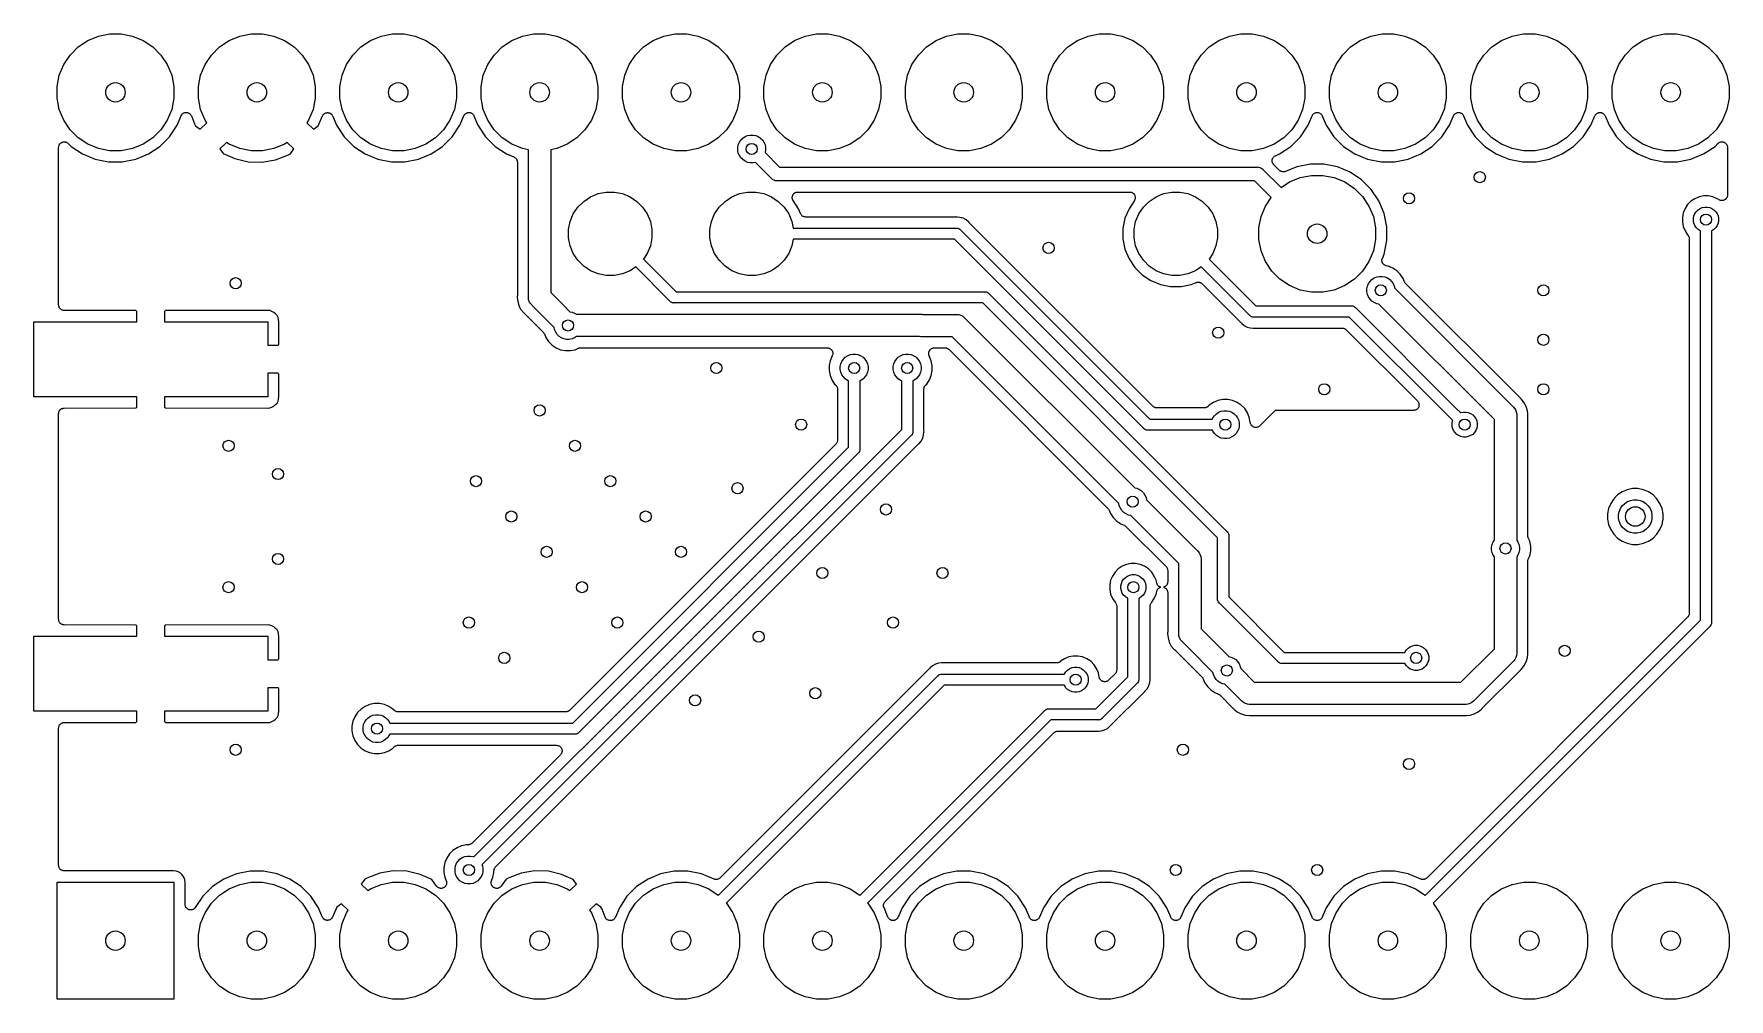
# Model space of a CAD drawing. Extents: x -0.06 to 1.14, y -0.04 to 0.64.
import ezdxf

# ---------------------------------------------------------------- set-up
doc = ezdxf.new("R2010")
doc.units = 0
doc.header["$MEASUREMENT"] = 0
doc.layers.add('BLACK', color=7, linetype='CONTINUOUS')

msp = doc.modelspace()

# ---------------------------------------------------------------- linework, layer by layer
at = {"layer": 'BLACK', "linetype": 'CONTINUOUS'}
for p, q in [((-0.0264, 0.6321), (-0.0196, 0.6366)), ((-0.0196, 0.6366), (-0.0121, 0.6398)), ((-0.0121, 0.6398), (-0.0041, 0.6413)), ((-0.0041, 0.6413), (0.0041, 0.6413)), ((0.0041, 0.6413), (0.0121, 0.6398)), ((0.0121, 0.6398), (0.0196, 0.6366)), ((0.0196, 0.6366), (0.0264, 0.6321)), ((0.0736, 0.6321), (0.0804, 0.6366)), ((0.0804, 0.6366), (0.0879, 0.6398)), ((0.0879, 0.6398), (0.0959, 0.6413)), ((0.0959, 0.6413), (0.1041, 0.6413)), ((0.1041, 0.6413), (0.1121, 0.6398)), ((0.1121, 0.6398), (0.1196, 0.6366)), ((0.1196, 0.6366), (0.1264, 0.6321)), ((0.1736, 0.6321), (0.1804, 0.6366)), ((0.1804, 0.6366), (0.1879, 0.6398)), ((0.1879, 0.6398), (0.1959, 0.6413)), ((0.1959, 0.6413), (0.2041, 0.6413)), ((0.2041, 0.6413), (0.2121, 0.6398)), ((0.2121, 0.6398), (0.2196, 0.6366)), ((0.2196, 0.6366), (0.2264, 0.6321)), ((0.2736, 0.6321), (0.2804, 0.6366)), ((0.2804, 0.6366), (0.2879, 0.6398)), ((0.2879, 0.6398), (0.2959, 0.6413)), ((0.2959, 0.6413), (0.3041, 0.6413)), ((0.3041, 0.6413), (0.3121, 0.6398)), ((0.3121, 0.6398), (0.3196, 0.6366)), ((0.3196, 0.6366), (0.3264, 0.6321)), ((0.3736, 0.6321), (0.3804, 0.6366)), ((0.3804, 0.6366), (0.3879, 0.6398)), ((0.3879, 0.6398), (0.3959, 0.6413)), ((0.3959, 0.6413), (0.4041, 0.6413)), ((0.4041, 0.6413), (0.4121, 0.6398)), ((0.4121, 0.6398), (0.4196, 0.6366)), ((0.4196, 0.6366), (0.4264, 0.6321)), ((0.4736, 0.6321), (0.4804, 0.6366)), ((0.4804, 0.6366), (0.4879, 0.6398)), ((0.4879, 0.6398), (0.4959, 0.6413)), ((0.4959, 0.6413), (0.5041, 0.6413)), ((0.5041, 0.6413), (0.5121, 0.6398)), ((0.5121, 0.6398), (0.5196, 0.6366)), ((0.5196, 0.6366), (0.5264, 0.6321)), ((0.5736, 0.6321), (0.5804, 0.6366)), ((0.5804, 0.6366), (0.5879, 0.6398)), ((0.5879, 0.6398), (0.5959, 0.6413)), ((0.5959, 0.6413), (0.6041, 0.6413)), ((0.6041, 0.6413), (0.6121, 0.6398)), ((0.6121, 0.6398), (0.6196, 0.6366)), ((0.6196, 0.6366), (0.6264, 0.6321)), ((0.6736, 0.6321), (0.6804, 0.6366)), ((0.6804, 0.6366), (0.6879, 0.6398)), ((0.6879, 0.6398), (0.6959, 0.6413)), ((0.6959, 0.6413), (0.7041, 0.6413)), ((0.7041, 0.6413), (0.7121, 0.6398)), ((0.7121, 0.6398), (0.7196, 0.6366)), ((0.7196, 0.6366), (0.7264, 0.6321)), ((0.7736, 0.6321), (0.7804, 0.6366)), ((0.7804, 0.6366), (0.7879, 0.6398)), ((0.7879, 0.6398), (0.7959, 0.6413)), ((0.7959, 0.6413), (0.8041, 0.6413)), ((0.8041, 0.6413), (0.8121, 0.6398)), ((0.8121, 0.6398), (0.8196, 0.6366)), ((0.8196, 0.6366), (0.8264, 0.6321)), ((0.8736, 0.6321), (0.8804, 0.6366)), ((0.8804, 0.6366), (0.8879, 0.6398)), ((0.8879, 0.6398), (0.8959, 0.6413)), ((0.8959, 0.6413), (0.9041, 0.6413)), ((0.9041, 0.6413), (0.9121, 0.6398)), ((0.9121, 0.6398), (0.9196, 0.6366)), ((0.9196, 0.6366), (0.9264, 0.6321)), ((0.9736, 0.6321), (0.9804, 0.6366)), ((0.9804, 0.6366), (0.9879, 0.6398)), ((0.9879, 0.6398), (0.9959, 0.6413)), ((0.9959, 0.6413), (1.0041, 0.6413)), ((1.0041, 0.6413), (1.0121, 0.6398)), ((1.0121, 0.6398), (1.0196, 0.6366)), ((1.0196, 0.6366), (1.0264, 0.6321)), ((1.0736, 0.6321), (1.0804, 0.6366)), ((1.0804, 0.6366), (1.0879, 0.6398)), ((1.0879, 0.6398), (1.0959, 0.6413)), ((1.0959, 0.6413), (1.1041, 0.6413)), ((1.1041, 0.6413), (1.1121, 0.6398)), ((1.1121, 0.6398), (1.1196, 0.6366)), ((1.1196, 0.6366), (1.1263, 0.6321)), ((-0.0366, 0.6196), (-0.0321, 0.6264)), ((-0.0321, 0.6264), (-0.0264, 0.6321)), ((0.0264, 0.6321), (0.0321, 0.6264)), ((0.0321, 0.6264), (0.0366, 0.6196)), ((0.0634, 0.6196), (0.0679, 0.6264)), ((0.0679, 0.6264), (0.0736, 0.6321)), ((0.1264, 0.6321), (0.1321, 0.6264)), ((0.1321, 0.6264), (0.1366, 0.6196)), ((0.1634, 0.6196), (0.1679, 0.6264)), ((0.1679, 0.6264), (0.1736, 0.6321)), ((0.2264, 0.6321), (0.2321, 0.6264)), ((0.2321, 0.6264), (0.2366, 0.6196)), ((0.2634, 0.6196), (0.2679, 0.6264)), ((0.2679, 0.6264), (0.2736, 0.6321)), ((0.3264, 0.6321), (0.3321, 0.6264)), ((0.3321, 0.6264), (0.3366, 0.6196)), ((0.3634, 0.6196), (0.3679, 0.6264)), ((0.3679, 0.6264), (0.3736, 0.6321)), ((0.4264, 0.6321), (0.4321, 0.6264)), ((0.4321, 0.6264), (0.4366, 0.6196)), ((0.4634, 0.6196), (0.4679, 0.6264)), ((0.4679, 0.6264), (0.4736, 0.6321)), ((0.5264, 0.6321), (0.5321, 0.6264)), ((0.5321, 0.6264), (0.5366, 0.6196)), ((0.5634, 0.6196), (0.5679, 0.6264)), ((0.5679, 0.6264), (0.5736, 0.6321)), ((0.6264, 0.6321), (0.6321, 0.6264)), ((0.6321, 0.6264), (0.6366, 0.6196)), ((0.6634, 0.6196), (0.6679, 0.6264)), ((0.6679, 0.6264), (0.6736, 0.6321)), ((0.7264, 0.6321), (0.7321, 0.6264)), ((0.7321, 0.6264), (0.7366, 0.6196)), ((0.7634, 0.6196), (0.7679, 0.6264)), ((0.7679, 0.6264), (0.7736, 0.6321)), ((0.8264, 0.6321), (0.8321, 0.6264)), ((0.8321, 0.6264), (0.8366, 0.6196)), ((0.8634, 0.6196), (0.8679, 0.6264)), ((0.8679, 0.6264), (0.8736, 0.6321)), ((0.9264, 0.6321), (0.9321, 0.6264)), ((0.9321, 0.6264), (0.9366, 0.6196)), ((0.9634, 0.6196), (0.9679, 0.6264)), ((0.9679, 0.6264), (0.9736, 0.6321)), ((1.0264, 0.6321), (1.0321, 0.6264)), ((1.0321, 0.6264), (1.0366, 0.6196)), ((1.0634, 0.6196), (1.0679, 0.6264)), ((1.0679, 0.6264), (1.0736, 0.6321)), ((1.1263, 0.6321), (1.1321, 0.6264)), ((1.1321, 0.6264), (1.1366, 0.6196)), ((-0.0413, 0.6041), (-0.0398, 0.6121)), ((-0.0398, 0.6121), (-0.0366, 0.6196)), ((0.0366, 0.6196), (0.0398, 0.6121)), ((0.0398, 0.6121), (0.0413, 0.6041)), ((0.0587, 0.6041), (0.0602, 0.6121)), ((0.0602, 0.6121), (0.0634, 0.6196)), ((0.1366, 0.6196), (0.1398, 0.6121)), ((0.1398, 0.6121), (0.1413, 0.6041)), ((0.1587, 0.6041), (0.1603, 0.6121)), ((0.1603, 0.6121), (0.1634, 0.6196)), ((0.2366, 0.6196), (0.2397, 0.6121)), ((0.2397, 0.6121), (0.2413, 0.6041)), ((0.2587, 0.6041), (0.2602, 0.6121)), ((0.2602, 0.6121), (0.2634, 0.6196)), ((0.3366, 0.6196), (0.3397, 0.6121)), ((0.3397, 0.6121), (0.3413, 0.6041)), ((0.3587, 0.6041), (0.3603, 0.6121)), ((0.3603, 0.6121), (0.3634, 0.6196)), ((0.4366, 0.6196), (0.4397, 0.6121)), ((0.4397, 0.6121), (0.4413, 0.6041)), ((0.4587, 0.6041), (0.4602, 0.6121)), ((0.4602, 0.6121), (0.4634, 0.6196)), ((0.5366, 0.6196), (0.5397, 0.6121)), ((0.5397, 0.6121), (0.5413, 0.6041)), ((0.5587, 0.6041), (0.5603, 0.6121)), ((0.5603, 0.6121), (0.5634, 0.6196)), ((0.6366, 0.6196), (0.6398, 0.6121)), ((0.6398, 0.6121), (0.6413, 0.6041)), ((0.6587, 0.6041), (0.6603, 0.6121)), ((0.6603, 0.6121), (0.6634, 0.6196)), ((0.7366, 0.6196), (0.7398, 0.6121)), ((0.7398, 0.6121), (0.7413, 0.6041)), ((0.7587, 0.6041), (0.7602, 0.6121)), ((0.7602, 0.6121), (0.7634, 0.6196)), ((0.8366, 0.6196), (0.8397, 0.6121)), ((0.8397, 0.6121), (0.8413, 0.6041)), ((0.8587, 0.6041), (0.8602, 0.6121)), ((0.8602, 0.6121), (0.8634, 0.6196)), ((0.9366, 0.6196), (0.9397, 0.6121)), ((0.9397, 0.6121), (0.9413, 0.6041)), ((0.9587, 0.6041), (0.9603, 0.6121)), ((0.9603, 0.6121), (0.9634, 0.6196)), ((1.0366, 0.6196), (1.0397, 0.6121)), ((1.0397, 0.6121), (1.0413, 0.6041)), ((1.0587, 0.6041), (1.0602, 0.6121)), ((1.0602, 0.6121), (1.0634, 0.6196)), ((1.1366, 0.6196), (1.1398, 0.6121)), ((1.1398, 0.6121), (1.1413, 0.6041)), ((-0.0413, 0.5959), (-0.0413, 0.6041)), ((0.0413, 0.6041), (0.0413, 0.5959)), ((0.0587, 0.5959), (0.0587, 0.6041)), ((0.1413, 0.6041), (0.1413, 0.5959)), ((0.1587, 0.5959), (0.1587, 0.6041)), ((0.2413, 0.6041), (0.2413, 0.5959)), ((0.2587, 0.5959), (0.2587, 0.6041)), ((0.3413, 0.6041), (0.3413, 0.5959)), ((0.3587, 0.5959), (0.3587, 0.6041)), ((0.4413, 0.6041), (0.4413, 0.5959)), ((0.4587, 0.5959), (0.4587, 0.6041)), ((0.5413, 0.6041), (0.5413, 0.5959)), ((0.5587, 0.5959), (0.5587, 0.6041)), ((0.6413, 0.6041), (0.6413, 0.5959)), ((0.6587, 0.5959), (0.6587, 0.6041)), ((0.7413, 0.6041), (0.7413, 0.5959)), ((0.7587, 0.5959), (0.7587, 0.6041)), ((0.8413, 0.6041), (0.8413, 0.5959)), ((0.8587, 0.5959), (0.8587, 0.6041)), ((0.9413, 0.6041), (0.9413, 0.5959)), ((0.9587, 0.5959), (0.9587, 0.6041)), ((1.0413, 0.6041), (1.0413, 0.5959)), ((1.0587, 0.5959), (1.0587, 0.6041)), ((1.1413, 0.6041), (1.1413, 0.5959)), ((-0.0398, 0.5879), (-0.0413, 0.5959)), ((-0.0366, 0.5804), (-0.0398, 0.5879)), ((0.0398, 0.5879), (0.0366, 0.5804)), ((0.0413, 0.5959), (0.0398, 0.5879)), ((0.0602, 0.5879), (0.0587, 0.5959)), ((0.0634, 0.5804), (0.0602, 0.5879)), ((0.1398, 0.5879), (0.1366, 0.5804)), ((0.1413, 0.5959), (0.1398, 0.5879)), ((0.1603, 0.5879), (0.1587, 0.5959)), ((0.1634, 0.5804), (0.1603, 0.5879)), ((0.2397, 0.5879), (0.2366, 0.5804)), ((0.2413, 0.5959), (0.2397, 0.5879)), ((0.2602, 0.5879), (0.2587, 0.5959)), ((0.2634, 0.5804), (0.2602, 0.5879)), ((0.3397, 0.5879), (0.3366, 0.5804)), ((0.3413, 0.5959), (0.3397, 0.5879)), ((0.3603, 0.5879), (0.3587, 0.5959)), ((0.3634, 0.5804), (0.3603, 0.5879)), ((0.4397, 0.5879), (0.4366, 0.5804)), ((0.4413, 0.5959), (0.4397, 0.5879)), ((0.4602, 0.5879), (0.4587, 0.5959)), ((0.4634, 0.5804), (0.4602, 0.5879)), ((0.5397, 0.5879), (0.5366, 0.5804)), ((0.5413, 0.5959), (0.5397, 0.5879)), ((0.5603, 0.5879), (0.5587, 0.5959)), ((0.5634, 0.5804), (0.5603, 0.5879)), ((0.6398, 0.5879), (0.6366, 0.5804)), ((0.6413, 0.5959), (0.6398, 0.5879)), ((0.6603, 0.5879), (0.6587, 0.5959)), ((0.6634, 0.5804), (0.6603, 0.5879)), ((0.7398, 0.5879), (0.7366, 0.5804)), ((0.7413, 0.5959), (0.7398, 0.5879)), ((0.7602, 0.5879), (0.7587, 0.5959)), ((0.7634, 0.5804), (0.7602, 0.5879)), ((0.8397, 0.5879), (0.8366, 0.5804)), ((0.8413, 0.5959), (0.8397, 0.5879)), ((0.8602, 0.5879), (0.8587, 0.5959)), ((0.8634, 0.5804), (0.8602, 0.5879)), ((0.9397, 0.5879), (0.9366, 0.5804)), ((0.9413, 0.5959), (0.9397, 0.5879)), ((0.9603, 0.5879), (0.9587, 0.5959)), ((0.9634, 0.5804), (0.9603, 0.5879)), ((1.0397, 0.5879), (1.0366, 0.5804)), ((1.0413, 0.5959), (1.0397, 0.5879)), ((1.0602, 0.5879), (1.0587, 0.5959)), ((1.0634, 0.5804), (1.0602, 0.5879)), ((1.1398, 0.5879), (1.1366, 0.5804)), ((1.1413, 0.5959), (1.1398, 0.5879)), ((-0.0321, 0.5736), (-0.0366, 0.5804)), ((0.0366, 0.5804), (0.0321, 0.5736)), ((0.0382, 0.5686), (0.0436, 0.5767)), ((0.0436, 0.5767), (0.0464, 0.5834)), ((0.0464, 0.5835), (0.0466, 0.5838)), ((0.0464, 0.5834), (0.0464, 0.5835)), ((0.0464, 0.5835), (0.0464, 0.5835)), ((0.0464, 0.5834), (0.0464, 0.5834)), ((0.0466, 0.5838), (0.0468, 0.5841)), ((0.0468, 0.5842), (0.0471, 0.5844)), ((0.0468, 0.5841), (0.0468, 0.5842)), ((0.0468, 0.5841), (0.0468, 0.5841)), ((0.0471, 0.5844), (0.0473, 0.5847)), ((0.0473, 0.5848), (0.0476, 0.585)), ((0.0473, 0.5847), (0.0473, 0.5848)), ((0.0473, 0.5847), (0.0473, 0.5847)), ((0.0476, 0.585), (0.0479, 0.5852)), ((0.0479, 0.5852), (0.0479, 0.5852)), ((0.0479, 0.5852), (0.048, 0.5852)), ((0.048, 0.5852), (0.0483, 0.5854)), ((0.0483, 0.5854), (0.0486, 0.5855)), ((0.0486, 0.5856), (0.049, 0.5857)), ((0.0486, 0.5855), (0.0486, 0.5856)), ((0.0486, 0.5855), (0.0486, 0.5855)), ((0.049, 0.5857), (0.0493, 0.5858)), ((0.0493, 0.5858), (0.0493, 0.5858)), ((0.0493, 0.5858), (0.0494, 0.5858)), ((0.0494, 0.5858), (0.0497, 0.5858)), ((0.0497, 0.5858), (0.0501, 0.5858)), ((0.0501, 0.5858), (0.0501, 0.5858)), ((0.0501, 0.5858), (0.0501, 0.5858)), ((0.0501, 0.5858), (0.0505, 0.5858)), ((0.0505, 0.5858), (0.0508, 0.5857)), ((0.0508, 0.5857), (0.0509, 0.5857)), ((0.0509, 0.5857), (0.0509, 0.5857)), ((0.0509, 0.5857), (0.0512, 0.5856)), ((0.0512, 0.5856), (0.0516, 0.5855)), ((0.0516, 0.5855), (0.0516, 0.5855)), ((0.0516, 0.5855), (0.0516, 0.5855)), ((0.0516, 0.5855), (0.0519, 0.5853)), ((0.0519, 0.5853), (0.0522, 0.5851)), ((0.0522, 0.5851), (0.0523, 0.5851)), ((0.0523, 0.5851), (0.0523, 0.5851)), ((0.0523, 0.5851), (0.0526, 0.5849)), ((0.0526, 0.5849), (0.0528, 0.5847)), ((0.0528, 0.5847), (0.0529, 0.5846)), ((0.0529, 0.5846), (0.0529, 0.5846)), ((0.0529, 0.5846), (0.0531, 0.5843)), ((0.0531, 0.5843), (0.0533, 0.5841)), ((0.0533, 0.5841), (0.0533, 0.584)), ((0.0533, 0.584), (0.0534, 0.584)), ((0.0534, 0.584), (0.0535, 0.5837)), ((0.0535, 0.5837), (0.0537, 0.5834)), ((0.0537, 0.5834), (0.0537, 0.5833)), ((0.0537, 0.5833), (0.0537, 0.5833)), ((0.0537, 0.5833), (0.0558, 0.5777)), ((0.0558, 0.5777), (0.0566, 0.5763)), ((0.0566, 0.5763), (0.06, 0.5739)), ((0.06, 0.5739), (0.0646, 0.5785)), ((0.0646, 0.5785), (0.0634, 0.5804)), ((0.1366, 0.5804), (0.1354, 0.5785)), ((0.1354, 0.5785), (0.14, 0.5739)), ((0.14, 0.5739), (0.1433, 0.5762)), ((0.1433, 0.5762), (0.1464, 0.5833)), ((0.1464, 0.5833), (0.1465, 0.5834)), ((0.1465, 0.5834), (0.1466, 0.5837)), ((0.1466, 0.5837), (0.1468, 0.5839)), ((0.1468, 0.5839), (0.1468, 0.584)), ((0.1468, 0.584), (0.1469, 0.584)), ((0.1469, 0.584), (0.1471, 0.5843)), ((0.1471, 0.5843), (0.1473, 0.5845)), ((0.1473, 0.5845), (0.1473, 0.5846)), ((0.1473, 0.5846), (0.1474, 0.5846)), ((0.1474, 0.5846), (0.1476, 0.5848)), ((0.1476, 0.5848), (0.1479, 0.585)), ((0.1479, 0.585), (0.148, 0.5851)), ((0.1479, 0.585), (0.1479, 0.585)), ((0.148, 0.5851), (0.1483, 0.5852)), ((0.1483, 0.5852), (0.1486, 0.5854)), ((0.1486, 0.5854), (0.1486, 0.5854)), ((0.1486, 0.5854), (0.1487, 0.5854)), ((0.1487, 0.5854), (0.149, 0.5855)), ((0.149, 0.5855), (0.1493, 0.5856)), ((0.1493, 0.5856), (0.1494, 0.5856)), ((0.1494, 0.5856), (0.1494, 0.5856)), ((0.1494, 0.5856), (0.1497, 0.5856)), ((0.1497, 0.5856), (0.1501, 0.5857)), ((0.1501, 0.5857), (0.1501, 0.5857)), ((0.1501, 0.5857), (0.1502, 0.5857)), ((0.1502, 0.5857), (0.1505, 0.5856)), ((0.1505, 0.5856), (0.1508, 0.5856)), ((0.1508, 0.5856), (0.1509, 0.5856)), ((0.1509, 0.5856), (0.1509, 0.5856)), ((0.1509, 0.5856), (0.1513, 0.5854)), ((0.1513, 0.5854), (0.1516, 0.5854)), ((0.1516, 0.5854), (0.1516, 0.5853)), ((0.1516, 0.5853), (0.1517, 0.5853)), ((0.1517, 0.5853), (0.152, 0.5851)), ((0.152, 0.5851), (0.1522, 0.585)), ((0.1522, 0.585), (0.1523, 0.585)), ((0.1523, 0.585), (0.1523, 0.5849)), ((0.1523, 0.5849), (0.1526, 0.5847)), ((0.1526, 0.5847), (0.1528, 0.5845)), ((0.1528, 0.5845), (0.1529, 0.5845)), ((0.1529, 0.5845), (0.1529, 0.5844)), ((0.1529, 0.5844), (0.1531, 0.5842)), ((0.1531, 0.5842), (0.1533, 0.5839)), ((0.1533, 0.5839), (0.1533, 0.5839)), ((0.1533, 0.5839), (0.1534, 0.5838)), ((0.1534, 0.5838), (0.1535, 0.5835)), ((0.1535, 0.5835), (0.1537, 0.5832)), ((0.1537, 0.5832), (0.1564, 0.5767)), ((0.1564, 0.5767), (0.1618, 0.5686)), ((0.1679, 0.5736), (0.1634, 0.5804)), ((0.2366, 0.5804), (0.2321, 0.5736)), ((0.2382, 0.5686), (0.2436, 0.5767)), ((0.2436, 0.5767), (0.2464, 0.5833)), ((0.2464, 0.5834), (0.2466, 0.5837)), ((0.2464, 0.5833), (0.2464, 0.5834)), ((0.2464, 0.5834), (0.2464, 0.5834)), ((0.2464, 0.5834), (0.2464, 0.5834)), ((0.2464, 0.5834), (0.2464, 0.5834)), ((0.2466, 0.5837), (0.2467, 0.584)), ((0.2467, 0.584), (0.2468, 0.584)), ((0.2468, 0.5841), (0.247, 0.5843)), ((0.2468, 0.584), (0.2468, 0.5841)), ((0.247, 0.5843), (0.2472, 0.5846)), ((0.2472, 0.5846), (0.2475, 0.5849)), ((0.2472, 0.5846), (0.2472, 0.5846)), ((0.2472, 0.5846), (0.2472, 0.5846)), ((0.2475, 0.5849), (0.2478, 0.5851)), ((0.2478, 0.5851), (0.2482, 0.5853)), ((0.2478, 0.5851), (0.2478, 0.5851)), ((0.2478, 0.5851), (0.2478, 0.5851)), ((0.2482, 0.5853), (0.2485, 0.5855)), ((0.2485, 0.5855), (0.2489, 0.5856)), ((0.2485, 0.5855), (0.2485, 0.5855)), ((0.2485, 0.5855), (0.2485, 0.5855)), ((0.2489, 0.5856), (0.2493, 0.5857)), ((0.2493, 0.5857), (0.2493, 0.5857)), ((0.2493, 0.5857), (0.2493, 0.5857)), ((0.2493, 0.5857), (0.2496, 0.5857)), ((0.2496, 0.5857), (0.25, 0.5858)), ((0.25, 0.5858), (0.25, 0.5858)), ((0.25, 0.5858), (0.25, 0.5858)), ((0.25, 0.5858), (0.2504, 0.5857)), ((0.2504, 0.5857), (0.2508, 0.5857)), ((0.2508, 0.5857), (0.2508, 0.5857)), ((0.2508, 0.5857), (0.2508, 0.5857)), ((0.2508, 0.5857), (0.2512, 0.5856)), ((0.2512, 0.5856), (0.2515, 0.5855)), ((0.2515, 0.5855), (0.2515, 0.5855)), ((0.2515, 0.5855), (0.2515, 0.5855)), ((0.2515, 0.5855), (0.2519, 0.5853)), ((0.2519, 0.5853), (0.2522, 0.5851)), ((0.2522, 0.5851), (0.2522, 0.5851)), ((0.2522, 0.5851), (0.2522, 0.5851)), ((0.2522, 0.5851), (0.2525, 0.5848)), ((0.2525, 0.5848), (0.2528, 0.5846)), ((0.2528, 0.5846), (0.2528, 0.5846)), ((0.2528, 0.5846), (0.2528, 0.5846)), ((0.2528, 0.5846), (0.253, 0.5843)), ((0.253, 0.5843), (0.2533, 0.584)), ((0.2533, 0.584), (0.2533, 0.584)), ((0.2533, 0.584), (0.2533, 0.584)), ((0.2533, 0.584), (0.2535, 0.5837)), ((0.2535, 0.5837), (0.2536, 0.5833)), ((0.2536, 0.5833), (0.2564, 0.5767)), ((0.2564, 0.5767), (0.2618, 0.5686)), ((0.2679, 0.5736), (0.2634, 0.5804)), ((0.3366, 0.5804), (0.3321, 0.5736)), ((0.3679, 0.5736), (0.3634, 0.5804)), ((0.4366, 0.5804), (0.4321, 0.5736)), ((0.4679, 0.5736), (0.4634, 0.5804)), ((0.5366, 0.5804), (0.5321, 0.5736)), ((0.5679, 0.5736), (0.5634, 0.5804)), ((0.6366, 0.5804), (0.6321, 0.5736)), ((0.6679, 0.5736), (0.6634, 0.5804)), ((0.7366, 0.5804), (0.7321, 0.5736)), ((0.7679, 0.5736), (0.7634, 0.5804)), ((0.8366, 0.5804), (0.8321, 0.5736)), ((0.8382, 0.5686), (0.8436, 0.5767)), ((0.8436, 0.5767), (0.8464, 0.5833)), ((0.8464, 0.5834), (0.8466, 0.5837)), ((0.8464, 0.5833), (0.8464, 0.5834)), ((0.8464, 0.5834), (0.8464, 0.5834)), ((0.8464, 0.5834), (0.8464, 0.5834)), ((0.8464, 0.5834), (0.8464, 0.5834)), ((0.8466, 0.5837), (0.8467, 0.584)), ((0.8467, 0.584), (0.8468, 0.584)), ((0.8468, 0.5841), (0.847, 0.5843)), ((0.8468, 0.584), (0.8468, 0.5841)), ((0.847, 0.5843), (0.8472, 0.5846)), ((0.8472, 0.5846), (0.8475, 0.5849)), ((0.8472, 0.5846), (0.8472, 0.5846)), ((0.8472, 0.5846), (0.8472, 0.5846)), ((0.8475, 0.5849), (0.8478, 0.5851)), ((0.8478, 0.5851), (0.8482, 0.5853)), ((0.8478, 0.5851), (0.8478, 0.5851)), ((0.8478, 0.5851), (0.8478, 0.5851)), ((0.8482, 0.5853), (0.8485, 0.5855)), ((0.8485, 0.5855), (0.8489, 0.5856)), ((0.8485, 0.5855), (0.8485, 0.5855)), ((0.8485, 0.5855), (0.8485, 0.5855)), ((0.8489, 0.5856), (0.8493, 0.5857)), ((0.8493, 0.5857), (0.8493, 0.5857)), ((0.8493, 0.5857), (0.8493, 0.5857)), ((0.8493, 0.5857), (0.8496, 0.5857)), ((0.8496, 0.5857), (0.85, 0.5858)), ((0.85, 0.5858), (0.85, 0.5858)), ((0.85, 0.5858), (0.85, 0.5858)), ((0.85, 0.5858), (0.8504, 0.5857)), ((0.8504, 0.5857), (0.8508, 0.5857)), ((0.8508, 0.5857), (0.8508, 0.5857)), ((0.8508, 0.5857), (0.8508, 0.5857)), ((0.8508, 0.5857), (0.8512, 0.5856)), ((0.8512, 0.5856), (0.8515, 0.5855)), ((0.8515, 0.5855), (0.8515, 0.5855)), ((0.8515, 0.5855), (0.8515, 0.5855)), ((0.8515, 0.5855), (0.8519, 0.5853)), ((0.8519, 0.5853), (0.8522, 0.5851)), ((0.8522, 0.5851), (0.8522, 0.5851)), ((0.8522, 0.5851), (0.8522, 0.5851)), ((0.8522, 0.5851), (0.8525, 0.5848)), ((0.8525, 0.5848), (0.8528, 0.5846)), ((0.8528, 0.5846), (0.8528, 0.5846)), ((0.8528, 0.5846), (0.8528, 0.5846)), ((0.8528, 0.5846), (0.853, 0.5843)), ((0.853, 0.5843), (0.8533, 0.584)), ((0.8533, 0.584), (0.8533, 0.584)), ((0.8533, 0.584), (0.8533, 0.584)), ((0.8533, 0.584), (0.8535, 0.5837)), ((0.8535, 0.5837), (0.8536, 0.5833)), ((0.8536, 0.5833), (0.8564, 0.5767)), ((0.8564, 0.5767), (0.8618, 0.5686)), ((0.8679, 0.5736), (0.8634, 0.5804)), ((0.9366, 0.5804), (0.9321, 0.5736)), ((0.9382, 0.5686), (0.9436, 0.5767)), ((0.9436, 0.5767), (0.9464, 0.5833)), ((0.9464, 0.5834), (0.9466, 0.5837)), ((0.9464, 0.5833), (0.9464, 0.5834)), ((0.9464, 0.5834), (0.9464, 0.5834)), ((0.9464, 0.5834), (0.9464, 0.5834)), ((0.9464, 0.5834), (0.9464, 0.5834)), ((0.9466, 0.5837), (0.9467, 0.584)), ((0.9467, 0.584), (0.9468, 0.584)), ((0.9468, 0.5841), (0.947, 0.5843)), ((0.9468, 0.584), (0.9468, 0.5841)), ((0.947, 0.5843), (0.9472, 0.5846)), ((0.9472, 0.5846), (0.9472, 0.5846)), ((0.9472, 0.5846), (0.9473, 0.5846)), ((0.9473, 0.5846), (0.9475, 0.5849)), ((0.9475, 0.5849), (0.9478, 0.5851)), ((0.9478, 0.5851), (0.9482, 0.5853)), ((0.9478, 0.5851), (0.9478, 0.5851)), ((0.9478, 0.5851), (0.9478, 0.5851)), ((0.9482, 0.5853), (0.9485, 0.5855)), ((0.9485, 0.5855), (0.9489, 0.5856)), ((0.9485, 0.5855), (0.9485, 0.5855)), ((0.9485, 0.5855), (0.9485, 0.5855)), ((0.9489, 0.5856), (0.9493, 0.5857)), ((0.9493, 0.5857), (0.9493, 0.5857)), ((0.9493, 0.5857), (0.9493, 0.5857)), ((0.9493, 0.5857), (0.9496, 0.5857)), ((0.9496, 0.5857), (0.95, 0.5858)), ((0.95, 0.5858), (0.95, 0.5858)), ((0.95, 0.5858), (0.95, 0.5858)), ((0.95, 0.5858), (0.9504, 0.5857)), ((0.9504, 0.5857), (0.9508, 0.5857)), ((0.9508, 0.5857), (0.9508, 0.5857)), ((0.9508, 0.5857), (0.9508, 0.5857)), ((0.9508, 0.5857), (0.9512, 0.5856)), ((0.9512, 0.5856), (0.9515, 0.5855)), ((0.9515, 0.5855), (0.9515, 0.5855)), ((0.9515, 0.5855), (0.9515, 0.5855)), ((0.9515, 0.5855), (0.9519, 0.5853)), ((0.9519, 0.5853), (0.9522, 0.5851)), ((0.9522, 0.5851), (0.9522, 0.5851)), ((0.9522, 0.5851), (0.9522, 0.5851)), ((0.9522, 0.5851), (0.9525, 0.5848)), ((0.9525, 0.5848), (0.9528, 0.5846)), ((0.9528, 0.5846), (0.9528, 0.5846)), ((0.9528, 0.5846), (0.9528, 0.5846)), ((0.9528, 0.5846), (0.953, 0.5843)), ((0.953, 0.5843), (0.9533, 0.584)), ((0.9533, 0.584), (0.9533, 0.584)), ((0.9533, 0.584), (0.9533, 0.584)), ((0.9533, 0.584), (0.9535, 0.5837)), ((0.9535, 0.5837), (0.9536, 0.5833)), ((0.9536, 0.5833), (0.9564, 0.5767)), ((0.9564, 0.5767), (0.9618, 0.5686)), ((0.9679, 0.5736), (0.9634, 0.5804)), ((1.0366, 0.5804), (1.0321, 0.5736)), ((1.0382, 0.5686), (1.0436, 0.5767)), ((1.0436, 0.5767), (1.0464, 0.5833)), ((1.0464, 0.5834), (1.0466, 0.5837)), ((1.0464, 0.5833), (1.0464, 0.5834)), ((1.0464, 0.5834), (1.0464, 0.5834)), ((1.0464, 0.5834), (1.0464, 0.5834)), ((1.0464, 0.5834), (1.0464, 0.5834)), ((1.0466, 0.5837), (1.0468, 0.584)), ((1.0468, 0.5841), (1.047, 0.5843)), ((1.0468, 0.584), (1.0468, 0.5841)), ((1.0468, 0.584), (1.0468, 0.584)), ((1.047, 0.5843), (1.0472, 0.5846)), ((1.0472, 0.5846), (1.0473, 0.5846)), ((1.0473, 0.5846), (1.0475, 0.5849)), ((1.0473, 0.5846), (1.0473, 0.5846)), ((1.0475, 0.5849), (1.0478, 0.5851)), ((1.0478, 0.5851), (1.0482, 0.5853)), ((1.0478, 0.5851), (1.0478, 0.5851)), ((1.0478, 0.5851), (1.0478, 0.5851)), ((1.0482, 0.5853), (1.0485, 0.5855)), ((1.0485, 0.5855), (1.0489, 0.5856)), ((1.0485, 0.5855), (1.0485, 0.5855)), ((1.0485, 0.5855), (1.0485, 0.5855)), ((1.0489, 0.5856), (1.0493, 0.5857)), ((1.0493, 0.5857), (1.0493, 0.5857)), ((1.0493, 0.5857), (1.0493, 0.5857)), ((1.0493, 0.5857), (1.0496, 0.5857)), ((1.0496, 0.5857), (1.05, 0.5858)), ((1.05, 0.5858), (1.05, 0.5858)), ((1.05, 0.5858), (1.05, 0.5858)), ((1.05, 0.5858), (1.0504, 0.5857)), ((1.0504, 0.5857), (1.0508, 0.5857)), ((1.0508, 0.5857), (1.0508, 0.5857)), ((1.0508, 0.5857), (1.0508, 0.5857)), ((1.0508, 0.5857), (1.0512, 0.5856)), ((1.0512, 0.5856), (1.0515, 0.5855)), ((1.0515, 0.5855), (1.0515, 0.5855)), ((1.0515, 0.5855), (1.0515, 0.5855)), ((1.0515, 0.5855), (1.0519, 0.5853)), ((1.0519, 0.5853), (1.0522, 0.5851)), ((1.0522, 0.5851), (1.0522, 0.5851)), ((1.0522, 0.5851), (1.0522, 0.5851)), ((1.0522, 0.5851), (1.0525, 0.5848)), ((1.0525, 0.5848), (1.0528, 0.5846)), ((1.0528, 0.5846), (1.0528, 0.5846)), ((1.0528, 0.5846), (1.0528, 0.5846)), ((1.0528, 0.5846), (1.053, 0.5843)), ((1.053, 0.5843), (1.0533, 0.584)), ((1.0533, 0.584), (1.0533, 0.584)), ((1.0533, 0.584), (1.0533, 0.584)), ((1.0533, 0.584), (1.0535, 0.5837)), ((1.0535, 0.5837), (1.0536, 0.5833)), ((1.0536, 0.5833), (1.0564, 0.5767)), ((1.0564, 0.5767), (1.0618, 0.5686)), ((1.0679, 0.5736), (1.0634, 0.5804)), ((1.1366, 0.5804), (1.1321, 0.5736)), ((-0.0395, 0.5633), (-0.0392, 0.5636)), ((-0.0392, 0.5636), (-0.039, 0.5639)), ((-0.039, 0.5639), (-0.0387, 0.5641)), ((-0.039, 0.5639), (-0.039, 0.5639)), ((-0.039, 0.5639), (-0.039, 0.5639)), ((-0.0387, 0.5641), (-0.0384, 0.5643)), ((-0.0384, 0.5644), (-0.038, 0.5645)), ((-0.0384, 0.5643), (-0.0384, 0.5644)), ((-0.0384, 0.5643), (-0.0384, 0.5643)), ((-0.038, 0.5645), (-0.0377, 0.5647)), ((-0.0377, 0.5647), (-0.0373, 0.5648)), ((-0.0377, 0.5647), (-0.0377, 0.5647)), ((-0.0377, 0.5647), (-0.0377, 0.5647)), ((-0.0373, 0.5648), (-0.037, 0.5649)), ((-0.037, 0.5649), (-0.0366, 0.565)), ((-0.037, 0.5649), (-0.037, 0.5649)), ((-0.037, 0.5649), (-0.037, 0.5649)), ((-0.0366, 0.565), (-0.0362, 0.565)), ((-0.0362, 0.565), (-0.0362, 0.565)), ((-0.0362, 0.565), (-0.0362, 0.565)), ((-0.0362, 0.565), (-0.0358, 0.565)), ((-0.0358, 0.565), (-0.0354, 0.5649)), ((-0.0354, 0.5649), (-0.0354, 0.5649)), ((-0.0354, 0.5649), (-0.0354, 0.5649)), ((-0.0354, 0.5649), (-0.0351, 0.5648)), ((-0.0351, 0.5648), (-0.0347, 0.5647)), ((-0.0347, 0.5647), (-0.0347, 0.5647)), ((-0.0347, 0.5647), (-0.0347, 0.5647)), ((-0.0347, 0.5647), (-0.0344, 0.5645)), ((-0.0344, 0.5645), (-0.034, 0.5643)), ((-0.034, 0.5643), (-0.034, 0.5643)), ((-0.034, 0.5643), (-0.034, 0.5643)), ((-0.034, 0.5643), (-0.0337, 0.5641)), ((-0.0337, 0.5641), (-0.0334, 0.5638)), ((-0.0334, 0.5638), (-0.0314, 0.5618)), ((-0.0264, 0.5679), (-0.0321, 0.5736)), ((-0.0196, 0.5634), (-0.0264, 0.5679)), ((0.0264, 0.5679), (0.0196, 0.5634)), ((0.0321, 0.5736), (0.0264, 0.5679)), ((0.0314, 0.5618), (0.0382, 0.5686)), ((0.0785, 0.5646), (0.0739, 0.56)), ((0.0804, 0.5634), (0.0785, 0.5646)), ((0.1215, 0.5646), (0.1196, 0.5634)), ((0.1261, 0.56), (0.1215, 0.5646)), ((0.1618, 0.5686), (0.1686, 0.5618)), ((0.1736, 0.5679), (0.1679, 0.5736)), ((0.1804, 0.5634), (0.1736, 0.5679)), ((0.2264, 0.5679), (0.2196, 0.5634)), ((0.2321, 0.5736), (0.2264, 0.5679)), ((0.2314, 0.5618), (0.2382, 0.5686)), ((0.2618, 0.5686), (0.2686, 0.5618)), ((0.2736, 0.5679), (0.2679, 0.5736)), ((0.2804, 0.5634), (0.2736, 0.5679)), ((0.3264, 0.5679), (0.3196, 0.5634)), ((0.3321, 0.5736), (0.3264, 0.5679)), ((0.3736, 0.5679), (0.3679, 0.5736)), ((0.3804, 0.5634), (0.3736, 0.5679)), ((0.4264, 0.5679), (0.4196, 0.5634)), ((0.4321, 0.5736), (0.4264, 0.5679)), ((0.4405, 0.5629), (0.4413, 0.5647)), ((0.4413, 0.5647), (0.4424, 0.5663)), ((0.4424, 0.5663), (0.4437, 0.5676)), ((0.4437, 0.5676), (0.4453, 0.5687)), ((0.4453, 0.5687), (0.4471, 0.5695)), ((0.4471, 0.5695), (0.449, 0.5698)), ((0.449, 0.5698), (0.451, 0.5698)), ((0.451, 0.5698), (0.4529, 0.5695)), ((0.4529, 0.5695), (0.4547, 0.5687)), ((0.4547, 0.5687), (0.4563, 0.5676)), ((0.4563, 0.5676), (0.4576, 0.5663)), ((0.4576, 0.5663), (0.4587, 0.5647)), ((0.4587, 0.5647), (0.4595, 0.5629)), ((0.4736, 0.5679), (0.4679, 0.5736)), ((0.4804, 0.5634), (0.4736, 0.5679)), ((0.5264, 0.5679), (0.5196, 0.5634)), ((0.5321, 0.5736), (0.5264, 0.5679)), ((0.5736, 0.5679), (0.5679, 0.5736)), ((0.5804, 0.5634), (0.5736, 0.5679)), ((0.6264, 0.5679), (0.6196, 0.5634)), ((0.6321, 0.5736), (0.6264, 0.5679)), ((0.6736, 0.5679), (0.6679, 0.5736)), ((0.6804, 0.5634), (0.6736, 0.5679)), ((0.7264, 0.5679), (0.7196, 0.5634)), ((0.7321, 0.5736), (0.7264, 0.5679)), ((0.7736, 0.5679), (0.7679, 0.5736)), ((0.7804, 0.5634), (0.7736, 0.5679)), ((0.8264, 0.5679), (0.8196, 0.5634)), ((0.8321, 0.5736), (0.8264, 0.5679)), ((0.8314, 0.5618), (0.8382, 0.5686)), ((0.8618, 0.5686), (0.8686, 0.5618)), ((0.8736, 0.5679), (0.8679, 0.5736)), ((0.8804, 0.5634), (0.8736, 0.5679)), ((0.9264, 0.5679), (0.9196, 0.5634)), ((0.9321, 0.5736), (0.9264, 0.5679)), ((0.9314, 0.5618), (0.9382, 0.5686)), ((0.9618, 0.5686), (0.9686, 0.5618)), ((0.9736, 0.5679), (0.9679, 0.5736)), ((0.9804, 0.5634), (0.9736, 0.5679)), ((1.0264, 0.5679), (1.0196, 0.5634)), ((1.0321, 0.5736), (1.0264, 0.5679)), ((1.0314, 0.5618), (1.0382, 0.5686)), ((1.0618, 0.5686), (1.0686, 0.5618)), ((1.0736, 0.5679), (1.0679, 0.5736)), ((1.0804, 0.5634), (1.0736, 0.5679)), ((1.1263, 0.5679), (1.1196, 0.5634)), ((1.1321, 0.5736), (1.1263, 0.5679)), ((1.1314, 0.5618), (1.1334, 0.5638)), ((1.1334, 0.5638), (1.1335, 0.5639)), ((1.1335, 0.5639), (1.1338, 0.5641)), ((1.1335, 0.5639), (1.1335, 0.5639)), ((1.1335, 0.5639), (1.1335, 0.5639)), ((1.1335, 0.5639), (1.1335, 0.5639)), ((1.1338, 0.5641), (1.1341, 0.5644)), ((1.1341, 0.5644), (1.1344, 0.5645)), ((1.1341, 0.5644), (1.1341, 0.5644)), ((1.1341, 0.5644), (1.1341, 0.5644)), ((1.1344, 0.5645), (1.1347, 0.5647)), ((1.1347, 0.5647), (1.1347, 0.5647)), ((1.1347, 0.5647), (1.1348, 0.5647)), ((1.1348, 0.5647), (1.1351, 0.5648)), ((1.1351, 0.5648), (1.1355, 0.5649)), ((1.1355, 0.5649), (1.1359, 0.565)), ((1.1355, 0.5649), (1.1355, 0.5649)), ((1.1355, 0.5649), (1.1355, 0.5649)), ((1.1359, 0.565), (1.1362, 0.565)), ((1.1362, 0.565), (1.1363, 0.565)), ((1.1363, 0.565), (1.1363, 0.565)), ((1.1363, 0.565), (1.1366, 0.565)), ((1.1366, 0.565), (1.137, 0.5649)), ((1.137, 0.5649), (1.137, 0.5649)), ((1.137, 0.5649), (1.137, 0.5649)), ((1.137, 0.5649), (1.1374, 0.5648)), ((1.1374, 0.5648), (1.1378, 0.5647)), ((1.1378, 0.5647), (1.1378, 0.5647)), ((1.1378, 0.5647), (1.1378, 0.5647)), ((1.1378, 0.5647), (1.1381, 0.5645)), ((1.1381, 0.5645), (1.1384, 0.5643)), ((1.1384, 0.5643), (1.1384, 0.5643)), ((1.1384, 0.5643), (1.1384, 0.5643)), ((1.1384, 0.5643), (1.1387, 0.5641)), ((1.1387, 0.5641), (1.139, 0.5638)), ((1.139, 0.5638), (1.139, 0.5638)), ((1.139, 0.5638), (1.139, 0.5638)), ((1.139, 0.5638), (1.1393, 0.5635)), ((-0.0402, 0.5611), (-0.0401, 0.5615)), ((-0.0402, 0.4496), (-0.0402, 0.5611)), ((-0.0402, 0.5611), (-0.0402, 0.5611)), ((-0.0402, 0.5611), (-0.0402, 0.5611)), ((-0.0402, 0.5611), (-0.0402, 0.5611)), ((-0.0402, 0.5611), (-0.0402, 0.5611)), ((-0.0401, 0.5619), (-0.04, 0.5622)), ((-0.0401, 0.5615), (-0.0401, 0.5619)), ((-0.0401, 0.5619), (-0.0401, 0.5619)), ((-0.0401, 0.5619), (-0.0401, 0.5619)), ((-0.04, 0.5622), (-0.0398, 0.5626)), ((-0.0398, 0.5626), (-0.0397, 0.5629)), ((-0.0398, 0.5626), (-0.0398, 0.5626)), ((-0.0398, 0.5626), (-0.0398, 0.5626)), ((-0.0397, 0.5629), (-0.0395, 0.5633)), ((-0.0395, 0.5633), (-0.0395, 0.5633)), ((-0.0395, 0.5633), (-0.0395, 0.5633)), ((-0.0314, 0.5618), (-0.0233, 0.5564)), ((-0.0233, 0.5564), (-0.0144, 0.5527)), ((-0.0121, 0.5603), (-0.0196, 0.5634)), ((-0.0144, 0.5527), (-0.0048, 0.5508)), ((-0.0041, 0.5587), (-0.0121, 0.5603)), ((0.0041, 0.5587), (-0.0041, 0.5587)), ((0.0121, 0.5603), (0.0041, 0.5587)), ((0.0048, 0.5508), (0.0144, 0.5527)), ((0.0196, 0.5634), (0.0121, 0.5603)), ((0.0144, 0.5527), (0.0233, 0.5564)), ((0.0233, 0.5564), (0.0314, 0.5618)), ((0.0739, 0.56), (0.0762, 0.5567)), ((0.0762, 0.5567), (0.0844, 0.5531)), ((0.0879, 0.5603), (0.0804, 0.5634)), ((0.0844, 0.5531), (0.0938, 0.5509)), ((0.0959, 0.5587), (0.0879, 0.5603)), ((0.1041, 0.5587), (0.0959, 0.5587)), ((0.1035, 0.5507), (0.1131, 0.5523)), ((0.1121, 0.5603), (0.1041, 0.5587)), ((0.1196, 0.5634), (0.1121, 0.5603)), ((0.1131, 0.5523), (0.1223, 0.5558)), ((0.1223, 0.5558), (0.1237, 0.5566)), ((0.1237, 0.5566), (0.1261, 0.56)), ((0.1686, 0.5618), (0.1767, 0.5564)), ((0.1767, 0.5564), (0.1856, 0.5527)), ((0.1879, 0.5603), (0.1804, 0.5634)), ((0.1856, 0.5527), (0.1952, 0.5508)), ((0.1959, 0.5587), (0.1879, 0.5603)), ((0.2041, 0.5587), (0.1959, 0.5587)), ((0.2121, 0.5603), (0.2041, 0.5587)), ((0.2048, 0.5508), (0.2144, 0.5527)), ((0.2196, 0.5634), (0.2121, 0.5603)), ((0.2144, 0.5527), (0.2233, 0.5564)), ((0.2233, 0.5564), (0.2314, 0.5618)), ((0.2686, 0.5618), (0.2767, 0.5564)), ((0.2767, 0.5564), (0.2818, 0.5543)), ((0.2879, 0.5603), (0.2804, 0.5634)), ((0.2818, 0.5543), (0.2818, 0.5543)), ((0.2818, 0.5543), (0.2818, 0.5543)), ((0.2818, 0.5543), (0.2818, 0.5543)), ((0.2818, 0.5543), (0.2819, 0.5542)), ((0.2819, 0.5542), (0.2822, 0.5541)), ((0.2822, 0.5541), (0.2825, 0.5539)), ((0.2825, 0.5539), (0.2825, 0.5539)), ((0.2825, 0.5539), (0.2825, 0.5539)), ((0.2825, 0.5539), (0.2828, 0.5536)), ((0.2828, 0.5536), (0.2831, 0.5534)), ((0.2831, 0.5534), (0.2831, 0.5534)), ((0.2831, 0.5534), (0.2831, 0.5534)), ((0.2831, 0.5534), (0.2834, 0.5531)), ((0.2834, 0.5531), (0.2836, 0.5528)), ((0.2836, 0.5528), (0.2836, 0.5528)), ((0.2836, 0.5528), (0.2836, 0.5528)), ((0.2836, 0.5528), (0.2838, 0.5525)), ((0.2838, 0.5525), (0.284, 0.5521)), ((0.284, 0.5521), (0.284, 0.5521)), ((0.284, 0.5521), (0.284, 0.5521)), ((0.284, 0.5521), (0.2841, 0.5517)), ((0.2841, 0.5517), (0.2842, 0.5514)), ((0.2921, 0.5594), (0.2879, 0.5603)), ((0.2921, 0.4555), (0.2921, 0.5594)), ((0.3121, 0.5603), (0.3079, 0.5594)), ((0.3079, 0.5594), (0.3079, 0.4584)), ((0.3196, 0.5634), (0.3121, 0.5603)), ((0.3879, 0.5603), (0.3804, 0.5634)), ((0.3959, 0.5587), (0.3879, 0.5603)), ((0.4041, 0.5587), (0.3959, 0.5587)), ((0.4121, 0.5603), (0.4041, 0.5587)), ((0.4196, 0.5634), (0.4121, 0.5603)), ((0.4402, 0.561), (0.4405, 0.5629)), ((0.4402, 0.559), (0.4402, 0.561)), ((0.4405, 0.5571), (0.4402, 0.559)), ((0.4413, 0.5553), (0.4405, 0.5571)), ((0.4424, 0.5537), (0.4413, 0.5553)), ((0.4437, 0.5524), (0.4424, 0.5537)), ((0.4453, 0.5513), (0.4437, 0.5524)), ((0.4595, 0.5629), (0.4598, 0.561)), ((0.4598, 0.559), (0.4595, 0.5574)), ((0.4595, 0.5574), (0.4697, 0.5472)), ((0.4598, 0.561), (0.4598, 0.559)), ((0.4879, 0.5603), (0.4804, 0.5634)), ((0.4959, 0.5587), (0.4879, 0.5603)), ((0.5041, 0.5587), (0.4959, 0.5587)), ((0.5121, 0.5603), (0.5041, 0.5587)), ((0.5196, 0.5634), (0.5121, 0.5603)), ((0.5879, 0.5603), (0.5804, 0.5634)), ((0.5959, 0.5587), (0.5879, 0.5603)), ((0.6041, 0.5587), (0.5959, 0.5587)), ((0.6121, 0.5603), (0.6041, 0.5587)), ((0.6196, 0.5634), (0.6121, 0.5603)), ((0.6879, 0.5603), (0.6804, 0.5634)), ((0.6959, 0.5587), (0.6879, 0.5603)), ((0.7041, 0.5587), (0.6959, 0.5587)), ((0.7121, 0.5603), (0.7041, 0.5587)), ((0.7196, 0.5634), (0.7121, 0.5603)), ((0.7879, 0.5603), (0.7804, 0.5634)), ((0.7959, 0.5587), (0.7879, 0.5603)), ((0.8041, 0.5587), (0.7959, 0.5587)), ((0.8121, 0.5603), (0.8041, 0.5587)), ((0.8196, 0.5634), (0.8121, 0.5603)), ((0.8181, 0.5516), (0.8182, 0.552)), ((0.8182, 0.5513), (0.8181, 0.5516)), ((0.8181, 0.5516), (0.8181, 0.5516)), ((0.8181, 0.5516), (0.8181, 0.5516)), ((0.8182, 0.5524), (0.8183, 0.5528)), ((0.8182, 0.552), (0.8182, 0.5524)), ((0.8182, 0.5524), (0.8182, 0.5524)), ((0.8182, 0.5524), (0.8182, 0.5524)), ((0.8183, 0.5528), (0.8184, 0.5531)), ((0.8184, 0.5531), (0.8186, 0.5535)), ((0.8184, 0.5531), (0.8184, 0.5531)), ((0.8184, 0.5531), (0.8184, 0.5531)), ((0.8186, 0.5535), (0.8188, 0.5538)), ((0.8188, 0.5538), (0.819, 0.5541)), ((0.8188, 0.5538), (0.8188, 0.5538)), ((0.8188, 0.5538), (0.8188, 0.5538)), ((0.819, 0.5541), (0.8193, 0.5544)), ((0.8193, 0.5544), (0.8196, 0.5546)), ((0.8193, 0.5544), (0.8193, 0.5544)), ((0.8193, 0.5544), (0.8193, 0.5544)), ((0.8196, 0.5546), (0.8199, 0.5549)), ((0.8199, 0.5549), (0.8202, 0.5551)), ((0.8199, 0.5549), (0.8199, 0.5549)), ((0.8199, 0.5549), (0.8199, 0.5549)), ((0.8202, 0.5551), (0.8205, 0.5552)), ((0.8205, 0.5552), (0.8233, 0.5564)), ((0.8233, 0.5564), (0.8314, 0.5618)), ((0.8686, 0.5618), (0.8767, 0.5564)), ((0.8767, 0.5564), (0.8856, 0.5527)), ((0.8879, 0.5603), (0.8804, 0.5634)), ((0.8856, 0.5527), (0.8952, 0.5508)), ((0.8959, 0.5587), (0.8879, 0.5603)), ((0.9041, 0.5587), (0.8959, 0.5587)), ((0.9121, 0.5603), (0.9041, 0.5587)), ((0.9048, 0.5508), (0.9144, 0.5527)), ((0.9196, 0.5634), (0.9121, 0.5603)), ((0.9144, 0.5527), (0.9233, 0.5564)), ((0.9233, 0.5564), (0.9314, 0.5618)), ((0.9686, 0.5618), (0.9767, 0.5564)), ((0.9767, 0.5564), (0.9856, 0.5527)), ((0.9879, 0.5603), (0.9804, 0.5634)), ((0.9856, 0.5527), (0.9952, 0.5508)), ((0.9959, 0.5587), (0.9879, 0.5603)), ((1.0041, 0.5587), (0.9959, 0.5587)), ((1.0121, 0.5603), (1.0041, 0.5587)), ((1.0049, 0.5508), (1.0144, 0.5527)), ((1.0196, 0.5634), (1.0121, 0.5603)), ((1.0144, 0.5527), (1.0233, 0.5564)), ((1.0233, 0.5564), (1.0314, 0.5618)), ((1.0686, 0.5618), (1.0767, 0.5564)), ((1.0767, 0.5564), (1.0857, 0.5527)), ((1.0879, 0.5603), (1.0804, 0.5634)), ((1.0857, 0.5527), (1.0952, 0.5508)), ((1.0959, 0.5587), (1.0879, 0.5603)), ((1.1041, 0.5587), (1.0959, 0.5587)), ((1.1121, 0.5603), (1.1041, 0.5587)), ((1.1049, 0.5508), (1.1143, 0.5527)), ((1.1196, 0.5634), (1.1121, 0.5603)), ((1.1143, 0.5527), (1.1233, 0.5564)), ((1.1233, 0.5564), (1.1314, 0.5618)), ((1.1393, 0.5635), (1.1395, 0.5632)), ((1.1395, 0.5632), (1.1395, 0.5632)), ((1.1395, 0.5632), (1.1395, 0.5632)), ((1.1395, 0.5632), (1.1397, 0.5629)), ((1.1397, 0.5629), (1.1399, 0.5626)), ((1.1399, 0.5626), (1.1399, 0.5625)), ((1.1399, 0.5625), (1.1399, 0.5625)), ((1.1399, 0.5625), (1.14, 0.5622)), ((1.14, 0.5622), (1.1401, 0.5618)), ((1.1401, 0.5618), (1.1401, 0.5618)), ((1.1401, 0.5618), (1.1401, 0.5618)), ((1.1401, 0.5618), (1.1401, 0.5614)), ((1.1401, 0.5614), (1.1402, 0.5611)), ((1.1402, 0.5611), (1.1402, 0.5274)), ((-0.0048, 0.5508), (0.0048, 0.5508)), ((0.0938, 0.5509), (0.1035, 0.5507)), ((0.1952, 0.5508), (0.2048, 0.5508)), ((0.2842, 0.5514), (0.2842, 0.5514)), ((0.2842, 0.5514), (0.2842, 0.5514)), ((0.2842, 0.5514), (0.2842, 0.551)), ((0.2842, 0.551), (0.2843, 0.5506)), ((0.2843, 0.5506), (0.2843, 0.4561)), ((0.4471, 0.5505), (0.4453, 0.5513)), ((0.449, 0.5502), (0.4471, 0.5505)), ((0.451, 0.5502), (0.449, 0.5502)), ((0.4526, 0.5505), (0.451, 0.5502)), ((0.464, 0.539), (0.4526, 0.5505)), ((0.4697, 0.5472), (0.8074, 0.5472)), ((0.8074, 0.5472), (0.8077, 0.5473)), ((0.8077, 0.5473), (0.8079, 0.5472)), ((0.8079, 0.5472), (0.8079, 0.5472)), ((0.8079, 0.5472), (0.8086, 0.5472)), ((0.8086, 0.5472), (0.8096, 0.5469)), ((0.8096, 0.5469), (0.8104, 0.5464)), ((0.8104, 0.5464), (0.8112, 0.5458)), ((0.8112, 0.5458), (0.8113, 0.5456)), ((0.8113, 0.5456), (0.8244, 0.5326)), ((0.8182, 0.5509), (0.8182, 0.5513)), ((0.8183, 0.5505), (0.8182, 0.5509)), ((0.8182, 0.5509), (0.8182, 0.5509)), ((0.8182, 0.5509), (0.8182, 0.5509)), ((0.8184, 0.5501), (0.8183, 0.5505)), ((0.8186, 0.5498), (0.8184, 0.5501)), ((0.8184, 0.5501), (0.8184, 0.5501)), ((0.8184, 0.5501), (0.8184, 0.5501)), ((0.8188, 0.5495), (0.8186, 0.5498)), ((0.8188, 0.5494), (0.8188, 0.5495)), ((0.8188, 0.5495), (0.8188, 0.5495)), ((0.819, 0.5492), (0.8188, 0.5494)), ((0.8192, 0.5489), (0.819, 0.5492)), ((0.8192, 0.5488), (0.8192, 0.5489)), ((0.8193, 0.5488), (0.8192, 0.5488)), ((0.8192, 0.5488), (0.8192, 0.5488)), ((0.8192, 0.5488), (0.8192, 0.5488)), ((0.8233, 0.5448), (0.8193, 0.5488)), ((0.8236, 0.5446), (0.8233, 0.5448)), ((0.8238, 0.5444), (0.8236, 0.5446)), ((0.8238, 0.5443), (0.8238, 0.5444)), ((0.8239, 0.5443), (0.8238, 0.5443)), ((0.8242, 0.5442), (0.8239, 0.5443)), ((0.8245, 0.544), (0.8242, 0.5442)), ((0.8249, 0.5439), (0.8245, 0.544)), ((0.8245, 0.544), (0.8245, 0.544)), ((0.8245, 0.544), (0.8245, 0.544)), ((0.8252, 0.5438), (0.8249, 0.5439)), ((0.8253, 0.5438), (0.8252, 0.5438)), ((0.8253, 0.5437), (0.8253, 0.5438)), ((0.8256, 0.5437), (0.8253, 0.5437)), ((0.826, 0.5437), (0.8256, 0.5437)), ((0.8264, 0.5437), (0.826, 0.5437)), ((0.826, 0.5437), (0.826, 0.5437)), ((0.826, 0.5437), (0.826, 0.5437)), ((0.8268, 0.5437), (0.8264, 0.5437)), ((0.8272, 0.5438), (0.8268, 0.5437)), ((0.8268, 0.5437), (0.8268, 0.5437)), ((0.8268, 0.5437), (0.8268, 0.5437)), ((0.8275, 0.544), (0.8272, 0.5438)), ((0.8276, 0.544), (0.8275, 0.544)), ((0.8275, 0.544), (0.8275, 0.544)), ((0.8275, 0.544), (0.8275, 0.544)), ((0.8275, 0.544), (0.8275, 0.544)), ((0.8356, 0.5473), (0.8276, 0.544)), ((0.8304, 0.5366), (0.8379, 0.5397)), ((0.8452, 0.5492), (0.8356, 0.5473)), ((0.8379, 0.5397), (0.8459, 0.5413)), ((0.8548, 0.5492), (0.8452, 0.5492)), ((0.8459, 0.5413), (0.8541, 0.5413)), ((0.8541, 0.5413), (0.8621, 0.5397)), ((0.8644, 0.5473), (0.8548, 0.5492)), ((0.8621, 0.5397), (0.8696, 0.5366)), ((0.8733, 0.5436), (0.8644, 0.5473)), ((0.8814, 0.5382), (0.8733, 0.5436)), ((0.8952, 0.5508), (0.9048, 0.5508)), ((0.9952, 0.5508), (1.0049, 0.5508)), ((1.0952, 0.5508), (1.1049, 0.5508)), ((0.336, 0.5262), (0.3414, 0.5284)), ((0.3414, 0.5284), (0.3471, 0.5295)), ((0.3471, 0.5295), (0.3529, 0.5295)), ((0.3529, 0.5295), (0.3586, 0.5284)), ((0.3586, 0.5284), (0.364, 0.5262)), ((0.436, 0.5262), (0.4414, 0.5284)), ((0.4414, 0.5284), (0.4471, 0.5295)), ((0.4471, 0.5295), (0.4529, 0.5295)), ((0.4529, 0.5295), (0.4586, 0.5284)), ((0.4586, 0.5284), (0.464, 0.5262)), ((0.4642, 0.5388), (0.464, 0.539)), ((0.4644, 0.5387), (0.4642, 0.5388)), ((0.4648, 0.5383), (0.4644, 0.5387)), ((0.4644, 0.5387), (0.4644, 0.5387)), ((0.4649, 0.5382), (0.4648, 0.5383)), ((0.4658, 0.5378), (0.4649, 0.5382)), ((0.4667, 0.5375), (0.4658, 0.5378)), ((0.4674, 0.5374), (0.4667, 0.5375)), ((0.4677, 0.5374), (0.4674, 0.5374)), ((0.4674, 0.5374), (0.4674, 0.5374)), ((0.4679, 0.5374), (0.4677, 0.5374)), ((0.8056, 0.5374), (0.4679, 0.5374)), ((0.4792, 0.5275), (0.4794, 0.5278)), ((0.4794, 0.5278), (0.4796, 0.5281)), ((0.4794, 0.5278), (0.4794, 0.5278)), ((0.4794, 0.5278), (0.4794, 0.5278)), ((0.4796, 0.5281), (0.4798, 0.5284)), ((0.4798, 0.5284), (0.4799, 0.5284)), ((0.4799, 0.5284), (0.4802, 0.5286)), ((0.4799, 0.5284), (0.4799, 0.5284)), ((0.4802, 0.5286), (0.4804, 0.5289)), ((0.4804, 0.5289), (0.4804, 0.5289)), ((0.4804, 0.5289), (0.4805, 0.5289)), ((0.4805, 0.5289), (0.4808, 0.5291)), ((0.4808, 0.5291), (0.4811, 0.5292)), ((0.4811, 0.5292), (0.4815, 0.5293)), ((0.4811, 0.5292), (0.4811, 0.5292)), ((0.4811, 0.5292), (0.4811, 0.5292)), ((0.4815, 0.5293), (0.4819, 0.5295)), ((0.4819, 0.5295), (0.4819, 0.5295)), ((0.4819, 0.5295), (0.4819, 0.5295)), ((0.4819, 0.5295), (0.4822, 0.5295)), ((0.4822, 0.5295), (0.4826, 0.5295)), ((0.4826, 0.5295), (0.7174, 0.5295)), ((0.7174, 0.5295), (0.7174, 0.5295)), ((0.7174, 0.5295), (0.7174, 0.5295)), ((0.7174, 0.5295), (0.7174, 0.5295)), ((0.7174, 0.5295), (0.7178, 0.5295)), ((0.7174, 0.5295), (0.7174, 0.5295)), ((0.7178, 0.5295), (0.7182, 0.5294)), ((0.7182, 0.5294), (0.7182, 0.5294)), ((0.7182, 0.5294), (0.7182, 0.5294)), ((0.7182, 0.5294), (0.7186, 0.5293)), ((0.7186, 0.5293), (0.7189, 0.5292)), ((0.7189, 0.5292), (0.7189, 0.5292)), ((0.7189, 0.5292), (0.7189, 0.5292)), ((0.7189, 0.5292), (0.7193, 0.529)), ((0.7193, 0.529), (0.7196, 0.5288)), ((0.7196, 0.5288), (0.7196, 0.5288)), ((0.7196, 0.5288), (0.7196, 0.5288)), ((0.7196, 0.5288), (0.7199, 0.5286)), ((0.7199, 0.5286), (0.7202, 0.5284)), ((0.7202, 0.5284), (0.7202, 0.5284)), ((0.7202, 0.5284), (0.7202, 0.5283)), ((0.7202, 0.5283), (0.7204, 0.5281)), ((0.7204, 0.5281), (0.7207, 0.5278)), ((0.7207, 0.5278), (0.7207, 0.5278)), ((0.7207, 0.5278), (0.7207, 0.5277)), ((0.7207, 0.5277), (0.7208, 0.5274)), ((0.736, 0.5262), (0.7414, 0.5284)), ((0.7414, 0.5284), (0.7471, 0.5295)), ((0.7471, 0.5295), (0.7529, 0.5295)), ((0.7529, 0.5295), (0.7586, 0.5284)), ((0.7586, 0.5284), (0.764, 0.5262)), ((0.8174, 0.5256), (0.8056, 0.5374)), ((0.8244, 0.5326), (0.8304, 0.5366)), ((0.8696, 0.5366), (0.8764, 0.5321)), ((0.8764, 0.5321), (0.8821, 0.5264)), ((0.8882, 0.5314), (0.8814, 0.5382)), ((0.8936, 0.5233), (0.8882, 0.5314)), ((0.3238, 0.514), (0.3271, 0.5188)), ((0.3271, 0.5188), (0.3312, 0.5229)), ((0.3312, 0.5229), (0.336, 0.5262)), ((0.364, 0.5262), (0.3688, 0.5229)), ((0.3688, 0.5229), (0.3729, 0.5188)), ((0.3729, 0.5188), (0.3762, 0.514)), ((0.4238, 0.514), (0.4271, 0.5188)), ((0.4271, 0.5188), (0.4312, 0.5229)), ((0.4312, 0.5229), (0.436, 0.5262)), ((0.464, 0.5262), (0.4688, 0.5229)), ((0.4688, 0.5229), (0.4729, 0.5188)), ((0.4729, 0.5188), (0.4762, 0.514)), ((0.4787, 0.526), (0.4788, 0.5264)), ((0.4787, 0.5256), (0.4787, 0.526)), ((0.4787, 0.5252), (0.4787, 0.5256)), ((0.4787, 0.5256), (0.4787, 0.5256)), ((0.4787, 0.5256), (0.4787, 0.5256)), ((0.4787, 0.5249), (0.4787, 0.5252)), ((0.4788, 0.5249), (0.4787, 0.5249)), ((0.4788, 0.5264), (0.4789, 0.5268)), ((0.4788, 0.5264), (0.4788, 0.5264)), ((0.4788, 0.5264), (0.4788, 0.5264)), ((0.4789, 0.5245), (0.4788, 0.5249)), ((0.4788, 0.5249), (0.4788, 0.5249)), ((0.4789, 0.5268), (0.479, 0.5271)), ((0.479, 0.5241), (0.4789, 0.5245)), ((0.479, 0.5271), (0.4792, 0.5275)), ((0.479, 0.5271), (0.479, 0.5271)), ((0.479, 0.5271), (0.479, 0.5271)), ((0.4791, 0.5238), (0.479, 0.5241)), ((0.479, 0.5241), (0.479, 0.5241)), ((0.479, 0.5241), (0.479, 0.5241)), ((0.4793, 0.5234), (0.4791, 0.5238)), ((0.4831, 0.5177), (0.4793, 0.5234)), ((0.4793, 0.5234), (0.4793, 0.5234)), ((0.4793, 0.5234), (0.4793, 0.5234)), ((0.4793, 0.5234), (0.4793, 0.5234)), ((0.4793, 0.5234), (0.4793, 0.5234)), ((0.4846, 0.5142), (0.4831, 0.5177)), ((0.7169, 0.5177), (0.714, 0.5109)), ((0.7207, 0.5234), (0.7169, 0.5177)), ((0.7208, 0.5237), (0.7207, 0.5234)), ((0.7208, 0.5274), (0.721, 0.5271)), ((0.721, 0.5241), (0.7208, 0.5237)), ((0.721, 0.5271), (0.721, 0.5271)), ((0.721, 0.5271), (0.721, 0.5271)), ((0.721, 0.5271), (0.7211, 0.5267)), ((0.7211, 0.5244), (0.721, 0.5241)), ((0.721, 0.5241), (0.721, 0.5241)), ((0.721, 0.5241), (0.721, 0.5241)), ((0.7211, 0.5267), (0.7212, 0.5263)), ((0.7212, 0.5248), (0.7211, 0.5244)), ((0.7212, 0.5263), (0.7212, 0.5263)), ((0.7212, 0.5263), (0.7212, 0.5263)), ((0.7212, 0.5263), (0.7213, 0.5259)), ((0.7213, 0.5252), (0.7212, 0.5248)), ((0.7212, 0.5248), (0.7212, 0.5248)), ((0.7212, 0.5248), (0.7212, 0.5248)), ((0.7213, 0.5259), (0.7213, 0.5256)), ((0.7213, 0.5256), (0.7213, 0.5256)), ((0.7213, 0.5256), (0.7213, 0.5256)), ((0.7213, 0.5256), (0.7213, 0.5252)), ((0.7238, 0.514), (0.7271, 0.5188)), ((0.7271, 0.5188), (0.7312, 0.5229)), ((0.7312, 0.5229), (0.736, 0.5262)), ((0.764, 0.5262), (0.7688, 0.5229)), ((0.7688, 0.5229), (0.7729, 0.5188)), ((0.7729, 0.5188), (0.7762, 0.514)), ((0.8103, 0.5121), (0.8134, 0.5196)), ((0.8134, 0.5196), (0.8174, 0.5256)), ((0.8821, 0.5264), (0.8866, 0.5196)), ((0.8866, 0.5196), (0.8898, 0.5121)), ((0.8973, 0.5144), (0.8936, 0.5233)), ((1.1102, 0.5179), (1.1089, 0.5149)), ((1.112, 0.5207), (1.1102, 0.5179)), ((1.1143, 0.523), (1.112, 0.5207)), ((1.1171, 0.5248), (1.1143, 0.523)), ((1.1201, 0.5261), (1.1171, 0.5248)), ((1.1172, 0.5142), (1.1181, 0.5156)), ((1.1181, 0.5156), (1.1194, 0.5169)), ((1.1194, 0.5169), (1.1208, 0.5179)), ((1.1234, 0.5267), (1.1201, 0.5261)), ((1.1208, 0.5179), (1.1224, 0.5185)), ((1.1224, 0.5185), (1.1241, 0.5189)), ((1.1266, 0.5267), (1.1234, 0.5267)), ((1.1241, 0.5189), (1.1259, 0.5189)), ((1.1259, 0.5189), (1.1276, 0.5185)), ((1.1299, 0.5261), (1.1266, 0.5267)), ((1.1276, 0.5185), (1.1292, 0.5179)), ((1.1292, 0.5179), (1.1306, 0.5169)), ((1.1329, 0.5248), (1.1299, 0.5261)), ((1.1306, 0.5169), (1.1319, 0.5156)), ((1.1319, 0.5156), (1.1328, 0.5142)), ((1.134, 0.5241), (1.1329, 0.5248)), ((1.1344, 0.5239), (1.134, 0.5241)), ((1.1347, 0.5237), (1.1344, 0.5239)), ((1.1351, 0.5236), (1.1347, 0.5237)), ((1.1347, 0.5237), (1.1347, 0.5237)), ((1.1347, 0.5237), (1.1347, 0.5237)), ((1.1354, 0.5235), (1.1351, 0.5236)), ((1.1355, 0.5235), (1.1354, 0.5235)), ((1.1354, 0.5235), (1.1354, 0.5235)), ((1.1358, 0.5235), (1.1355, 0.5235)), ((1.1362, 0.5234), (1.1358, 0.5235)), ((1.1366, 0.5235), (1.1362, 0.5234)), ((1.1362, 0.5234), (1.1362, 0.5234)), ((1.1362, 0.5234), (1.1362, 0.5234)), ((1.137, 0.5235), (1.1366, 0.5235)), ((1.1373, 0.5236), (1.137, 0.5235)), ((1.137, 0.5235), (1.137, 0.5235)), ((1.137, 0.5235), (1.137, 0.5235)), ((1.1377, 0.5237), (1.1373, 0.5236)), ((1.1381, 0.5239), (1.1377, 0.5237)), ((1.1377, 0.5237), (1.1377, 0.5237)), ((1.1377, 0.5237), (1.1377, 0.5237)), ((1.1384, 0.5241), (1.1381, 0.5239)), ((1.1387, 0.5243), (1.1384, 0.5241)), ((1.1384, 0.5241), (1.1384, 0.5241)), ((1.1384, 0.5241), (1.1384, 0.5241)), ((1.139, 0.5245), (1.1387, 0.5243)), ((1.1392, 0.5249), (1.139, 0.5246)), ((1.139, 0.5246), (1.139, 0.5246)), ((1.139, 0.5246), (1.139, 0.5245)), ((1.1395, 0.5251), (1.1392, 0.5249)), ((1.1397, 0.5255), (1.1395, 0.5252)), ((1.1395, 0.5252), (1.1395, 0.5251)), ((1.1395, 0.5251), (1.1395, 0.5251)), ((1.1398, 0.5258), (1.1397, 0.5255)), ((1.1399, 0.5258), (1.1398, 0.5258)), ((1.1398, 0.5258), (1.1398, 0.5258)), ((1.14, 0.5262), (1.1399, 0.5258)), ((1.1401, 0.5265), (1.14, 0.5262)), ((1.1402, 0.5273), (1.1401, 0.5269)), ((1.1401, 0.5269), (1.1401, 0.5266)), ((1.1401, 0.5266), (1.1401, 0.5266)), ((1.1401, 0.5266), (1.1401, 0.5265)), ((1.1402, 0.5274), (1.1402, 0.5273)), ((1.1402, 0.5273), (1.1402, 0.5273)), ((1.1402, 0.5273), (1.1402, 0.5273)), ((1.1402, 0.5273), (1.1402, 0.5273)), ((0.3205, 0.5029), (0.3216, 0.5086)), ((0.3216, 0.5086), (0.3238, 0.514)), ((0.3762, 0.514), (0.3784, 0.5086)), ((0.3784, 0.5086), (0.3795, 0.5029)), ((0.4205, 0.5029), (0.4216, 0.5086)), ((0.4216, 0.5086), (0.4238, 0.514)), ((0.4762, 0.514), (0.4784, 0.5086)), ((0.4784, 0.5086), (0.4793, 0.5039)), ((0.4793, 0.5039), (0.5948, 0.5039)), ((0.4848, 0.5139), (0.4846, 0.5142)), ((0.4849, 0.5136), (0.4848, 0.5139)), ((0.4852, 0.5133), (0.4849, 0.5136)), ((0.4849, 0.5136), (0.4849, 0.5136)), ((0.4849, 0.5136), (0.4849, 0.5136)), ((0.4854, 0.513), (0.4852, 0.5133)), ((0.4857, 0.5127), (0.4854, 0.513)), ((0.4854, 0.513), (0.4854, 0.513)), ((0.4854, 0.513), (0.4854, 0.513)), ((0.486, 0.5125), (0.4857, 0.5127)), ((0.4863, 0.5123), (0.486, 0.5125)), ((0.486, 0.5125), (0.486, 0.5125)), ((0.486, 0.5125), (0.486, 0.5125)), ((0.4867, 0.5121), (0.4863, 0.5123)), ((0.4871, 0.512), (0.4867, 0.5121)), ((0.4867, 0.5121), (0.4867, 0.5121)), ((0.4867, 0.5121), (0.4867, 0.5121)), ((0.4874, 0.5119), (0.4871, 0.512)), ((0.4878, 0.5119), (0.4874, 0.5119)), ((0.4874, 0.5119), (0.4874, 0.5119)), ((0.4874, 0.5119), (0.4874, 0.5119)), ((0.4882, 0.5118), (0.4878, 0.5119)), ((0.5942, 0.5118), (0.4882, 0.5118)), ((0.4882, 0.5118), (0.4882, 0.5118)), ((0.4882, 0.5118), (0.4882, 0.5118)), ((0.4882, 0.5118), (0.4882, 0.5118)), ((0.4882, 0.5118), (0.4882, 0.5118)), ((0.5944, 0.5118), (0.5942, 0.5118)), ((0.5946, 0.5118), (0.5944, 0.5118)), ((0.595, 0.5119), (0.5946, 0.5118)), ((0.5946, 0.5118), (0.5946, 0.5118)), ((0.5948, 0.5039), (0.595, 0.504)), ((0.5954, 0.5118), (0.595, 0.5119)), ((0.595, 0.504), (0.5952, 0.5039)), ((0.5952, 0.5039), (0.5952, 0.5039)), ((0.5952, 0.5039), (0.5958, 0.5039)), ((0.5973, 0.5116), (0.5954, 0.5118)), ((0.5954, 0.5118), (0.5954, 0.5118)), ((0.5958, 0.5039), (0.5965, 0.5037)), ((0.5965, 0.5037), (0.5972, 0.5033)), ((0.5995, 0.511), (0.5973, 0.5116)), ((0.6016, 0.5099), (0.5995, 0.511)), ((0.6034, 0.5084), (0.6016, 0.5099)), ((0.6036, 0.5081), (0.6034, 0.5084)), ((0.6038, 0.508), (0.6036, 0.5081)), ((0.6039, 0.5078), (0.6038, 0.508)), ((0.7337, 0.378), (0.6039, 0.5078)), ((0.6039, 0.5078), (0.6039, 0.5078)), ((0.714, 0.5109), (0.7126, 0.5037)), ((0.7126, 0.5037), (0.7126, 0.4963)), ((0.7205, 0.5029), (0.7216, 0.5086)), ((0.7216, 0.5086), (0.7238, 0.514)), ((0.7762, 0.514), (0.7784, 0.5086)), ((0.7784, 0.5086), (0.7795, 0.5029)), ((0.8087, 0.5041), (0.8103, 0.5121)), ((0.8087, 0.4959), (0.8087, 0.5041)), ((0.8898, 0.5121), (0.8913, 0.5041)), ((0.8913, 0.5041), (0.8913, 0.4959)), ((0.8992, 0.5048), (0.8973, 0.5144)), ((0.8992, 0.4952), (0.8992, 0.5048)), ((1.1089, 0.5149), (1.1083, 0.5116)), ((1.1083, 0.5116), (1.1083, 0.5084)), ((1.1083, 0.5084), (1.1089, 0.5051)), ((1.1089, 0.5051), (1.1102, 0.5021)), ((1.1161, 0.5109), (1.1165, 0.5126)), ((1.1161, 0.5091), (1.1161, 0.5109)), ((1.1165, 0.5074), (1.1161, 0.5091)), ((1.1165, 0.5126), (1.1172, 0.5142)), ((1.1172, 0.5058), (1.1165, 0.5074)), ((1.1181, 0.5044), (1.1172, 0.5058)), ((1.1194, 0.5031), (1.1181, 0.5044)), ((1.1319, 0.5044), (1.1306, 0.5031)), ((1.1328, 0.5058), (1.1319, 0.5044)), ((1.1328, 0.5142), (1.1335, 0.5126)), ((1.1335, 0.5074), (1.1328, 0.5058)), ((1.1335, 0.5126), (1.1339, 0.5109)), ((1.1339, 0.5091), (1.1335, 0.5074)), ((1.1339, 0.5109), (1.1339, 0.5091)), ((0.3205, 0.4971), (0.3205, 0.5029)), ((0.3216, 0.4914), (0.3205, 0.4971)), ((0.3795, 0.4971), (0.3784, 0.4914)), ((0.3795, 0.5029), (0.3795, 0.4971)), ((0.4205, 0.4971), (0.4205, 0.5029)), ((0.4216, 0.4914), (0.4205, 0.4971)), ((0.4793, 0.4961), (0.4784, 0.4914)), ((0.5934, 0.4961), (0.4793, 0.4961)), ((0.7271, 0.3624), (0.5934, 0.4961)), ((0.5972, 0.5033), (0.5978, 0.5028)), ((0.5978, 0.5028), (0.5979, 0.5026)), ((0.5979, 0.5026), (0.7316, 0.3689)), ((0.7126, 0.4963), (0.714, 0.4891)), ((0.7205, 0.4971), (0.7205, 0.5029)), ((0.7216, 0.4914), (0.7205, 0.4971)), ((0.7795, 0.4971), (0.7784, 0.4914)), ((0.7795, 0.5029), (0.7795, 0.4971)), ((0.8103, 0.4879), (0.8087, 0.4959)), ((0.8913, 0.4959), (0.8898, 0.4879)), ((0.8973, 0.4856), (0.8992, 0.4952)), ((1.1102, 0.5021), (1.112, 0.4993)), ((1.112, 0.4993), (1.112, 0.4993)), ((1.112, 0.4993), (1.112, 0.4993)), ((1.112, 0.4993), (1.112, 0.4993)), ((1.112, 0.4993), (1.112, 0.4993)), ((1.112, 0.4993), (1.1121, 0.4993)), ((1.1121, 0.4993), (1.1123, 0.499)), ((1.1123, 0.499), (1.1125, 0.4987)), ((1.1125, 0.4987), (1.1125, 0.4987)), ((1.1125, 0.4987), (1.1125, 0.4987)), ((1.1125, 0.4987), (1.1127, 0.4983)), ((1.1127, 0.4983), (1.1129, 0.498)), ((1.1129, 0.498), (1.1129, 0.498)), ((1.1129, 0.498), (1.1129, 0.498)), ((1.1129, 0.498), (1.113, 0.4976)), ((1.113, 0.4976), (1.1131, 0.4973)), ((1.1131, 0.4973), (1.1131, 0.4973)), ((1.1131, 0.4973), (1.1131, 0.4972)), ((1.1131, 0.4972), (1.1132, 0.4969)), ((1.1132, 0.4969), (1.1132, 0.4965)), ((1.1132, 0.4965), (1.1132, 0.2842)), ((1.1208, 0.5021), (1.1194, 0.5031)), ((1.1211, 0.502), (1.1208, 0.5021)), ((1.1211, 0.2848), (1.1211, 0.502)), ((1.1292, 0.5021), (1.1289, 0.502)), ((1.1289, 0.502), (1.1289, 0.2252)), ((1.1306, 0.5031), (1.1292, 0.5021)), ((0.3238, 0.486), (0.3216, 0.4914)), ((0.3271, 0.4812), (0.3238, 0.486)), ((0.3312, 0.4771), (0.3271, 0.4812)), ((0.3762, 0.486), (0.3735, 0.482)), ((0.3735, 0.482), (0.3966, 0.4589)), ((0.3784, 0.4914), (0.3762, 0.486)), ((0.4238, 0.486), (0.4216, 0.4914)), ((0.4271, 0.4812), (0.4238, 0.486)), ((0.4312, 0.4771), (0.4271, 0.4812)), ((0.4729, 0.4812), (0.4688, 0.4771)), ((0.4762, 0.486), (0.4729, 0.4812)), ((0.4784, 0.4914), (0.4762, 0.486)), ((0.714, 0.4891), (0.7169, 0.4823)), ((0.7169, 0.4823), (0.7209, 0.4762)), ((0.7238, 0.486), (0.7216, 0.4914)), ((0.7271, 0.4812), (0.7238, 0.486)), ((0.7312, 0.4771), (0.7271, 0.4812)), ((0.7762, 0.486), (0.7735, 0.482)), ((0.7735, 0.482), (0.8066, 0.4489)), ((0.7784, 0.4914), (0.7762, 0.486)), ((0.8134, 0.4804), (0.8103, 0.4879)), ((0.8179, 0.4736), (0.8134, 0.4804)), ((0.8866, 0.4804), (0.8821, 0.4736)), ((0.8898, 0.4879), (0.8866, 0.4804)), ((0.8958, 0.4815), (0.8959, 0.4819)), ((0.8958, 0.4812), (0.8958, 0.4815)), ((0.8958, 0.4811), (0.8958, 0.4812)), ((0.8958, 0.4812), (0.8958, 0.4812)), ((0.8958, 0.4808), (0.8958, 0.4811)), ((0.8958, 0.4804), (0.8958, 0.4808)), ((0.8959, 0.4804), (0.8958, 0.4804)), ((0.8959, 0.4819), (0.896, 0.4823)), ((0.8959, 0.4819), (0.8959, 0.4819)), ((0.8959, 0.4819), (0.8959, 0.4819)), ((0.896, 0.48), (0.8959, 0.4804)), ((0.8959, 0.4804), (0.8959, 0.4804)), ((0.896, 0.4823), (0.8961, 0.4826)), ((0.8961, 0.4797), (0.896, 0.48)), ((0.8961, 0.4826), (0.8973, 0.4856)), ((0.8961, 0.4796), (0.8961, 0.4797)), ((0.8961, 0.4797), (0.8961, 0.4797)), ((0.8962, 0.4793), (0.8961, 0.4796)), ((0.336, 0.4738), (0.3312, 0.4771)), ((0.3414, 0.4716), (0.336, 0.4738)), ((0.3471, 0.4705), (0.3414, 0.4716)), ((0.3529, 0.4705), (0.3471, 0.4705)), ((0.3586, 0.4716), (0.3529, 0.4705)), ((0.364, 0.4738), (0.3586, 0.4716)), ((0.368, 0.4765), (0.364, 0.4738)), ((0.3921, 0.4524), (0.368, 0.4765)), ((0.436, 0.4738), (0.4312, 0.4771)), ((0.4414, 0.4716), (0.436, 0.4738)), ((0.4471, 0.4705), (0.4414, 0.4716)), ((0.4529, 0.4705), (0.4471, 0.4705)), ((0.4586, 0.4716), (0.4529, 0.4705)), ((0.464, 0.4738), (0.4586, 0.4716)), ((0.4688, 0.4771), (0.464, 0.4738)), ((0.7209, 0.4762), (0.7262, 0.4709)), ((0.7262, 0.4709), (0.7323, 0.4669)), ((0.736, 0.4738), (0.7312, 0.4771)), ((0.7414, 0.4716), (0.736, 0.4738)), ((0.7471, 0.4705), (0.7414, 0.4716)), ((0.7529, 0.4705), (0.7471, 0.4705)), ((0.7586, 0.4716), (0.7529, 0.4705)), ((0.764, 0.4738), (0.7586, 0.4716)), ((0.768, 0.4765), (0.764, 0.4738)), ((0.8021, 0.4424), (0.768, 0.4765)), ((0.8236, 0.4679), (0.8179, 0.4736)), ((0.8304, 0.4634), (0.8236, 0.4679)), ((0.8764, 0.4679), (0.8696, 0.4634)), ((0.8821, 0.4736), (0.8764, 0.4679)), ((0.8874, 0.4663), (0.8887, 0.4676)), ((0.8887, 0.4676), (0.8903, 0.4687)), ((0.8903, 0.4687), (0.8921, 0.4695)), ((0.8921, 0.4695), (0.894, 0.4698)), ((0.894, 0.4698), (0.896, 0.4698)), ((0.896, 0.4698), (0.8979, 0.4695)), ((0.8964, 0.479), (0.8962, 0.4793)), ((0.8967, 0.4787), (0.8964, 0.479)), ((0.8964, 0.479), (0.8964, 0.479)), ((0.8964, 0.479), (0.8964, 0.479)), ((0.8969, 0.4784), (0.8967, 0.4787)), ((0.8972, 0.4781), (0.8969, 0.4784)), ((0.8969, 0.4784), (0.8969, 0.4784)), ((0.8969, 0.4784), (0.8969, 0.4784)), ((0.8975, 0.4779), (0.8972, 0.4781)), ((0.8978, 0.4777), (0.8975, 0.4779)), ((0.8975, 0.4779), (0.8975, 0.4779)), ((0.8975, 0.4779), (0.8975, 0.4779)), ((0.8982, 0.4775), (0.8978, 0.4777)), ((0.8979, 0.4695), (0.8997, 0.4687)), ((0.8985, 0.4774), (0.8982, 0.4775)), ((0.8982, 0.4775), (0.8982, 0.4775)), ((0.8982, 0.4775), (0.8982, 0.4775)), ((0.8989, 0.4773), (0.8985, 0.4774)), ((0.9002, 0.477), (0.8989, 0.4773)), ((0.8989, 0.4773), (0.8989, 0.4773)), ((0.8989, 0.4773), (0.8989, 0.4773)), ((0.8989, 0.4773), (0.8989, 0.4773)), ((0.8989, 0.4773), (0.8989, 0.4773)), ((0.8997, 0.4687), (0.9013, 0.4676)), ((0.9034, 0.4757), (0.9002, 0.477)), ((0.9013, 0.4676), (0.9026, 0.4663)), ((0.9063, 0.4738), (0.9034, 0.4757)), ((0.9088, 0.4713), (0.9063, 0.4738)), ((0.9107, 0.4684), (0.9088, 0.4713)), ((0.9117, 0.466), (0.9107, 0.4684)), ((0.2843, 0.4561), (0.2842, 0.4559)), ((0.2842, 0.4559), (0.2842, 0.4557)), ((0.2842, 0.4557), (0.2842, 0.4552)), ((0.2843, 0.4561), (0.2843, 0.4561)), ((0.3079, 0.4584), (0.3161, 0.4502)), ((0.3966, 0.4589), (0.6148, 0.4589)), ((0.6148, 0.4589), (0.615, 0.459)), ((0.615, 0.459), (0.6152, 0.4589)), ((0.6152, 0.4589), (0.6152, 0.4589)), ((0.6152, 0.4589), (0.6158, 0.4589)), ((0.6158, 0.4589), (0.6165, 0.4587)), ((0.6165, 0.4587), (0.6172, 0.4583)), ((0.6172, 0.4583), (0.6178, 0.4578)), ((0.6178, 0.4578), (0.6179, 0.4576)), ((0.6179, 0.4576), (0.7862, 0.2894)), ((0.7323, 0.4669), (0.7391, 0.464)), ((0.7391, 0.464), (0.7463, 0.4626)), ((0.7463, 0.4626), (0.7537, 0.4626)), ((0.7537, 0.4626), (0.7609, 0.464)), ((0.7609, 0.464), (0.7644, 0.4655)), ((0.7644, 0.4655), (0.7648, 0.4656)), ((0.7644, 0.4655), (0.7644, 0.4655)), ((0.7644, 0.4655), (0.7644, 0.4655)), ((0.7644, 0.4655), (0.7644, 0.4655)), ((0.7644, 0.4655), (0.7644, 0.4655)), ((0.7648, 0.4656), (0.7651, 0.4657)), ((0.7651, 0.4657), (0.7652, 0.4657)), ((0.7652, 0.4657), (0.7652, 0.4657)), ((0.7652, 0.4657), (0.7655, 0.4657)), ((0.7655, 0.4657), (0.7659, 0.4658)), ((0.7659, 0.4658), (0.7659, 0.4658)), ((0.7659, 0.4658), (0.7659, 0.4658)), ((0.7659, 0.4658), (0.7663, 0.4657)), ((0.7663, 0.4657), (0.7667, 0.4657)), ((0.7667, 0.4657), (0.7667, 0.4657)), ((0.7667, 0.4657), (0.7667, 0.4657)), ((0.7667, 0.4657), (0.7671, 0.4656)), ((0.7671, 0.4656), (0.7674, 0.4655)), ((0.7674, 0.4655), (0.7674, 0.4655)), ((0.7674, 0.4655), (0.7674, 0.4655)), ((0.7674, 0.4655), (0.7678, 0.4653)), ((0.7678, 0.4653), (0.7681, 0.4651)), ((0.7681, 0.4651), (0.7681, 0.4651)), ((0.7681, 0.4651), (0.7681, 0.4651)), ((0.7681, 0.4651), (0.7684, 0.4649)), ((0.7684, 0.4649), (0.7687, 0.4646)), ((0.7687, 0.4646), (0.7961, 0.4372)), ((0.8379, 0.4602), (0.8304, 0.4634)), ((0.8459, 0.4587), (0.8379, 0.4602)), ((0.8541, 0.4587), (0.8459, 0.4587)), ((0.8621, 0.4602), (0.8541, 0.4587)), ((0.8696, 0.4634), (0.8621, 0.4602)), ((0.8852, 0.461), (0.8855, 0.4629)), ((0.8852, 0.459), (0.8852, 0.461)), ((0.8855, 0.4571), (0.8852, 0.459)), ((0.8855, 0.4629), (0.8863, 0.4647)), ((0.8863, 0.4553), (0.8855, 0.4571)), ((0.8863, 0.4647), (0.8874, 0.4663)), ((0.9026, 0.4663), (0.9037, 0.4647)), ((0.9037, 0.4647), (0.9045, 0.4629)), ((0.9045, 0.4629), (0.9048, 0.4614)), ((0.9048, 0.4614), (0.9885, 0.3776)), ((0.9119, 0.4657), (0.9117, 0.466)), ((0.912, 0.4654), (0.9119, 0.4657)), ((0.912, 0.4653), (0.912, 0.4654)), ((0.9121, 0.4653), (0.912, 0.4653)), ((0.9123, 0.465), (0.9121, 0.4653)), ((0.9125, 0.4648), (0.9123, 0.465)), ((0.9125, 0.4647), (0.9125, 0.4648)), ((0.9937, 0.3836), (0.9125, 0.4647)), ((0.9125, 0.4647), (0.9125, 0.4647)), ((0.9125, 0.4647), (0.9125, 0.4647)), ((0.9125, 0.4647), (0.9125, 0.4647)), ((-0.0401, 0.4493), (-0.0402, 0.4496)), ((-0.0401, 0.4489), (-0.0401, 0.4493)), ((-0.04, 0.4485), (-0.0401, 0.4489)), ((-0.0401, 0.4489), (-0.0401, 0.4489)), ((-0.0401, 0.4489), (-0.0401, 0.4489)), ((-0.0399, 0.4482), (-0.04, 0.4485)), ((-0.0399, 0.4481), (-0.0399, 0.4482)), ((-0.0399, 0.4482), (-0.0399, 0.4482)), ((-0.0397, 0.4478), (-0.0399, 0.4481)), ((-0.0395, 0.4475), (-0.0397, 0.4478)), ((-0.0393, 0.4472), (-0.0395, 0.4475)), ((-0.0395, 0.4475), (-0.0395, 0.4475)), ((-0.0395, 0.4475), (-0.0395, 0.4475)), ((-0.039, 0.4469), (-0.0393, 0.4472)), ((-0.0387, 0.4466), (-0.039, 0.4469)), ((-0.039, 0.4469), (-0.039, 0.4469)), ((-0.039, 0.4469), (-0.039, 0.4469)), ((-0.0384, 0.4464), (-0.0387, 0.4466)), ((-0.0381, 0.4462), (-0.0384, 0.4464)), ((-0.0384, 0.4464), (-0.0384, 0.4464)), ((-0.0384, 0.4464), (-0.0384, 0.4464)), ((-0.0378, 0.446), (-0.0381, 0.4462)), ((-0.0377, 0.446), (-0.0378, 0.446)), ((-0.0378, 0.446), (-0.0378, 0.446)), ((-0.0374, 0.4459), (-0.0377, 0.446)), ((-0.037, 0.4458), (-0.0374, 0.4459)), ((-0.0366, 0.4458), (-0.037, 0.4458)), ((-0.037, 0.4458), (-0.037, 0.4458)), ((-0.037, 0.4458), (-0.037, 0.4458)), ((-0.0363, 0.4457), (-0.0366, 0.4458)), ((-0.0362, 0.4457), (-0.0363, 0.4457)), ((0.0145, 0.4457), (-0.0362, 0.4457)), ((-0.0362, 0.4457), (-0.0362, 0.4457)), ((-0.0362, 0.4457), (-0.0362, 0.4457)), ((-0.0362, 0.4457), (-0.0362, 0.4457)), ((0.0152, 0.445), (0.0145, 0.4457)), ((0.0152, 0.4378), (0.0152, 0.445)), ((0.0355, 0.4457), (0.0348, 0.445)), ((0.0348, 0.445), (0.0348, 0.4378)), ((0.1075, 0.4457), (0.0355, 0.4457)), ((0.1092, 0.4456), (0.1075, 0.4457)), ((0.1107, 0.4451), (0.1092, 0.4456)), ((0.1121, 0.4444), (0.1107, 0.4451)), ((0.1133, 0.4434), (0.1121, 0.4444)), ((0.2842, 0.4552), (0.2845, 0.4521)), ((0.2845, 0.4521), (0.2853, 0.4495)), ((0.2853, 0.4495), (0.2853, 0.4495)), ((0.2853, 0.4495), (0.2854, 0.4491)), ((0.2854, 0.4491), (0.2868, 0.4464)), ((0.2868, 0.4464), (0.2888, 0.444)), ((0.2888, 0.444), (0.2893, 0.4436)), ((0.2921, 0.4552), (0.2921, 0.4555)), ((0.2922, 0.4536), (0.2921, 0.4552)), ((0.2927, 0.4521), (0.2922, 0.4536)), ((0.2929, 0.4517), (0.2927, 0.4521)), ((0.2934, 0.4508), (0.2929, 0.4517)), ((0.2937, 0.4504), (0.2934, 0.4508)), ((0.2942, 0.4499), (0.2937, 0.4504)), ((0.2944, 0.4496), (0.2942, 0.4499)), ((0.2947, 0.4493), (0.2944, 0.4496)), ((0.3049, 0.4391), (0.2947, 0.4493)), ((0.3161, 0.4502), (0.3161, 0.4502)), ((0.3161, 0.4502), (0.3215, 0.4448)), ((0.3215, 0.4448), (0.323, 0.4445)), ((0.323, 0.4445), (0.3247, 0.4438)), ((0.3247, 0.4438), (0.326, 0.443)), ((0.3922, 0.4522), (0.3921, 0.4524)), ((0.3928, 0.4517), (0.3922, 0.4522)), ((0.3935, 0.4513), (0.3928, 0.4517)), ((0.3938, 0.4512), (0.3935, 0.4513)), ((0.3942, 0.4511), (0.3938, 0.4512)), ((0.3943, 0.4511), (0.3942, 0.4511)), ((0.3948, 0.4511), (0.3943, 0.4511)), ((0.395, 0.451), (0.3948, 0.4511)), ((0.3948, 0.4511), (0.3948, 0.4511)), ((0.3952, 0.4511), (0.395, 0.451)), ((0.6134, 0.4511), (0.3952, 0.4511)), ((0.7796, 0.2849), (0.6134, 0.4511)), ((0.8066, 0.4489), (0.8741, 0.4489)), ((0.8741, 0.4489), (0.8743, 0.449)), ((0.8743, 0.449), (0.8745, 0.4489)), ((0.8745, 0.4489), (0.8745, 0.4489)), ((0.8745, 0.4489), (0.8751, 0.4489)), ((0.8751, 0.4489), (0.8758, 0.4487)), ((0.8758, 0.4487), (0.8765, 0.4483)), ((0.8765, 0.4483), (0.8771, 0.4478)), ((0.8771, 0.4478), (0.8773, 0.4476)), ((0.8773, 0.4476), (0.9484, 0.3765)), ((0.8874, 0.4537), (0.8863, 0.4553)), ((0.8887, 0.4524), (0.8874, 0.4537)), ((0.8903, 0.4513), (0.8887, 0.4524)), ((0.8921, 0.4505), (0.8903, 0.4513)), ((0.8936, 0.4502), (0.8921, 0.4505)), ((0.9754, 0.3685), (0.8936, 0.4502)), ((-0.0577, 0.3846), (-0.0577, 0.4378)), ((-0.0577, 0.4378), (0.0152, 0.4378)), ((0.0348, 0.4378), (0.1077, 0.4378)), ((0.1077, 0.4378), (0.1077, 0.4211)), ((0.1143, 0.4422), (0.1133, 0.4434)), ((0.115, 0.4408), (0.1143, 0.4422)), ((0.1154, 0.4393), (0.115, 0.4408)), ((0.1156, 0.4376), (0.1154, 0.4393)), ((0.1156, 0.4217), (0.1156, 0.4376)), ((0.2893, 0.4436), (0.2893, 0.4436)), ((0.2893, 0.4436), (0.2894, 0.4434)), ((0.2894, 0.4434), (0.2895, 0.4433)), ((0.2895, 0.4433), (0.3025, 0.4304)), ((0.3103, 0.4337), (0.3049, 0.4391)), ((0.3049, 0.4391), (0.3049, 0.4391)), ((0.3106, 0.4322), (0.3103, 0.4337)), ((0.3114, 0.4304), (0.3106, 0.4322)), ((0.326, 0.443), (0.5695, 0.443)), ((0.5695, 0.443), (0.5699, 0.443)), ((0.5699, 0.443), (0.5703, 0.443)), ((0.5703, 0.443), (0.5703, 0.443)), ((0.5703, 0.443), (0.5711, 0.4429)), ((0.5711, 0.4429), (0.5946, 0.4429)), ((0.5946, 0.4429), (0.595, 0.4429)), ((0.595, 0.4429), (0.5954, 0.4429)), ((0.5954, 0.4429), (0.5954, 0.4429)), ((0.5954, 0.4429), (0.5965, 0.4428)), ((0.5965, 0.4428), (0.598, 0.4423)), ((0.598, 0.4423), (0.5994, 0.4416)), ((0.5994, 0.4416), (0.6006, 0.4406)), ((0.6006, 0.4406), (0.6008, 0.4403)), ((0.6008, 0.4403), (0.7209, 0.3203)), ((0.7961, 0.4372), (0.7961, 0.4372)), ((0.7961, 0.4372), (0.7962, 0.437)), ((0.7962, 0.437), (0.7964, 0.4369)), ((0.7964, 0.4369), (0.7966, 0.4366)), ((0.7966, 0.4366), (0.7984, 0.4351)), ((0.7984, 0.4351), (0.8005, 0.434)), ((0.8005, 0.434), (0.8027, 0.4334)), ((0.8022, 0.4422), (0.8021, 0.4424)), ((0.8028, 0.4417), (0.8022, 0.4422)), ((0.8027, 0.4334), (0.8046, 0.4332)), ((0.8035, 0.4413), (0.8028, 0.4417)), ((0.8038, 0.4412), (0.8035, 0.4413)), ((0.8042, 0.4411), (0.8038, 0.4412)), ((0.8044, 0.4411), (0.8042, 0.4411)), ((0.8048, 0.4411), (0.8044, 0.4411)), ((0.8046, 0.4332), (0.8046, 0.4332)), ((0.8046, 0.4332), (0.8046, 0.4332)), ((0.8046, 0.4332), (0.805, 0.4331)), ((0.805, 0.441), (0.8048, 0.4411)), ((0.8048, 0.4411), (0.8048, 0.4411)), ((0.8052, 0.4411), (0.805, 0.441)), ((0.805, 0.4331), (0.8054, 0.4332)), ((0.8727, 0.4411), (0.8052, 0.4411)), ((0.8054, 0.4332), (0.8054, 0.4332)), ((0.8054, 0.4332), (0.8056, 0.4332)), ((0.8056, 0.4332), (0.8058, 0.4332)), ((0.8058, 0.4332), (0.8678, 0.4332)), ((0.8678, 0.4332), (0.8678, 0.4332)), ((0.8678, 0.4332), (0.8678, 0.4332)), ((0.8678, 0.4332), (0.8678, 0.4332)), ((0.8678, 0.4332), (0.8679, 0.4332)), ((0.8679, 0.4332), (0.8682, 0.4331)), ((0.8682, 0.4331), (0.8686, 0.4331)), ((0.8686, 0.4331), (0.8686, 0.4331)), ((0.8686, 0.4331), (0.8686, 0.4331)), ((0.8686, 0.4331), (0.869, 0.433)), ((0.869, 0.433), (0.8693, 0.4329)), ((0.8693, 0.4329), (0.8693, 0.4329)), ((0.8693, 0.4329), (0.8694, 0.4329)), ((0.8694, 0.4329), (0.8697, 0.4327)), ((0.8697, 0.4327), (0.87, 0.4325)), ((0.87, 0.4325), (0.87, 0.4325)), ((0.87, 0.4325), (0.87, 0.4325)), ((0.87, 0.4325), (0.8703, 0.4323)), ((0.8703, 0.4323), (0.8706, 0.432)), ((0.8706, 0.432), (0.9209, 0.3817)), ((0.9428, 0.3709), (0.8727, 0.4411)), ((0.1077, 0.4211), (0.1149, 0.4211)), ((0.1149, 0.4211), (0.1156, 0.4217)), ((0.3025, 0.4304), (0.3025, 0.4303)), ((0.3025, 0.4303), (0.3025, 0.4303)), ((0.3025, 0.4303), (0.3025, 0.4303)), ((0.3025, 0.4303), (0.3026, 0.4303)), ((0.3026, 0.4303), (0.3028, 0.43)), ((0.3028, 0.43), (0.303, 0.4298)), ((0.303, 0.4298), (0.303, 0.4297)), ((0.303, 0.4297), (0.3031, 0.4297)), ((0.3031, 0.4297), (0.3032, 0.4294)), ((0.3032, 0.4294), (0.3034, 0.4291)), ((0.3034, 0.4291), (0.3044, 0.4267)), ((0.3044, 0.4267), (0.3063, 0.4238)), ((0.3063, 0.4238), (0.3088, 0.4213)), ((0.3088, 0.4213), (0.3117, 0.4194)), ((0.3124, 0.4288), (0.3114, 0.4304)), ((0.3138, 0.4274), (0.3124, 0.4288)), ((0.3154, 0.4264), (0.3138, 0.4274)), ((0.3172, 0.4256), (0.3154, 0.4264)), ((0.3191, 0.4252), (0.3172, 0.4256)), ((0.321, 0.4252), (0.3191, 0.4252)), ((0.323, 0.4256), (0.321, 0.4252)), ((0.3247, 0.4264), (0.323, 0.4256)), ((0.326, 0.4272), (0.3247, 0.4264)), ((0.5688, 0.4272), (0.326, 0.4272)), ((0.5696, 0.4271), (0.5688, 0.4272)), ((0.57, 0.4271), (0.5696, 0.4271)), ((0.5696, 0.4271), (0.5696, 0.4271)), ((0.5704, 0.4271), (0.57, 0.4271)), ((0.5917, 0.4271), (0.5704, 0.4271)), ((0.7098, 0.3091), (0.5917, 0.4271)), ((0.3117, 0.4194), (0.3149, 0.418)), ((0.3149, 0.418), (0.3183, 0.4174)), ((0.3183, 0.4174), (0.3218, 0.4174)), ((0.3218, 0.4174), (0.3252, 0.418)), ((0.3252, 0.418), (0.3276, 0.419)), ((0.3276, 0.419), (0.3277, 0.4191)), ((0.3276, 0.419), (0.3276, 0.419)), ((0.3276, 0.419), (0.3276, 0.419)), ((0.3276, 0.419), (0.3276, 0.419)), ((0.3277, 0.4191), (0.328, 0.4192)), ((0.328, 0.4192), (0.3284, 0.4193)), ((0.3284, 0.4193), (0.3284, 0.4193)), ((0.3284, 0.4193), (0.3284, 0.4193)), ((0.3284, 0.4193), (0.3288, 0.4193)), ((0.3288, 0.4193), (0.3291, 0.4193)), ((0.3291, 0.4193), (0.5034, 0.4193)), ((0.5034, 0.4193), (0.5034, 0.4193)), ((0.5034, 0.4193), (0.5034, 0.4193)), ((0.5034, 0.4193), (0.5034, 0.4193)), ((0.5034, 0.4193), (0.5035, 0.4193)), ((0.5035, 0.4193), (0.5038, 0.4193)), ((0.5038, 0.4193), (0.5042, 0.4192)), ((0.5042, 0.4192), (0.5042, 0.4192)), ((0.5042, 0.4192), (0.5042, 0.4192)), ((0.5042, 0.4192), (0.5046, 0.4191)), ((0.5046, 0.4191), (0.5049, 0.419)), ((0.5055, 0.4102), (0.5048, 0.4067)), ((0.5049, 0.419), (0.5049, 0.419)), ((0.5049, 0.419), (0.505, 0.419)), ((0.505, 0.419), (0.5053, 0.4188)), ((0.5053, 0.4188), (0.5056, 0.4187)), ((0.5069, 0.4136), (0.5055, 0.4102)), ((0.5056, 0.4187), (0.5056, 0.4186)), ((0.5056, 0.4186), (0.5056, 0.4186)), ((0.5056, 0.4186), (0.5059, 0.4184)), ((0.5059, 0.4184), (0.5062, 0.4182)), ((0.5062, 0.4182), (0.5062, 0.4182)), ((0.5062, 0.4182), (0.5062, 0.4181)), ((0.5062, 0.4181), (0.5064, 0.4179)), ((0.5064, 0.4179), (0.5067, 0.4176)), ((0.5067, 0.4176), (0.5067, 0.4176)), ((0.5067, 0.4176), (0.5067, 0.4175)), ((0.5067, 0.4175), (0.5069, 0.4172)), ((0.5069, 0.4172), (0.507, 0.4169)), ((0.507, 0.4139), (0.5069, 0.4136)), ((0.507, 0.4169), (0.507, 0.4169)), ((0.507, 0.4169), (0.5071, 0.4169)), ((0.5071, 0.4142), (0.507, 0.4139)), ((0.507, 0.4139), (0.507, 0.4139)), ((0.507, 0.4139), (0.507, 0.4139)), ((0.5071, 0.4169), (0.5072, 0.4165)), ((0.5073, 0.4146), (0.5071, 0.4142)), ((0.5072, 0.4165), (0.5073, 0.4161)), ((0.5073, 0.4161), (0.5073, 0.4161)), ((0.5073, 0.4161), (0.5073, 0.4161)), ((0.5073, 0.4161), (0.5073, 0.4158)), ((0.5073, 0.4158), (0.5073, 0.4154)), ((0.5073, 0.4154), (0.5073, 0.4154)), ((0.5073, 0.4154), (0.5073, 0.4154)), ((0.5073, 0.4154), (0.5073, 0.415)), ((0.5073, 0.415), (0.5073, 0.4146)), ((0.5073, 0.4146), (0.5073, 0.4146)), ((0.5073, 0.4146), (0.5073, 0.4146)), ((0.5127, 0.406), (0.513, 0.4079)), ((0.513, 0.4079), (0.5138, 0.4097)), ((0.5138, 0.4097), (0.5149, 0.4113)), ((0.5149, 0.4113), (0.5162, 0.4126)), ((0.5162, 0.4126), (0.5178, 0.4137)), ((0.5178, 0.4137), (0.5196, 0.4145)), ((0.5196, 0.4145), (0.5215, 0.4148)), ((0.5215, 0.4148), (0.5235, 0.4148)), ((0.5235, 0.4148), (0.5254, 0.4145)), ((0.5254, 0.4145), (0.5272, 0.4137)), ((0.5272, 0.4137), (0.5288, 0.4126)), ((0.5288, 0.4126), (0.5301, 0.4113)), ((0.5301, 0.4113), (0.5312, 0.4097)), ((0.5312, 0.4097), (0.532, 0.4079)), ((0.532, 0.4079), (0.5323, 0.406)), ((0.5502, 0.406), (0.5505, 0.4079)), ((0.5505, 0.4079), (0.5513, 0.4097)), ((0.5513, 0.4097), (0.5524, 0.4113)), ((0.5524, 0.4113), (0.5537, 0.4126)), ((0.5537, 0.4126), (0.5553, 0.4137)), ((0.5553, 0.4137), (0.5571, 0.4145)), ((0.5571, 0.4145), (0.559, 0.4148)), ((0.559, 0.4148), (0.561, 0.4148)), ((0.561, 0.4148), (0.5629, 0.4145)), ((0.5629, 0.4145), (0.5647, 0.4137)), ((0.5647, 0.4137), (0.5663, 0.4126)), ((0.5663, 0.4126), (0.5676, 0.4113)), ((0.5676, 0.4113), (0.5687, 0.4097)), ((0.5687, 0.4097), (0.5695, 0.4079)), ((0.5695, 0.4079), (0.5698, 0.406)), ((0.5752, 0.4154), (0.5753, 0.4157)), ((0.5752, 0.4153), (0.5752, 0.4154)), ((0.5752, 0.4154), (0.5752, 0.4154)), ((0.5752, 0.415), (0.5752, 0.4153)), ((0.5753, 0.4146), (0.5752, 0.415)), ((0.5753, 0.4161), (0.5754, 0.4165)), ((0.5753, 0.4157), (0.5753, 0.4161)), ((0.5753, 0.4161), (0.5753, 0.4161)), ((0.5753, 0.4161), (0.5753, 0.4161)), ((0.5754, 0.4142), (0.5753, 0.4146)), ((0.5753, 0.4146), (0.5753, 0.4146)), ((0.5753, 0.4146), (0.5753, 0.4146)), ((0.5754, 0.4165), (0.5755, 0.4168)), ((0.5755, 0.4139), (0.5754, 0.4142)), ((0.5755, 0.4169), (0.5757, 0.4172)), ((0.5755, 0.4168), (0.5755, 0.4169)), ((0.5755, 0.4168), (0.5755, 0.4168)), ((0.5755, 0.4138), (0.5755, 0.4139)), ((0.5756, 0.4137), (0.5755, 0.4138)), ((0.5755, 0.4138), (0.5755, 0.4138)), ((0.577, 0.4102), (0.5756, 0.4137)), ((0.5757, 0.4172), (0.5759, 0.4175)), ((0.5759, 0.4175), (0.5761, 0.4178)), ((0.5759, 0.4175), (0.5759, 0.4175)), ((0.5759, 0.4175), (0.5759, 0.4175)), ((0.5761, 0.4178), (0.5764, 0.4181)), ((0.5764, 0.4181), (0.5767, 0.4184)), ((0.5764, 0.4181), (0.5764, 0.4181)), ((0.5764, 0.4181), (0.5764, 0.4181)), ((0.5767, 0.4184), (0.577, 0.4186)), ((0.577, 0.4186), (0.5773, 0.4188)), ((0.577, 0.4186), (0.577, 0.4186)), ((0.577, 0.4186), (0.577, 0.4186)), ((0.5777, 0.4067), (0.577, 0.4102)), ((0.5773, 0.4188), (0.5776, 0.419)), ((0.5776, 0.419), (0.5777, 0.419)), ((0.5777, 0.419), (0.578, 0.4191)), ((0.5777, 0.419), (0.5777, 0.419)), ((0.578, 0.4191), (0.5784, 0.4192)), ((0.5784, 0.4192), (0.5784, 0.4192)), ((0.5784, 0.4192), (0.5784, 0.4192)), ((0.5784, 0.4192), (0.5788, 0.4192)), ((0.5788, 0.4192), (0.5792, 0.4193)), ((0.5792, 0.4193), (0.5868, 0.4193)), ((0.5868, 0.4193), (0.5869, 0.4193)), ((0.5869, 0.4193), (0.5869, 0.4193)), ((0.5869, 0.4193), (0.5869, 0.4193)), ((0.5869, 0.4193), (0.5869, 0.4193)), ((0.5869, 0.4193), (0.5873, 0.4192)), ((0.5873, 0.4192), (0.5876, 0.4192)), ((0.5876, 0.4192), (0.5876, 0.4192)), ((0.5876, 0.4192), (0.5877, 0.4192)), ((0.5877, 0.4192), (0.588, 0.4191)), ((0.588, 0.4191), (0.5884, 0.4189)), ((0.5884, 0.4189), (0.5884, 0.4189)), ((0.5884, 0.4189), (0.5884, 0.4189)), ((0.5884, 0.4189), (0.5887, 0.4188)), ((0.5887, 0.4188), (0.589, 0.4186)), ((0.589, 0.4186), (0.5891, 0.4186)), ((0.5891, 0.4186), (0.5891, 0.4186)), ((0.5891, 0.4186), (0.5893, 0.4183)), ((0.5893, 0.4183), (0.5896, 0.4181)), ((0.5896, 0.4181), (0.702, 0.3057)), ((0.1077, 0.4014), (0.1077, 0.3846)), ((0.1149, 0.4014), (0.1077, 0.4014)), ((0.1156, 0.4007), (0.1149, 0.4014)), ((0.1156, 0.3848), (0.1156, 0.4007)), ((0.5048, 0.4067), (0.5048, 0.4033)), ((0.5048, 0.4033), (0.5055, 0.3998)), ((0.5055, 0.3998), (0.5068, 0.3966)), ((0.5068, 0.3966), (0.5087, 0.3937)), ((0.5127, 0.404), (0.5127, 0.406)), ((0.513, 0.4021), (0.5127, 0.404)), ((0.5138, 0.4003), (0.513, 0.4021)), ((0.5149, 0.3987), (0.5138, 0.4003)), ((0.5162, 0.3974), (0.5149, 0.3987)), ((0.5178, 0.3963), (0.5162, 0.3974)), ((0.5186, 0.396), (0.5178, 0.3963)), ((0.5186, 0.3909), (0.5186, 0.396)), ((0.5272, 0.3963), (0.5264, 0.396)), ((0.5264, 0.396), (0.5264, 0.3477)), ((0.5288, 0.3974), (0.5272, 0.3963)), ((0.5301, 0.3987), (0.5288, 0.3974)), ((0.5312, 0.4003), (0.5301, 0.3987)), ((0.532, 0.4021), (0.5312, 0.4003)), ((0.5323, 0.404), (0.532, 0.4021)), ((0.5323, 0.406), (0.5323, 0.404)), ((0.5502, 0.404), (0.5502, 0.406)), ((0.5505, 0.4021), (0.5502, 0.404)), ((0.5513, 0.4003), (0.5505, 0.4021)), ((0.5524, 0.3987), (0.5513, 0.4003)), ((0.5537, 0.3974), (0.5524, 0.3987)), ((0.5553, 0.3963), (0.5537, 0.3974)), ((0.5561, 0.396), (0.5553, 0.3963)), ((0.5561, 0.3616), (0.5561, 0.396)), ((0.5647, 0.3963), (0.5639, 0.396)), ((0.5639, 0.396), (0.5639, 0.3602)), ((0.5663, 0.3974), (0.5647, 0.3963)), ((0.5676, 0.3987), (0.5663, 0.3974)), ((0.5687, 0.4003), (0.5676, 0.3987)), ((0.5695, 0.4021), (0.5687, 0.4003)), ((0.5698, 0.404), (0.5695, 0.4021)), ((0.5698, 0.406), (0.5698, 0.404)), ((0.5738, 0.3937), (0.5757, 0.3966)), ((0.5757, 0.3966), (0.577, 0.3998)), ((0.577, 0.3998), (0.5777, 0.4033)), ((0.5777, 0.4033), (0.5777, 0.4067)), ((0.0152, 0.3846), (-0.0577, 0.3846)), ((0.0152, 0.3774), (0.0152, 0.3846)), ((0.1077, 0.3846), (0.0348, 0.3846)), ((0.0348, 0.3846), (0.0348, 0.3774)), ((0.1154, 0.3831), (0.1156, 0.3848)), ((0.5087, 0.3937), (0.5095, 0.3929)), ((0.5095, 0.3929), (0.5095, 0.3929)), ((0.5095, 0.3929), (0.5095, 0.3929)), ((0.5095, 0.3929), (0.5095, 0.3929)), ((0.5095, 0.3929), (0.5096, 0.3929)), ((0.5096, 0.3929), (0.5098, 0.3926)), ((0.5098, 0.3926), (0.51, 0.3923)), ((0.51, 0.3923), (0.51, 0.3923)), ((0.51, 0.3923), (0.5101, 0.3923)), ((0.5101, 0.3923), (0.5102, 0.3919)), ((0.5102, 0.3919), (0.5104, 0.3916)), ((0.5104, 0.3916), (0.5104, 0.3916)), ((0.5104, 0.3916), (0.5104, 0.3916)), ((0.5104, 0.3916), (0.5105, 0.3912)), ((0.5105, 0.3912), (0.5106, 0.3909)), ((0.5106, 0.3909), (0.5106, 0.3909)), ((0.5106, 0.3909), (0.5106, 0.3908)), ((0.5106, 0.3908), (0.5107, 0.3905)), ((0.5107, 0.3905), (0.5107, 0.3901)), ((0.5107, 0.3901), (0.5107, 0.354)), ((0.5186, 0.3491), (0.5186, 0.3909)), ((0.5186, 0.3909), (0.5186, 0.3909)), ((0.5718, 0.3902), (0.5719, 0.3905)), ((0.5718, 0.3901), (0.5718, 0.3902)), ((0.5718, 0.3608), (0.5718, 0.3901)), ((0.5718, 0.3901), (0.5718, 0.3901)), ((0.5718, 0.3901), (0.5718, 0.3901)), ((0.5718, 0.3901), (0.5718, 0.3901)), ((0.5719, 0.3909), (0.572, 0.3913)), ((0.5719, 0.3905), (0.5719, 0.3909)), ((0.5719, 0.3909), (0.5719, 0.3909)), ((0.5719, 0.3909), (0.5719, 0.3909)), ((0.572, 0.3913), (0.5721, 0.3916)), ((0.5721, 0.3917), (0.5723, 0.392)), ((0.5721, 0.3916), (0.5721, 0.3917)), ((0.5721, 0.3917), (0.5721, 0.3917)), ((0.5723, 0.392), (0.5725, 0.3923)), ((0.5725, 0.3923), (0.5727, 0.3926)), ((0.5725, 0.3923), (0.5725, 0.3923)), ((0.5725, 0.3923), (0.5725, 0.3923)), ((0.5727, 0.3926), (0.573, 0.3929)), ((0.573, 0.3929), (0.5738, 0.3937)), ((-0.0402, 0.3728), (-0.0401, 0.3732)), ((-0.0402, 0.2272), (-0.0402, 0.3728)), ((-0.0402, 0.3728), (-0.0402, 0.3728)), ((-0.0402, 0.3728), (-0.0402, 0.3728)), ((-0.0402, 0.3728), (-0.0402, 0.3728)), ((-0.0402, 0.3728), (-0.0402, 0.3728)), ((-0.0401, 0.3736), (-0.04, 0.374)), ((-0.0401, 0.3732), (-0.0401, 0.3736)), ((-0.0401, 0.3736), (-0.0401, 0.3736)), ((-0.0401, 0.3736), (-0.0401, 0.3736)), ((-0.04, 0.374), (-0.0399, 0.3743)), ((-0.0399, 0.3743), (-0.0398, 0.3743)), ((-0.0398, 0.3743), (-0.0397, 0.3747)), ((-0.0398, 0.3743), (-0.0398, 0.3743)), ((-0.0397, 0.3747), (-0.0395, 0.375)), ((-0.0395, 0.375), (-0.0392, 0.3753)), ((-0.0395, 0.375), (-0.0395, 0.375)), ((-0.0395, 0.375), (-0.0395, 0.375)), ((-0.0392, 0.3753), (-0.039, 0.3756)), ((-0.039, 0.3756), (-0.0387, 0.3758)), ((-0.039, 0.3756), (-0.039, 0.3756)), ((-0.039, 0.3756), (-0.039, 0.3756)), ((-0.0387, 0.3758), (-0.0384, 0.3761)), ((-0.0384, 0.3761), (-0.0381, 0.3763)), ((-0.0384, 0.3761), (-0.0384, 0.3761)), ((-0.0384, 0.3761), (-0.0384, 0.3761)), ((-0.0381, 0.3763), (-0.0377, 0.3764)), ((-0.0377, 0.3764), (-0.0373, 0.3765)), ((-0.0377, 0.3764), (-0.0377, 0.3764)), ((-0.0377, 0.3764), (-0.0377, 0.3764)), ((-0.0373, 0.3765), (-0.037, 0.3767)), ((-0.037, 0.3767), (-0.037, 0.3767)), ((-0.037, 0.3767), (-0.037, 0.3767)), ((-0.037, 0.3767), (-0.0366, 0.3767)), ((-0.0366, 0.3767), (-0.0362, 0.3767)), ((-0.0362, 0.3767), (0.0145, 0.3768)), ((0.0145, 0.3768), (0.0152, 0.3774)), ((0.0348, 0.3774), (0.0355, 0.3768)), ((0.0355, 0.3768), (0.1075, 0.3767)), ((0.1075, 0.3767), (0.1092, 0.3769)), ((0.1092, 0.3769), (0.1107, 0.3773)), ((0.1107, 0.3773), (0.1121, 0.3781)), ((0.1121, 0.3781), (0.1133, 0.3791)), ((0.1133, 0.3791), (0.1143, 0.3802)), ((0.1143, 0.3802), (0.115, 0.3816)), ((0.115, 0.3816), (0.1154, 0.3831)), ((0.734, 0.3777), (0.7337, 0.378)), ((0.7343, 0.3775), (0.734, 0.3777)), ((0.7347, 0.3773), (0.7343, 0.3775)), ((0.7343, 0.3775), (0.7343, 0.3775)), ((0.7343, 0.3775), (0.7343, 0.3775)), ((0.735, 0.3771), (0.7347, 0.3773)), ((0.7354, 0.377), (0.735, 0.3771)), ((0.735, 0.3771), (0.735, 0.3771)), ((0.735, 0.3771), (0.735, 0.3771)), ((0.7357, 0.3769), (0.7354, 0.377)), ((0.7361, 0.3769), (0.7357, 0.3769)), ((0.7357, 0.3769), (0.7357, 0.3769)), ((0.7357, 0.3769), (0.7357, 0.3769)), ((0.7365, 0.3768), (0.7361, 0.3769)), ((0.7701, 0.3768), (0.7365, 0.3768)), ((0.7365, 0.3768), (0.7365, 0.3768)), ((0.7365, 0.3768), (0.7365, 0.3768)), ((0.7365, 0.3768), (0.7365, 0.3768)), ((0.7365, 0.3768), (0.7365, 0.3768)), ((0.7705, 0.3768), (0.7701, 0.3768)), ((0.7709, 0.3769), (0.7705, 0.3768)), ((0.7712, 0.377), (0.7709, 0.3769)), ((0.7709, 0.3769), (0.7709, 0.3769)), ((0.7709, 0.3769), (0.7709, 0.3769)), ((0.7716, 0.3771), (0.7712, 0.377)), ((0.7719, 0.3773), (0.7716, 0.3771)), ((0.7716, 0.3771), (0.7716, 0.3771)), ((0.7716, 0.3771), (0.7716, 0.3771)), ((0.7723, 0.3774), (0.7719, 0.3773)), ((0.7726, 0.3777), (0.7723, 0.3775)), ((0.7723, 0.3775), (0.7723, 0.3775)), ((0.7723, 0.3775), (0.7723, 0.3774)), ((0.7729, 0.3779), (0.7726, 0.3777)), ((0.7737, 0.3788), (0.7729, 0.378)), ((0.7729, 0.378), (0.7729, 0.378)), ((0.7729, 0.378), (0.7729, 0.378)), ((0.7729, 0.378), (0.7729, 0.378)), ((0.7729, 0.378), (0.7729, 0.3779)), ((0.7766, 0.3807), (0.7737, 0.3788)), ((0.7798, 0.382), (0.7766, 0.3807)), ((0.7774, 0.3713), (0.7787, 0.3726)), ((0.7787, 0.3726), (0.7803, 0.3737)), ((0.7833, 0.3827), (0.7798, 0.382)), ((0.7803, 0.3737), (0.7821, 0.3745)), ((0.7821, 0.3745), (0.784, 0.3748)), ((0.7867, 0.3827), (0.7833, 0.3827)), ((0.784, 0.3748), (0.786, 0.3748)), ((0.786, 0.3748), (0.7879, 0.3745)), ((0.7902, 0.382), (0.7867, 0.3827)), ((0.7879, 0.3745), (0.7897, 0.3737)), ((0.7897, 0.3737), (0.7913, 0.3726)), ((0.7934, 0.3807), (0.7902, 0.382)), ((0.7913, 0.3726), (0.7926, 0.3713)), ((0.7963, 0.3788), (0.7934, 0.3807)), ((0.7988, 0.3763), (0.7963, 0.3788)), ((0.8007, 0.3734), (0.7988, 0.3763)), ((0.802, 0.3702), (0.8007, 0.3734)), ((0.8202, 0.3749), (0.8094, 0.3641)), ((0.8203, 0.375), (0.8202, 0.3749)), ((0.8205, 0.375), (0.8203, 0.375)), ((0.9181, 0.375), (0.8205, 0.375)), ((0.9185, 0.375), (0.9181, 0.375)), ((0.9189, 0.3751), (0.9185, 0.375)), ((0.9193, 0.3752), (0.9189, 0.3751)), ((0.9189, 0.3751), (0.9189, 0.3751)), ((0.9189, 0.3751), (0.9189, 0.3751)), ((0.9196, 0.3753), (0.9193, 0.3752)), ((0.92, 0.3755), (0.9196, 0.3753)), ((0.9196, 0.3753), (0.9196, 0.3753)), ((0.9196, 0.3753), (0.9196, 0.3753)), ((0.9203, 0.3756), (0.92, 0.3755)), ((0.9206, 0.3759), (0.9203, 0.3757)), ((0.9203, 0.3757), (0.9203, 0.3757)), ((0.9203, 0.3757), (0.9203, 0.3756)), ((0.9209, 0.3761), (0.9206, 0.3759)), ((0.9209, 0.3817), (0.9209, 0.3817)), ((0.9209, 0.3817), (0.9209, 0.3817)), ((0.9209, 0.3817), (0.9209, 0.3817)), ((0.9209, 0.3817), (0.9209, 0.3817)), ((0.9209, 0.3817), (0.9212, 0.3814)), ((0.9211, 0.3764), (0.9209, 0.3761)), ((0.9209, 0.3761), (0.9209, 0.3761)), ((0.9209, 0.3761), (0.9209, 0.3761)), ((0.9214, 0.3767), (0.9211, 0.3764)), ((0.9212, 0.3814), (0.9214, 0.3811)), ((0.9214, 0.3811), (0.9214, 0.3811)), ((0.9214, 0.3811), (0.9214, 0.3811)), ((0.9214, 0.3811), (0.9216, 0.3807)), ((0.9216, 0.3771), (0.9214, 0.3767)), ((0.9214, 0.3767), (0.9214, 0.3767)), ((0.9214, 0.3767), (0.9214, 0.3767)), ((0.9216, 0.3807), (0.9218, 0.3804)), ((0.9217, 0.3774), (0.9216, 0.3771)), ((0.9218, 0.3774), (0.9217, 0.3774)), ((0.9217, 0.3774), (0.9217, 0.3774)), ((0.9218, 0.3804), (0.9218, 0.3804)), ((0.9218, 0.3804), (0.9218, 0.3804)), ((0.9218, 0.3804), (0.9219, 0.38)), ((0.9219, 0.3778), (0.9218, 0.3774)), ((0.9219, 0.38), (0.922, 0.3797)), ((0.922, 0.3781), (0.9219, 0.3778)), ((0.922, 0.3797), (0.922, 0.3797)), ((0.922, 0.3797), (0.922, 0.3797)), ((0.922, 0.3797), (0.922, 0.3793)), ((0.922, 0.3793), (0.9221, 0.3789)), ((0.9221, 0.3789), (0.922, 0.3785)), ((0.922, 0.3785), (0.922, 0.3781)), ((0.922, 0.3781), (0.922, 0.3781)), ((0.922, 0.3781), (0.922, 0.3781)), ((0.9221, 0.3789), (0.9221, 0.3789)), ((0.9221, 0.3789), (0.9221, 0.3789)), ((0.9484, 0.3765), (0.9484, 0.3765)), ((0.9484, 0.3765), (0.9515, 0.3734)), ((0.9515, 0.3734), (0.9517, 0.3735)), ((0.9517, 0.3735), (0.9535, 0.3739)), ((0.9535, 0.3739), (0.9552, 0.3739)), ((0.9552, 0.3739), (0.9569, 0.3735)), ((0.9569, 0.3735), (0.9585, 0.3729)), ((0.9585, 0.3729), (0.96, 0.3719)), ((0.96, 0.3719), (0.9612, 0.3706)), ((0.9885, 0.3776), (0.9888, 0.3774)), ((0.9888, 0.3774), (0.9898, 0.3762)), ((0.9898, 0.3762), (0.9905, 0.3749)), ((0.9905, 0.3749), (0.9906, 0.3748)), ((0.9906, 0.3748), (0.991, 0.3734)), ((0.991, 0.3734), (0.991, 0.3733)), ((0.991, 0.3733), (0.9911, 0.3721)), ((0.9911, 0.3721), (0.9911, 0.3721)), ((0.9911, 0.3721), (0.9912, 0.3718)), ((0.9912, 0.3718), (0.9911, 0.3714)), ((0.9938, 0.3835), (0.9937, 0.3836)), ((0.9939, 0.3834), (0.9938, 0.3835)), ((0.994, 0.3833), (0.9939, 0.3834)), ((0.9944, 0.3829), (0.994, 0.3833)), ((0.9964, 0.3805), (0.9944, 0.3829)), ((0.9979, 0.3778), (0.9964, 0.3805)), ((0.9988, 0.3748), (0.9979, 0.3778)), ((0.999, 0.3725), (0.9988, 0.3748)), ((0.999, 0.3724), (0.999, 0.3725)), ((0.9991, 0.3718), (0.999, 0.3724)), ((0.999, 0.3712), (0.9991, 0.3718)), ((0.2536, 0.0592), (0.5561, 0.3616)), ((0.5639, 0.3602), (0.564, 0.36)), ((0.564, 0.36), (0.5639, 0.3598)), ((0.5639, 0.3598), (0.5639, 0.3598)), ((0.5639, 0.3598), (0.5639, 0.3594)), ((0.5718, 0.3606), (0.5718, 0.3608)), ((0.5718, 0.3604), (0.5718, 0.3606)), ((0.5719, 0.36), (0.5718, 0.3604)), ((0.5718, 0.3604), (0.5718, 0.3604)), ((0.5718, 0.3596), (0.5719, 0.36)), ((0.7272, 0.3622), (0.7271, 0.3624)), ((0.7278, 0.3617), (0.7272, 0.3622)), ((0.7285, 0.3613), (0.7278, 0.3617)), ((0.7289, 0.3612), (0.7285, 0.3613)), ((0.7292, 0.3611), (0.7289, 0.3612)), ((0.7294, 0.3611), (0.7292, 0.3611)), ((0.7298, 0.3611), (0.7294, 0.3611)), ((0.73, 0.361), (0.7298, 0.3611)), ((0.7298, 0.3611), (0.7298, 0.3611)), ((0.7302, 0.3611), (0.73, 0.361)), ((0.776, 0.3611), (0.7302, 0.3611)), ((0.7316, 0.3689), (0.776, 0.3689)), ((0.776, 0.3689), (0.7763, 0.3697)), ((0.7763, 0.3603), (0.776, 0.3611)), ((0.7763, 0.3697), (0.7774, 0.3713)), ((0.7774, 0.3587), (0.7763, 0.3603)), ((0.7926, 0.3713), (0.7937, 0.3697)), ((0.7937, 0.3603), (0.7926, 0.3587)), ((0.7937, 0.3697), (0.7945, 0.3679)), ((0.7945, 0.3621), (0.7937, 0.3603)), ((0.7945, 0.3679), (0.7948, 0.366)), ((0.7948, 0.364), (0.7945, 0.3621)), ((0.7948, 0.366), (0.7948, 0.364)), ((0.8027, 0.3666), (0.802, 0.3702)), ((0.8028, 0.3665), (0.8027, 0.3666)), ((0.8028, 0.3661), (0.8028, 0.3665)), ((0.8029, 0.3658), (0.8028, 0.3661)), ((0.8028, 0.3661), (0.8028, 0.3661)), ((0.8028, 0.3661), (0.8028, 0.3661)), ((0.803, 0.3654), (0.8029, 0.3658)), ((0.8032, 0.3651), (0.803, 0.3654)), ((0.803, 0.3654), (0.803, 0.3654)), ((0.803, 0.3654), (0.803, 0.3654)), ((0.8034, 0.3647), (0.8032, 0.3651)), ((0.8036, 0.3644), (0.8034, 0.3647)), ((0.8034, 0.3647), (0.8034, 0.3647)), ((0.8034, 0.3647), (0.8034, 0.3647)), ((0.8038, 0.3641), (0.8036, 0.3644)), ((0.8039, 0.3641), (0.8038, 0.3641)), ((0.8041, 0.3639), (0.8039, 0.3641)), ((0.8039, 0.3641), (0.8039, 0.3641)), ((0.8044, 0.3636), (0.8041, 0.3639)), ((0.8045, 0.3636), (0.8044, 0.3636)), ((0.8044, 0.3636), (0.8044, 0.3636)), ((0.8048, 0.3635), (0.8045, 0.3636)), ((0.8051, 0.3633), (0.8048, 0.3635)), ((0.8055, 0.3632), (0.8051, 0.3633)), ((0.8051, 0.3633), (0.8051, 0.3633)), ((0.8051, 0.3633), (0.8051, 0.3633)), ((0.8058, 0.363), (0.8055, 0.3632)), ((0.8059, 0.363), (0.8058, 0.363)), ((0.8062, 0.363), (0.8059, 0.363)), ((0.8059, 0.363), (0.8059, 0.363)), ((0.8066, 0.363), (0.8062, 0.363)), ((0.807, 0.363), (0.8066, 0.363)), ((0.8066, 0.363), (0.8066, 0.363)), ((0.8066, 0.363), (0.8066, 0.363)), ((0.8074, 0.363), (0.807, 0.363)), ((0.8078, 0.3631), (0.8074, 0.363)), ((0.8074, 0.363), (0.8074, 0.363)), ((0.8074, 0.363), (0.8074, 0.363)), ((0.8081, 0.3632), (0.8078, 0.3631)), ((0.8085, 0.3634), (0.8081, 0.3632)), ((0.8081, 0.3632), (0.8081, 0.3632)), ((0.8081, 0.3632), (0.8081, 0.3632)), ((0.8088, 0.3636), (0.8085, 0.3634)), ((0.8091, 0.3638), (0.8088, 0.3636)), ((0.8088, 0.3636), (0.8088, 0.3636)), ((0.8088, 0.3636), (0.8088, 0.3636)), ((0.8094, 0.3641), (0.8091, 0.3638)), ((0.8094, 0.3641), (0.8094, 0.3641)), ((0.8094, 0.3641), (0.8094, 0.3641)), ((0.8094, 0.3641), (0.8094, 0.3641)), ((0.8094, 0.3641), (0.8094, 0.3641)), ((0.9459, 0.3678), (0.9428, 0.3709)), ((0.9428, 0.3709), (0.9428, 0.3709)), ((0.9455, 0.3659), (0.9458, 0.3676)), ((0.9455, 0.3641), (0.9455, 0.3659)), ((0.9458, 0.3624), (0.9455, 0.3641)), ((0.9458, 0.3676), (0.9459, 0.3678)), ((0.9465, 0.3608), (0.9458, 0.3624)), ((0.9475, 0.3594), (0.9465, 0.3608)), ((0.9612, 0.3706), (0.9622, 0.3692)), ((0.9622, 0.3608), (0.9612, 0.3594)), ((0.9622, 0.3692), (0.9628, 0.3676)), ((0.9628, 0.3624), (0.9622, 0.3608)), ((0.9628, 0.3676), (0.9632, 0.3659)), ((0.9632, 0.3641), (0.9628, 0.3624)), ((0.9632, 0.3659), (0.9632, 0.3641)), ((0.9754, 0.2833), (0.9754, 0.3685)), ((0.9911, 0.3714), (0.9911, 0.2833)), ((0.999, 0.371), (0.999, 0.3712)), ((0.999, 0.3708), (0.999, 0.371)), ((0.999, 0.2864), (0.999, 0.3708)), ((0.999, 0.3708), (0.999, 0.3708)), ((0.5626, 0.3571), (0.2592, 0.0536)), ((0.2689, 0.0522), (0.5678, 0.3511)), ((0.5095, 0.3512), (0.3213, 0.163)), ((0.3234, 0.1539), (0.5186, 0.3491)), ((0.5098, 0.3515), (0.5095, 0.3512)), ((0.51, 0.3518), (0.5098, 0.3515)), ((0.5102, 0.3522), (0.51, 0.3518)), ((0.51, 0.3518), (0.51, 0.3518)), ((0.51, 0.3518), (0.51, 0.3518)), ((0.5104, 0.3525), (0.5102, 0.3522)), ((0.5105, 0.3529), (0.5104, 0.3525)), ((0.5104, 0.3525), (0.5104, 0.3525)), ((0.5104, 0.3525), (0.5104, 0.3525)), ((0.5106, 0.3532), (0.5105, 0.3529)), ((0.5107, 0.354), (0.5106, 0.3536)), ((0.5106, 0.3536), (0.5106, 0.3532)), ((0.5106, 0.3532), (0.5106, 0.3532)), ((0.5106, 0.3532), (0.5106, 0.3532)), ((0.5107, 0.354), (0.5107, 0.354)), ((0.5107, 0.354), (0.5107, 0.354)), ((0.5107, 0.354), (0.5107, 0.354)), ((0.5107, 0.354), (0.5107, 0.354)), ((0.5628, 0.3572), (0.5626, 0.3571)), ((0.5633, 0.3578), (0.5628, 0.3572)), ((0.5637, 0.3585), (0.5633, 0.3578)), ((0.5639, 0.3592), (0.5637, 0.3587)), ((0.5637, 0.3587), (0.5637, 0.3585)), ((0.5639, 0.3594), (0.5639, 0.3592)), ((0.5678, 0.3511), (0.568, 0.3512)), ((0.5678, 0.3511), (0.5678, 0.3511)), ((0.568, 0.3512), (0.5681, 0.3514)), ((0.5681, 0.3514), (0.5684, 0.3516)), ((0.5684, 0.3516), (0.5699, 0.3534)), ((0.5699, 0.3534), (0.571, 0.3555)), ((0.571, 0.3555), (0.5716, 0.3577)), ((0.5716, 0.3577), (0.5718, 0.3596)), ((0.5718, 0.3596), (0.5718, 0.3596)), ((0.7787, 0.3574), (0.7774, 0.3587)), ((0.7803, 0.3563), (0.7787, 0.3574)), ((0.7821, 0.3555), (0.7803, 0.3563)), ((0.784, 0.3552), (0.7821, 0.3555)), ((0.786, 0.3552), (0.784, 0.3552)), ((0.7879, 0.3555), (0.786, 0.3552)), ((0.7897, 0.3563), (0.7879, 0.3555)), ((0.7913, 0.3574), (0.7897, 0.3563)), ((0.7926, 0.3587), (0.7913, 0.3574)), ((0.9487, 0.3581), (0.9475, 0.3594)), ((0.9501, 0.3572), (0.9487, 0.3581)), ((0.9517, 0.3565), (0.9501, 0.3572)), ((0.9535, 0.3561), (0.9517, 0.3565)), ((0.9552, 0.3561), (0.9535, 0.3561)), ((0.9569, 0.3565), (0.9552, 0.3561)), ((0.9585, 0.3572), (0.9569, 0.3565)), ((0.96, 0.3581), (0.9585, 0.3572)), ((0.9612, 0.3594), (0.96, 0.3581)), ((0.5251, 0.3446), (0.3279, 0.1474)), ((0.5253, 0.3447), (0.5251, 0.3446)), ((0.5258, 0.3453), (0.5253, 0.3447)), ((0.5262, 0.346), (0.5258, 0.3453)), ((0.5263, 0.3463), (0.5262, 0.346)), ((0.5264, 0.3467), (0.5263, 0.3463)), ((0.5264, 0.3477), (0.5265, 0.3475)), ((0.5265, 0.3475), (0.5264, 0.3473)), ((0.5264, 0.3473), (0.5264, 0.3473)), ((0.5264, 0.3473), (0.5264, 0.3469)), ((0.5264, 0.3469), (0.5264, 0.3467)), ((0.7209, 0.3203), (0.7224, 0.32)), ((0.7224, 0.32), (0.7242, 0.3192)), ((0.7242, 0.3192), (0.7258, 0.3182)), ((0.7258, 0.3182), (0.7272, 0.3168)), ((0.7272, 0.3168), (0.7282, 0.3152)), ((0.7282, 0.3152), (0.729, 0.3134)), ((0.729, 0.3134), (0.7293, 0.3119)), ((0.7293, 0.3119), (0.7653, 0.2758)), ((1.0597, 0.3125), (1.0576, 0.3093)), ((1.0624, 0.3153), (1.0597, 0.3125)), ((1.0657, 0.3174), (1.0624, 0.3153)), ((1.0693, 0.3189), (1.0657, 0.3174)), ((1.0731, 0.3197), (1.0693, 0.3189)), ((1.0716, 0.3114), (1.0738, 0.3118)), ((1.0769, 0.3197), (1.0731, 0.3197)), ((1.0738, 0.3118), (1.0762, 0.3118)), ((1.0762, 0.3118), (1.0784, 0.3114)), ((1.0807, 0.3189), (1.0769, 0.3197)), ((1.0843, 0.3174), (1.0807, 0.3189)), ((1.0876, 0.3153), (1.0843, 0.3174)), ((1.0903, 0.3125), (1.0876, 0.3153)), ((1.0924, 0.3093), (1.0903, 0.3125)), ((0.702, 0.3057), (0.702, 0.3057)), ((0.702, 0.3057), (0.702, 0.3057)), ((0.702, 0.3057), (0.702, 0.3057)), ((0.702, 0.3057), (0.702, 0.3057)), ((0.702, 0.3057), (0.7022, 0.3054)), ((0.7022, 0.3054), (0.7025, 0.3051)), ((0.7025, 0.3051), (0.7025, 0.3051)), ((0.7025, 0.3051), (0.7025, 0.3051)), ((0.7025, 0.3051), (0.7027, 0.3048)), ((0.7027, 0.3048), (0.7028, 0.3045)), ((0.7028, 0.3045), (0.7038, 0.3021)), ((0.7038, 0.3021), (0.7057, 0.2992)), ((0.71, 0.3076), (0.7098, 0.3091)), ((0.7108, 0.3059), (0.71, 0.3076)), ((0.7119, 0.3042), (0.7108, 0.3059)), ((0.7132, 0.3029), (0.7119, 0.3042)), ((0.7148, 0.3018), (0.7132, 0.3029)), ((0.7166, 0.301), (0.7148, 0.3018)), ((0.7181, 0.3008), (0.7166, 0.301)), ((0.7521, 0.2667), (0.7181, 0.3008)), ((1.0561, 0.3057), (1.0553, 0.3019)), ((1.0553, 0.3019), (1.0553, 0.2981)), ((1.0576, 0.3093), (1.0561, 0.3057)), ((1.0632, 0.3012), (1.0636, 0.3034)), ((1.0632, 0.2988), (1.0632, 0.3012)), ((1.0636, 0.3034), (1.0645, 0.3056)), ((1.0645, 0.3056), (1.0658, 0.3075)), ((1.0658, 0.3075), (1.0675, 0.3092)), ((1.0675, 0.3092), (1.0694, 0.3105)), ((1.0694, 0.3105), (1.0716, 0.3114)), ((1.0784, 0.3114), (1.0806, 0.3105)), ((1.0806, 0.3105), (1.0825, 0.3092)), ((1.0825, 0.3092), (1.0842, 0.3075)), ((1.0842, 0.3075), (1.0855, 0.3056)), ((1.0855, 0.3056), (1.0864, 0.3034)), ((1.0864, 0.3034), (1.0868, 0.3012)), ((1.0868, 0.3012), (1.0868, 0.2988)), ((1.0939, 0.3057), (1.0924, 0.3093)), ((1.0947, 0.3019), (1.0939, 0.3057)), ((1.0947, 0.2981), (1.0947, 0.3019)), ((0.7057, 0.2992), (0.7082, 0.2968)), ((0.7082, 0.2968), (0.7111, 0.2948)), ((0.7111, 0.2948), (0.7135, 0.2938)), ((0.7135, 0.2938), (0.7135, 0.2938)), ((0.7135, 0.2938), (0.7135, 0.2938)), ((0.7135, 0.2938), (0.7135, 0.2938)), ((0.7135, 0.2938), (0.7135, 0.2938)), ((0.7135, 0.2938), (0.7138, 0.2936)), ((0.7138, 0.2936), (0.7141, 0.2935)), ((0.7141, 0.2935), (0.7142, 0.2935)), ((0.7142, 0.2935), (0.7142, 0.2934)), ((0.7142, 0.2934), (0.7145, 0.2932)), ((0.7145, 0.2932), (0.7147, 0.293)), ((0.7147, 0.293), (0.7431, 0.2646)), ((0.7862, 0.2894), (0.7863, 0.2893)), ((0.7863, 0.2893), (0.7868, 0.2887)), ((0.7868, 0.2887), (0.7871, 0.2881)), ((0.7871, 0.2881), (0.7872, 0.288)), ((0.7872, 0.288), (0.7874, 0.2873)), ((1.0553, 0.2981), (1.0561, 0.2943)), ((1.0561, 0.2943), (1.0576, 0.2907)), ((1.0576, 0.2907), (1.0597, 0.2875)), ((1.0636, 0.2966), (1.0632, 0.2988)), ((1.0645, 0.2944), (1.0636, 0.2966)), ((1.0658, 0.2925), (1.0645, 0.2944)), ((1.0675, 0.2908), (1.0658, 0.2925)), ((1.0694, 0.2895), (1.0675, 0.2908)), ((1.0716, 0.2886), (1.0694, 0.2895)), ((1.0738, 0.2882), (1.0716, 0.2886)), ((1.0762, 0.2882), (1.0738, 0.2882)), ((1.0784, 0.2886), (1.0762, 0.2882)), ((1.0806, 0.2895), (1.0784, 0.2886)), ((1.0825, 0.2908), (1.0806, 0.2895)), ((1.0842, 0.2925), (1.0825, 0.2908)), ((1.0855, 0.2944), (1.0842, 0.2925)), ((1.0864, 0.2966), (1.0855, 0.2944)), ((1.0868, 0.2988), (1.0864, 0.2966)), ((1.0903, 0.2875), (1.0924, 0.2907)), ((1.0924, 0.2907), (1.0939, 0.2943)), ((1.0939, 0.2943), (1.0947, 0.2981)), ((0.7653, 0.2758), (0.7656, 0.2756)), ((0.7796, 0.2417), (0.7796, 0.2849)), ((0.7874, 0.2873), (0.7874, 0.2873)), ((0.7874, 0.2873), (0.7875, 0.2867)), ((0.7875, 0.2867), (0.7875, 0.2867)), ((0.7875, 0.2867), (0.7875, 0.2865)), ((0.7875, 0.2865), (0.7875, 0.2863)), ((0.7875, 0.2863), (0.7875, 0.2431)), ((0.9734, 0.2783), (0.9738, 0.2802)), ((0.9734, 0.2764), (0.9734, 0.2783)), ((0.9738, 0.2745), (0.9734, 0.2764)), ((0.9738, 0.2802), (0.9745, 0.282)), ((0.9745, 0.282), (0.9754, 0.2833)), ((0.9911, 0.2833), (0.992, 0.282)), ((0.992, 0.282), (0.9927, 0.2802)), ((0.9927, 0.2802), (0.9931, 0.2783)), ((0.9931, 0.2764), (0.9927, 0.2745)), ((0.9931, 0.2783), (0.9931, 0.2764)), ((0.999, 0.2861), (0.999, 0.2864)), ((0.9991, 0.2857), (0.999, 0.2861)), ((0.9992, 0.2853), (0.9991, 0.2857)), ((0.9991, 0.2857), (0.9991, 0.2857)), ((0.9991, 0.2857), (0.9991, 0.2857)), ((0.9993, 0.285), (0.9992, 0.2853)), ((0.9993, 0.2849), (0.9993, 0.285)), ((1.0003, 0.2825), (0.9993, 0.2849)), ((0.9993, 0.2849), (0.9993, 0.2849)), ((0.9993, 0.2849), (0.9993, 0.2849)), ((0.9993, 0.2849), (0.9993, 0.2849)), ((1.001, 0.2791), (1.0003, 0.2825)), ((1.001, 0.2756), (1.001, 0.2791)), ((1.0597, 0.2875), (1.0624, 0.2847)), ((1.0624, 0.2847), (1.0657, 0.2826)), ((1.0657, 0.2826), (1.0693, 0.2811)), ((1.0693, 0.2811), (1.0731, 0.2803)), ((1.0731, 0.2803), (1.0769, 0.2803)), ((1.0769, 0.2803), (1.0807, 0.2811)), ((1.0807, 0.2811), (1.0843, 0.2826)), ((1.0843, 0.2826), (1.0876, 0.2847)), ((1.0876, 0.2847), (1.0903, 0.2875)), ((1.1132, 0.2842), (1.1132, 0.2842)), ((1.1132, 0.2842), (1.1132, 0.2315)), ((1.1211, 0.2266), (1.1211, 0.2848)), ((1.1211, 0.2848), (1.1211, 0.2848)), ((0.7121, 0.2648), (0.7093, 0.263)), ((0.7151, 0.2661), (0.7121, 0.2648)), ((0.7184, 0.2667), (0.7151, 0.2661)), ((0.7216, 0.2667), (0.7184, 0.2667)), ((0.7249, 0.2661), (0.7216, 0.2667)), ((0.7279, 0.2648), (0.7249, 0.2661)), ((0.7307, 0.263), (0.7279, 0.2648)), ((0.7431, 0.2646), (0.7431, 0.2646)), ((0.7431, 0.2646), (0.7431, 0.2646)), ((0.7431, 0.2646), (0.7431, 0.2646)), ((0.7431, 0.2646), (0.7431, 0.2646)), ((0.7431, 0.2646), (0.7434, 0.2643)), ((0.7434, 0.2643), (0.7436, 0.264)), ((0.7436, 0.264), (0.7436, 0.264)), ((0.7436, 0.264), (0.7436, 0.264)), ((0.7436, 0.264), (0.7438, 0.2637)), ((0.7521, 0.2176), (0.7521, 0.2667)), ((0.7656, 0.2756), (0.7666, 0.2744)), ((0.7666, 0.2744), (0.7673, 0.273)), ((0.7673, 0.273), (0.7678, 0.2715)), ((0.7678, 0.2715), (0.7679, 0.2704)), ((0.7679, 0.2704), (0.7679, 0.2704)), ((0.7679, 0.2704), (0.7679, 0.27)), ((0.7679, 0.27), (0.7679, 0.2696)), ((0.7679, 0.2696), (0.7679, 0.2205)), ((0.9745, 0.2727), (0.9738, 0.2745)), ((0.9754, 0.2714), (0.9745, 0.2727)), ((0.9754, 0.2631), (0.9754, 0.2714)), ((0.992, 0.2727), (0.9911, 0.2714)), ((0.9911, 0.2714), (0.9911, 0.2036)), ((0.9927, 0.2745), (0.992, 0.2727)), ((0.999, 0.2687), (0.9991, 0.2691)), ((0.999, 0.2684), (0.999, 0.2687)), ((0.999, 0.2683), (0.999, 0.2684)), ((0.999, 0.2042), (0.999, 0.2683)), ((0.999, 0.2683), (0.999, 0.2683)), ((0.999, 0.2683), (0.999, 0.2683)), ((0.999, 0.2683), (0.999, 0.2683)), ((0.9991, 0.2691), (0.9992, 0.2695)), ((0.9991, 0.2691), (0.9991, 0.2691)), ((0.9991, 0.2691), (0.9991, 0.2691)), ((0.9992, 0.2695), (0.9993, 0.2698)), ((0.9993, 0.2698), (1.0003, 0.2722)), ((1.0003, 0.2722), (1.001, 0.2756)), ((0.7039, 0.2549), (0.7033, 0.2516)), ((0.7052, 0.2579), (0.7039, 0.2549)), ((0.707, 0.2607), (0.7052, 0.2579)), ((0.7093, 0.263), (0.707, 0.2607)), ((0.7111, 0.2509), (0.7115, 0.2526)), ((0.7115, 0.2526), (0.7121, 0.2542)), ((0.7121, 0.2542), (0.7131, 0.2556)), ((0.7131, 0.2556), (0.7144, 0.2569)), ((0.7144, 0.2569), (0.7158, 0.2579)), ((0.7158, 0.2579), (0.7174, 0.2585)), ((0.7174, 0.2585), (0.7191, 0.2589)), ((0.7191, 0.2589), (0.7209, 0.2589)), ((0.7209, 0.2589), (0.7226, 0.2585)), ((0.7226, 0.2585), (0.7242, 0.2579)), ((0.7242, 0.2579), (0.7256, 0.2569)), ((0.7256, 0.2569), (0.7269, 0.2556)), ((0.7269, 0.2556), (0.7278, 0.2542)), ((0.7278, 0.2542), (0.7285, 0.2526)), ((0.7285, 0.2526), (0.7289, 0.2509)), ((0.733, 0.2607), (0.7307, 0.263)), ((0.7348, 0.2579), (0.733, 0.2607)), ((0.7361, 0.2549), (0.7348, 0.2579)), ((0.7365, 0.253), (0.7361, 0.2549)), ((0.7366, 0.2527), (0.7365, 0.253)), ((0.7367, 0.2523), (0.7366, 0.2527)), ((0.7369, 0.252), (0.7367, 0.2523)), ((0.7367, 0.2523), (0.7367, 0.2523)), ((0.7367, 0.2523), (0.7367, 0.2523)), ((0.737, 0.2516), (0.7369, 0.252)), ((0.7438, 0.2519), (0.7436, 0.2516)), ((0.7438, 0.2637), (0.744, 0.2633)), ((0.7439, 0.2523), (0.7438, 0.2519)), ((0.7441, 0.2526), (0.7439, 0.2523)), ((0.7439, 0.2523), (0.7439, 0.2523)), ((0.7439, 0.2523), (0.7439, 0.2523)), ((0.744, 0.2633), (0.744, 0.2633)), ((0.744, 0.2633), (0.744, 0.2633)), ((0.744, 0.2633), (0.7441, 0.263)), ((0.7441, 0.263), (0.7442, 0.2626)), ((0.7442, 0.253), (0.7441, 0.2526)), ((0.7442, 0.2626), (0.7442, 0.2626)), ((0.7442, 0.2626), (0.7442, 0.2626)), ((0.7442, 0.2626), (0.7442, 0.2622)), ((0.7442, 0.2622), (0.7443, 0.2618)), ((0.7443, 0.2538), (0.7442, 0.2534)), ((0.7442, 0.2534), (0.7442, 0.253)), ((0.7442, 0.253), (0.7442, 0.253)), ((0.7442, 0.253), (0.7442, 0.253)), ((0.7443, 0.2618), (0.7443, 0.2538)), ((0.7443, 0.2538), (0.7443, 0.2538)), ((0.7443, 0.2538), (0.7443, 0.2538)), ((0.7443, 0.2538), (0.7443, 0.2538)), ((0.7443, 0.2538), (0.7443, 0.2538)), ((0.9754, 0.2065), (0.9754, 0.2631)), ((0.9754, 0.2631), (0.9754, 0.2631)), ((0.7033, 0.2516), (0.7033, 0.2484)), ((0.7033, 0.2484), (0.7039, 0.2451)), ((0.7039, 0.2451), (0.7052, 0.2421)), ((0.7052, 0.2421), (0.707, 0.2393)), ((0.7111, 0.2491), (0.7111, 0.2509)), ((0.7115, 0.2474), (0.7111, 0.2491)), ((0.7121, 0.2458), (0.7115, 0.2474)), ((0.7131, 0.2444), (0.7121, 0.2458)), ((0.7144, 0.2431), (0.7131, 0.2444)), ((0.7158, 0.2422), (0.7144, 0.2431)), ((0.7161, 0.242), (0.7158, 0.2422)), ((0.7161, 0.1866), (0.7161, 0.242)), ((0.7242, 0.2422), (0.7239, 0.242)), ((0.7239, 0.242), (0.7239, 0.1852)), ((0.7256, 0.2431), (0.7242, 0.2422)), ((0.7269, 0.2444), (0.7256, 0.2431)), ((0.7278, 0.2458), (0.7269, 0.2444)), ((0.7285, 0.2474), (0.7278, 0.2458)), ((0.7289, 0.2491), (0.7285, 0.2474)), ((0.7289, 0.2509), (0.7289, 0.2491)), ((0.733, 0.2393), (0.7348, 0.2421)), ((0.7348, 0.2421), (0.7361, 0.2451)), ((0.7361, 0.2451), (0.7365, 0.247)), ((0.7365, 0.247), (0.7366, 0.2473)), ((0.7365, 0.247), (0.7365, 0.247)), ((0.7365, 0.247), (0.7365, 0.247)), ((0.7365, 0.247), (0.7365, 0.247)), ((0.7365, 0.247), (0.7365, 0.247)), ((0.7366, 0.2473), (0.7367, 0.2477)), ((0.7367, 0.2477), (0.7369, 0.2481)), ((0.7367, 0.2477), (0.7367, 0.2477)), ((0.7367, 0.2477), (0.7367, 0.2477)), ((0.7369, 0.2481), (0.7371, 0.2484)), ((0.7373, 0.2513), (0.737, 0.2516)), ((0.737, 0.2516), (0.737, 0.2516)), ((0.737, 0.2516), (0.737, 0.2516)), ((0.7371, 0.2484), (0.7373, 0.2487)), ((0.7371, 0.2484), (0.7371, 0.2484)), ((0.7371, 0.2484), (0.7371, 0.2484)), ((0.7375, 0.251), (0.7373, 0.2513)), ((0.7373, 0.2487), (0.7376, 0.249)), ((0.7378, 0.2508), (0.7375, 0.251)), ((0.7375, 0.251), (0.7375, 0.251)), ((0.7375, 0.251), (0.7375, 0.251)), ((0.7376, 0.249), (0.7379, 0.2493)), ((0.7376, 0.249), (0.7376, 0.249)), ((0.7376, 0.249), (0.7376, 0.249)), ((0.7381, 0.2506), (0.7378, 0.2508)), ((0.7379, 0.2493), (0.7382, 0.2495)), ((0.7384, 0.2504), (0.7381, 0.2506)), ((0.7381, 0.2506), (0.7381, 0.2506)), ((0.7381, 0.2506), (0.7381, 0.2506)), ((0.7382, 0.2495), (0.7385, 0.2497)), ((0.7382, 0.2495), (0.7382, 0.2495)), ((0.7382, 0.2495), (0.7382, 0.2495)), ((0.7388, 0.2502), (0.7384, 0.2504)), ((0.7385, 0.2497), (0.7388, 0.2498)), ((0.7392, 0.2501), (0.7388, 0.2502)), ((0.7388, 0.2502), (0.7388, 0.2502)), ((0.7388, 0.2502), (0.7388, 0.2502)), ((0.7388, 0.2498), (0.7392, 0.2499)), ((0.7388, 0.2498), (0.7388, 0.2498)), ((0.7388, 0.2498), (0.7388, 0.2498)), ((0.7394, 0.25), (0.7392, 0.2501)), ((0.7392, 0.2499), (0.7394, 0.25)), ((0.7414, 0.2501), (0.7412, 0.25)), ((0.7412, 0.25), (0.7415, 0.2499)), ((0.7418, 0.2502), (0.7414, 0.2501)), ((0.7415, 0.2499), (0.7418, 0.2498)), ((0.7422, 0.2504), (0.7418, 0.2502)), ((0.7418, 0.2502), (0.7418, 0.2502)), ((0.7418, 0.2502), (0.7418, 0.2502)), ((0.7418, 0.2498), (0.7418, 0.2498)), ((0.7418, 0.2498), (0.7418, 0.2498)), ((0.7418, 0.2498), (0.7422, 0.2496)), ((0.7425, 0.2505), (0.7422, 0.2504)), ((0.7422, 0.2496), (0.7425, 0.2494)), ((0.7428, 0.2508), (0.7425, 0.2505)), ((0.7425, 0.2505), (0.7425, 0.2505)), ((0.7425, 0.2505), (0.7425, 0.2505)), ((0.7425, 0.2494), (0.7425, 0.2494)), ((0.7425, 0.2494), (0.7425, 0.2494)), ((0.7425, 0.2494), (0.7428, 0.2492)), ((0.7431, 0.251), (0.7428, 0.2508)), ((0.7428, 0.2492), (0.7431, 0.249)), ((0.7433, 0.2513), (0.7431, 0.251)), ((0.7431, 0.251), (0.7431, 0.251)), ((0.7431, 0.251), (0.7431, 0.251)), ((0.7431, 0.249), (0.7431, 0.249)), ((0.7431, 0.249), (0.7431, 0.249)), ((0.7431, 0.249), (0.7433, 0.2487)), ((0.7436, 0.2516), (0.7433, 0.2513)), ((0.7433, 0.2487), (0.7436, 0.2484)), ((0.7436, 0.2516), (0.7436, 0.2516)), ((0.7436, 0.2516), (0.7436, 0.2516)), ((0.7436, 0.2484), (0.7436, 0.2484)), ((0.7436, 0.2484), (0.7436, 0.2484)), ((0.7436, 0.2484), (0.7438, 0.248)), ((0.7438, 0.248), (0.744, 0.2477)), ((0.744, 0.2477), (0.744, 0.2477)), ((0.744, 0.2477), (0.744, 0.2477)), ((0.744, 0.2477), (0.7441, 0.2473)), ((0.7441, 0.2473), (0.7442, 0.2469)), ((0.7442, 0.2469), (0.7442, 0.2469)), ((0.7442, 0.2469), (0.7442, 0.2469)), ((0.7442, 0.2469), (0.7442, 0.2466)), ((0.7442, 0.2466), (0.7443, 0.2462)), ((0.7443, 0.2462), (0.7443, 0.2182)), ((0.7796, 0.2415), (0.7796, 0.2417)), ((0.7796, 0.2407), (0.7796, 0.2415)), ((0.7799, 0.24), (0.7796, 0.2407)), ((0.7802, 0.2393), (0.7799, 0.24)), ((0.7875, 0.2431), (0.8266, 0.2039)), ((0.707, 0.2393), (0.707, 0.2393)), ((0.707, 0.2393), (0.707, 0.2393)), ((0.707, 0.2393), (0.707, 0.2393)), ((0.707, 0.2393), (0.707, 0.2393)), ((0.707, 0.2393), (0.7071, 0.2393)), ((0.7071, 0.2393), (0.7073, 0.239)), ((0.7073, 0.239), (0.7075, 0.2387)), ((0.7075, 0.2387), (0.7075, 0.2387)), ((0.7075, 0.2387), (0.7076, 0.2387)), ((0.7076, 0.2387), (0.7077, 0.2383)), ((0.7077, 0.2383), (0.7079, 0.238)), ((0.7079, 0.238), (0.7079, 0.238)), ((0.7079, 0.238), (0.7079, 0.238)), ((0.7079, 0.238), (0.708, 0.2376)), ((0.708, 0.2376), (0.7081, 0.2373)), ((0.7081, 0.2373), (0.7081, 0.2373)), ((0.7081, 0.2373), (0.7081, 0.2372)), ((0.7081, 0.2372), (0.7082, 0.2369)), ((0.7082, 0.2369), (0.7082, 0.2365)), ((0.7082, 0.2365), (0.7082, 0.1915)), ((0.7318, 0.2366), (0.7319, 0.2369)), ((0.7318, 0.2365), (0.7318, 0.2366)), ((0.7318, 0.1858), (0.7318, 0.2365)), ((0.7318, 0.2365), (0.7318, 0.2365)), ((0.7318, 0.2365), (0.7318, 0.2365)), ((0.7318, 0.2365), (0.7318, 0.2365)), ((0.7319, 0.2373), (0.732, 0.2377)), ((0.7319, 0.2369), (0.7319, 0.2373)), ((0.7319, 0.2373), (0.7319, 0.2373)), ((0.7319, 0.2373), (0.7319, 0.2373)), ((0.732, 0.2377), (0.7321, 0.238)), ((0.7321, 0.2381), (0.7323, 0.2384)), ((0.7321, 0.238), (0.7321, 0.2381)), ((0.7321, 0.238), (0.7321, 0.238)), ((0.7323, 0.2384), (0.7325, 0.2387)), ((0.7325, 0.2387), (0.7327, 0.239)), ((0.7325, 0.2387), (0.7325, 0.2387)), ((0.7325, 0.2387), (0.7325, 0.2387)), ((0.7327, 0.239), (0.733, 0.2393)), ((0.733, 0.2393), (0.733, 0.2393)), ((0.7807, 0.2387), (0.7802, 0.2393)), ((0.7809, 0.2386), (0.7807, 0.2387)), ((0.8221, 0.1974), (0.7809, 0.2386)), ((1.112, 0.2287), (0.9277, 0.0444)), ((1.1123, 0.229), (1.112, 0.2287)), ((1.1125, 0.2293), (1.1123, 0.229)), ((1.1127, 0.2297), (1.1125, 0.2293)), ((1.1125, 0.2293), (1.1125, 0.2293)), ((1.1125, 0.2293), (1.1125, 0.2293)), ((1.1129, 0.23), (1.1127, 0.2297)), ((1.113, 0.2304), (1.1129, 0.23)), ((1.1129, 0.23), (1.1129, 0.23)), ((1.1129, 0.23), (1.1129, 0.23)), ((1.1131, 0.2307), (1.113, 0.2304)), ((1.1132, 0.2311), (1.1131, 0.2307)), ((1.1131, 0.2307), (1.1131, 0.2307)), ((1.1131, 0.2307), (1.1131, 0.2307)), ((1.1132, 0.2315), (1.1132, 0.2315)), ((1.1132, 0.2315), (1.1132, 0.2315)), ((1.1132, 0.2315), (1.1132, 0.2315)), ((1.1132, 0.2315), (1.1132, 0.2315)), ((1.1132, 0.2315), (1.1132, 0.2311)), ((-0.0401, 0.2268), (-0.0402, 0.2272)), ((-0.0401, 0.2265), (-0.0401, 0.2268)), ((-0.0401, 0.2264), (-0.0401, 0.2265)), ((-0.0401, 0.2265), (-0.0401, 0.2265)), ((-0.04, 0.2261), (-0.0401, 0.2264)), ((-0.0399, 0.2257), (-0.04, 0.2261)), ((-0.0397, 0.2254), (-0.0399, 0.2257)), ((-0.0399, 0.2257), (-0.0399, 0.2257)), ((-0.0399, 0.2257), (-0.0399, 0.2257)), ((-0.0395, 0.2251), (-0.0397, 0.2254)), ((-0.0395, 0.225), (-0.0395, 0.2251)), ((-0.0393, 0.2247), (-0.0395, 0.225)), ((-0.0395, 0.225), (-0.0395, 0.225)), ((-0.039, 0.2245), (-0.0393, 0.2247)), ((-0.039, 0.2244), (-0.039, 0.2245)), ((-0.0387, 0.2242), (-0.039, 0.2244)), ((-0.039, 0.2244), (-0.039, 0.2244)), ((-0.0384, 0.224), (-0.0387, 0.2242)), ((-0.0384, 0.2239), (-0.0384, 0.224)), ((-0.0384, 0.224), (-0.0384, 0.224)), ((-0.0381, 0.2238), (-0.0384, 0.2239)), ((-0.0378, 0.2236), (-0.0381, 0.2238)), ((-0.0377, 0.2236), (-0.0378, 0.2236)), ((-0.0378, 0.2236), (-0.0378, 0.2236)), ((-0.0374, 0.2235), (-0.0377, 0.2236)), ((-0.037, 0.2234), (-0.0374, 0.2235)), ((-0.037, 0.2233), (-0.037, 0.2234)), ((-0.037, 0.2234), (-0.037, 0.2234)), ((-0.0366, 0.2233), (-0.037, 0.2233)), ((-0.0363, 0.2233), (-0.0366, 0.2233)), ((-0.0362, 0.2233), (-0.0363, 0.2233)), ((0.0145, 0.2232), (-0.0362, 0.2233)), ((-0.0362, 0.2233), (-0.0362, 0.2233)), ((-0.0362, 0.2233), (-0.0362, 0.2233)), ((-0.0362, 0.2233), (-0.0362, 0.2233)), ((0.0152, 0.2226), (0.0145, 0.2232)), ((0.0152, 0.2154), (0.0152, 0.2226)), ((0.0355, 0.2232), (0.0348, 0.2226)), ((0.0348, 0.2226), (0.0348, 0.2154)), ((0.1075, 0.2233), (0.0355, 0.2232)), ((0.1092, 0.2231), (0.1075, 0.2233)), ((0.1107, 0.2227), (0.1092, 0.2231)), ((0.1121, 0.2219), (0.1107, 0.2227)), ((0.1133, 0.2209), (0.1121, 0.2219)), ((0.1143, 0.2198), (0.1133, 0.2209)), ((0.115, 0.2184), (0.1143, 0.2198)), ((0.1154, 0.2169), (0.115, 0.2184)), ((0.1156, 0.2152), (0.1154, 0.2169)), ((0.7443, 0.2181), (0.7442, 0.218)), ((0.7442, 0.218), (0.7442, 0.2178)), ((0.7442, 0.2178), (0.7442, 0.2172)), ((0.7442, 0.2172), (0.7445, 0.2141)), ((0.7443, 0.2182), (0.7443, 0.2181)), ((0.7521, 0.2172), (0.7521, 0.2176)), ((0.7522, 0.2157), (0.7521, 0.2172)), ((0.7679, 0.2205), (0.7703, 0.2181)), ((0.7703, 0.2181), (0.7703, 0.2181)), ((0.7703, 0.2181), (0.7875, 0.2009)), ((0.9264, 0.032), (1.1211, 0.2266)), ((1.1277, 0.2221), (0.932, 0.0264)), ((1.1278, 0.2222), (1.1277, 0.2221)), ((1.1283, 0.2228), (1.1278, 0.2222)), ((1.1286, 0.2235), (1.1283, 0.2228)), ((1.1287, 0.2237), (1.1286, 0.2235)), ((1.1289, 0.2242), (1.1287, 0.2237)), ((1.1289, 0.2252), (1.129, 0.225)), ((1.129, 0.225), (1.1289, 0.2242)), ((-0.0577, 0.1622), (-0.0577, 0.2154)), ((-0.0577, 0.2154), (0.0152, 0.2154)), ((0.0348, 0.2154), (0.1077, 0.2154)), ((0.1077, 0.2154), (0.1077, 0.1986)), ((0.1156, 0.1993), (0.1156, 0.2152)), ((0.7445, 0.2141), (0.7451, 0.212)), ((0.7451, 0.212), (0.7454, 0.2112)), ((0.7454, 0.2112), (0.7468, 0.2084)), ((0.7468, 0.2084), (0.7488, 0.206)), ((0.7488, 0.206), (0.7493, 0.2057)), ((0.7493, 0.2057), (0.7493, 0.2056)), ((0.7493, 0.2056), (0.7494, 0.2055)), ((0.7494, 0.2055), (0.7495, 0.2054)), ((0.7495, 0.2054), (0.7532, 0.2018)), ((0.7527, 0.2142), (0.7522, 0.2157)), ((0.7528, 0.2139), (0.7527, 0.2142)), ((0.7534, 0.2128), (0.7528, 0.2139)), ((0.7544, 0.2116), (0.7534, 0.2128)), ((0.7547, 0.2114), (0.7544, 0.2116)), ((0.7592, 0.2069), (0.7547, 0.2114)), ((0.7763, 0.1897), (0.7592, 0.2069)), ((0.7592, 0.2069), (0.7592, 0.2069)), ((0.8266, 0.2039), (0.912, 0.2039)), ((0.912, 0.2039), (0.9122, 0.2042)), ((0.9122, 0.2042), (0.9131, 0.2056)), ((0.9131, 0.2056), (0.9144, 0.2069)), ((0.9144, 0.2069), (0.9158, 0.2079)), ((0.9158, 0.2079), (0.9174, 0.2085)), ((0.9174, 0.2085), (0.9191, 0.2089)), ((0.9191, 0.2089), (0.9209, 0.2089)), ((0.9209, 0.2089), (0.9226, 0.2085)), ((0.9226, 0.2085), (0.9242, 0.2079)), ((0.9242, 0.2079), (0.9256, 0.2069)), ((0.9256, 0.2069), (0.9269, 0.2056)), ((0.9269, 0.2056), (0.9278, 0.2042)), ((0.9278, 0.2042), (0.9285, 0.2026)), ((0.9517, 0.1829), (0.9754, 0.2065)), ((0.999, 0.204), (0.999, 0.2042)), ((0.999, 0.2039), (0.999, 0.204)), ((0.999, 0.2038), (0.999, 0.2039)), ((0.1077, 0.1986), (0.1149, 0.1986)), ((0.1149, 0.1986), (0.1156, 0.1993)), ((0.5757, 0.1924), (0.4277, 0.0444)), ((0.5758, 0.1925), (0.5757, 0.1924)), ((0.5759, 0.1926), (0.5758, 0.1925)), ((0.5762, 0.193), (0.5759, 0.1927)), ((0.5759, 0.1927), (0.5759, 0.1926)), ((0.578, 0.1944), (0.5762, 0.193)), ((0.58, 0.1955), (0.578, 0.1944)), ((0.5822, 0.1962), (0.58, 0.1955)), ((0.5842, 0.1964), (0.5822, 0.1962)), ((0.5846, 0.1964), (0.5842, 0.1964)), ((0.5849, 0.1964), (0.5846, 0.1964)), ((0.5851, 0.1964), (0.5849, 0.1964)), ((0.5853, 0.1964), (0.5851, 0.1964)), ((0.6657, 0.1964), (0.5853, 0.1964)), ((0.5853, 0.1964), (0.5853, 0.1964)), ((0.666, 0.1964), (0.6657, 0.1964)), ((0.6664, 0.1964), (0.666, 0.1964)), ((0.6668, 0.1966), (0.6664, 0.1964)), ((0.6664, 0.1964), (0.6664, 0.1964)), ((0.6664, 0.1964), (0.6664, 0.1964)), ((0.6671, 0.1967), (0.6668, 0.1966)), ((0.6672, 0.1967), (0.6671, 0.1967)), ((0.6675, 0.1968), (0.6672, 0.1967)), ((0.6672, 0.1967), (0.6672, 0.1967)), ((0.6678, 0.197), (0.6675, 0.1968)), ((0.6679, 0.197), (0.6678, 0.197)), ((0.6678, 0.197), (0.6678, 0.197)), ((0.6681, 0.1973), (0.6679, 0.197)), ((0.6684, 0.1975), (0.6681, 0.1973)), ((0.6685, 0.1975), (0.6684, 0.1975)), ((0.6712, 0.1994), (0.6685, 0.1976)), ((0.6685, 0.1976), (0.6685, 0.1975)), ((0.6685, 0.1975), (0.6685, 0.1975)), ((0.6685, 0.1975), (0.6685, 0.1975)), ((0.6685, 0.1975), (0.6685, 0.1975)), ((0.6743, 0.2007), (0.6712, 0.1994)), ((0.6735, 0.1914), (0.675, 0.1924)), ((0.6775, 0.2013), (0.6743, 0.2007)), ((0.675, 0.1924), (0.6766, 0.1931)), ((0.6766, 0.1931), (0.6783, 0.1934)), ((0.6808, 0.2013), (0.6775, 0.2013)), ((0.6783, 0.1934), (0.68, 0.1934)), ((0.68, 0.1934), (0.6817, 0.1931)), ((0.684, 0.2007), (0.6808, 0.2013)), ((0.6817, 0.1931), (0.6834, 0.1924)), ((0.6834, 0.1924), (0.6848, 0.1914)), ((0.6871, 0.1994), (0.684, 0.2007)), ((0.6898, 0.1976), (0.6871, 0.1994)), ((0.6922, 0.1952), (0.6898, 0.1976)), ((0.694, 0.1925), (0.6922, 0.1952)), ((0.6953, 0.1894), (0.694, 0.1925)), ((0.7532, 0.2018), (0.7532, 0.2018)), ((0.7532, 0.2018), (0.7686, 0.1864)), ((0.7875, 0.2009), (0.789, 0.2006)), ((0.789, 0.2006), (0.7908, 0.1998)), ((0.7908, 0.1998), (0.7924, 0.1988)), ((0.7924, 0.1988), (0.7937, 0.1974)), ((0.7937, 0.1974), (0.7948, 0.1958)), ((0.7948, 0.1958), (0.7956, 0.194)), ((0.7956, 0.194), (0.7959, 0.1925)), ((0.7959, 0.1925), (0.8055, 0.1829)), ((0.8222, 0.1972), (0.8221, 0.1974)), ((0.8228, 0.1967), (0.8222, 0.1972)), ((0.8234, 0.1964), (0.8228, 0.1967)), ((0.8235, 0.1963), (0.8234, 0.1964)), ((0.8242, 0.1961), (0.8235, 0.1963)), ((0.825, 0.196), (0.8242, 0.1961)), ((0.8252, 0.1961), (0.825, 0.196)), ((0.912, 0.1961), (0.8252, 0.1961)), ((0.9122, 0.1958), (0.912, 0.1961)), ((0.9131, 0.1944), (0.9122, 0.1958)), ((0.9144, 0.1931), (0.9131, 0.1944)), ((0.9158, 0.1921), (0.9144, 0.1931)), ((0.9174, 0.1915), (0.9158, 0.1921)), ((0.9242, 0.1921), (0.9226, 0.1915)), ((0.9256, 0.1931), (0.9242, 0.1921)), ((0.9269, 0.1944), (0.9256, 0.1931)), ((0.9278, 0.1958), (0.9269, 0.1944)), ((0.9285, 0.1974), (0.9278, 0.1958)), ((0.9285, 0.2026), (0.9289, 0.2009)), ((0.9289, 0.1991), (0.9285, 0.1974)), ((0.9289, 0.2009), (0.9289, 0.1991)), ((0.9885, 0.1974), (0.9608, 0.1697)), ((0.9888, 0.1976), (0.9885, 0.1974)), ((0.9891, 0.198), (0.9888, 0.1976)), ((0.9898, 0.1988), (0.9891, 0.198)), ((0.9906, 0.2002), (0.9898, 0.1988)), ((0.991, 0.2017), (0.9906, 0.2002)), ((0.9912, 0.2032), (0.991, 0.2017)), ((0.9911, 0.2036), (0.9912, 0.2032)), ((0.994, 0.1917), (0.9944, 0.1921)), ((0.9944, 0.1921), (0.9964, 0.1945)), ((0.9964, 0.1945), (0.9979, 0.1972)), ((0.9979, 0.1972), (0.9988, 0.2002)), ((0.9988, 0.2002), (0.999, 0.2027)), ((0.9991, 0.2032), (0.999, 0.2038)), ((0.999, 0.2027), (0.9991, 0.2032)), ((0.999, 0.2027), (0.999, 0.2027)), ((0.4264, 0.032), (0.5816, 0.1872)), ((0.5862, 0.1806), (0.432, 0.0264)), ((0.5816, 0.1872), (0.5818, 0.1874)), ((0.5818, 0.1874), (0.5824, 0.1879)), ((0.5824, 0.1879), (0.583, 0.1882)), ((0.583, 0.1882), (0.5832, 0.1883)), ((0.5832, 0.1883), (0.5838, 0.1884)), ((0.5838, 0.1884), (0.5839, 0.1885)), ((0.5839, 0.1885), (0.5844, 0.1885)), ((0.5844, 0.1885), (0.5844, 0.1885)), ((0.5844, 0.1885), (0.5846, 0.1885)), ((0.5846, 0.1885), (0.5848, 0.1885)), ((0.5848, 0.1885), (0.6712, 0.1885)), ((0.6712, 0.1806), (0.5862, 0.1806)), ((0.6712, 0.1885), (0.6713, 0.1888)), ((0.6713, 0.1804), (0.6712, 0.1806)), ((0.6713, 0.1888), (0.6723, 0.1902)), ((0.6723, 0.1789), (0.6713, 0.1804)), ((0.6723, 0.1902), (0.6735, 0.1914)), ((0.6848, 0.1914), (0.686, 0.1902)), ((0.686, 0.1902), (0.687, 0.1888)), ((0.687, 0.1804), (0.686, 0.1789)), ((0.687, 0.1888), (0.6877, 0.1871)), ((0.6877, 0.182), (0.687, 0.1804)), ((0.6877, 0.1871), (0.688, 0.1854)), ((0.688, 0.1837), (0.6877, 0.182)), ((0.688, 0.1854), (0.688, 0.1837)), ((0.6934, 0.1639), (0.7161, 0.1866)), ((0.6959, 0.1863), (0.6953, 0.1894)), ((0.696, 0.1859), (0.6959, 0.1863)), ((0.6961, 0.1855), (0.696, 0.1859)), ((0.6963, 0.1852), (0.6961, 0.1855)), ((0.6961, 0.1855), (0.6961, 0.1855)), ((0.6961, 0.1855), (0.6961, 0.1855)), ((0.6965, 0.1849), (0.6963, 0.1852)), ((0.6965, 0.1848), (0.6965, 0.1849)), ((0.6967, 0.1846), (0.6965, 0.1848)), ((0.6965, 0.1848), (0.6965, 0.1848)), ((0.6969, 0.1843), (0.6967, 0.1846)), ((0.697, 0.1843), (0.6969, 0.1843)), ((0.697, 0.1842), (0.697, 0.1843)), ((0.6972, 0.184), (0.697, 0.1842)), ((0.6975, 0.1838), (0.6972, 0.184)), ((0.6976, 0.1838), (0.6975, 0.1838)), ((0.6975, 0.1838), (0.6975, 0.1838)), ((0.6979, 0.1836), (0.6976, 0.1838)), ((0.6982, 0.1834), (0.6979, 0.1836)), ((0.7226, 0.1821), (0.6979, 0.1574)), ((0.6986, 0.1833), (0.6982, 0.1834)), ((0.6982, 0.1834), (0.6982, 0.1834)), ((0.6982, 0.1834), (0.6982, 0.1834)), ((0.6989, 0.1832), (0.6986, 0.1833)), ((0.699, 0.1832), (0.6989, 0.1832)), ((0.6993, 0.1831), (0.699, 0.1832)), ((0.699, 0.1832), (0.699, 0.1832)), ((0.6997, 0.1831), (0.6993, 0.1831)), ((0.7001, 0.1831), (0.6997, 0.1831)), ((0.6997, 0.1831), (0.6997, 0.1831)), ((0.6997, 0.1831), (0.6997, 0.1831)), ((0.7005, 0.1832), (0.7001, 0.1831)), ((0.7009, 0.1833), (0.7005, 0.1832)), ((0.7005, 0.1832), (0.7005, 0.1832)), ((0.7005, 0.1832), (0.7005, 0.1832)), ((0.7012, 0.1834), (0.7009, 0.1833)), ((0.7016, 0.1835), (0.7012, 0.1834)), ((0.7012, 0.1834), (0.7012, 0.1834)), ((0.7012, 0.1834), (0.7012, 0.1834)), ((0.7019, 0.1837), (0.7016, 0.1835)), ((0.7022, 0.184), (0.7019, 0.1837)), ((0.7019, 0.1837), (0.7019, 0.1837)), ((0.7019, 0.1837), (0.7019, 0.1837)), ((0.7025, 0.1842), (0.7022, 0.184)), ((0.707, 0.1887), (0.7025, 0.1842)), ((0.7025, 0.1842), (0.7025, 0.1842)), ((0.7025, 0.1842), (0.7025, 0.1842)), ((0.7025, 0.1842), (0.7025, 0.1842)), ((0.7025, 0.1842), (0.7025, 0.1842)), ((0.7073, 0.189), (0.707, 0.1887)), ((0.7075, 0.1893), (0.7073, 0.189)), ((0.7077, 0.1897), (0.7075, 0.1893)), ((0.7075, 0.1893), (0.7075, 0.1893)), ((0.7075, 0.1893), (0.7075, 0.1893)), ((0.7079, 0.19), (0.7077, 0.1897)), ((0.708, 0.1904), (0.7079, 0.19)), ((0.7079, 0.19), (0.7079, 0.19)), ((0.7079, 0.19), (0.7079, 0.19)), ((0.7081, 0.1907), (0.708, 0.1904)), ((0.7082, 0.1915), (0.7081, 0.1911)), ((0.7081, 0.1911), (0.7081, 0.1907)), ((0.7081, 0.1907), (0.7081, 0.1907)), ((0.7081, 0.1907), (0.7081, 0.1907)), ((0.7082, 0.1915), (0.7082, 0.1915)), ((0.7082, 0.1915), (0.7082, 0.1915)), ((0.7082, 0.1915), (0.7082, 0.1915)), ((0.7082, 0.1915), (0.7082, 0.1915)), ((0.7228, 0.1822), (0.7226, 0.1821)), ((0.7233, 0.1828), (0.7228, 0.1822)), ((0.7237, 0.1835), (0.7233, 0.1828)), ((0.7239, 0.1842), (0.7237, 0.1837)), ((0.7237, 0.1837), (0.7237, 0.1835)), ((0.7239, 0.1852), (0.724, 0.185)), ((0.724, 0.185), (0.7239, 0.1848)), ((0.7239, 0.1848), (0.7239, 0.1848)), ((0.7239, 0.1848), (0.7239, 0.1844)), ((0.7239, 0.1844), (0.7239, 0.1842)), ((0.7299, 0.1784), (0.731, 0.1805)), ((0.731, 0.1805), (0.7316, 0.1827)), ((0.7316, 0.1827), (0.7318, 0.1846)), ((0.7318, 0.1856), (0.7318, 0.1858)), ((0.7318, 0.1854), (0.7318, 0.1856)), ((0.7319, 0.185), (0.7318, 0.1854)), ((0.7318, 0.1854), (0.7318, 0.1854)), ((0.7318, 0.1846), (0.7319, 0.185)), ((0.7318, 0.1846), (0.7318, 0.1846)), ((0.7686, 0.1864), (0.7686, 0.1864)), ((0.7686, 0.1864), (0.7686, 0.1864)), ((0.7686, 0.1864), (0.7686, 0.1864)), ((0.7686, 0.1864), (0.7686, 0.1863)), ((0.7686, 0.1863), (0.7688, 0.1861)), ((0.7688, 0.1861), (0.7691, 0.1858)), ((0.7691, 0.1858), (0.7691, 0.1858)), ((0.7691, 0.1858), (0.7691, 0.1857)), ((0.7691, 0.1857), (0.7692, 0.1854)), ((0.7692, 0.1854), (0.7694, 0.1851)), ((0.7694, 0.1851), (0.7704, 0.1827)), ((0.7704, 0.1827), (0.7723, 0.1798)), ((0.7766, 0.1882), (0.7763, 0.1897)), ((0.7774, 0.1865), (0.7766, 0.1882)), ((0.7785, 0.1848), (0.7774, 0.1865)), ((0.7798, 0.1835), (0.7785, 0.1848)), ((0.7814, 0.1824), (0.7798, 0.1835)), ((0.7832, 0.1817), (0.7814, 0.1824)), ((0.7847, 0.1814), (0.7832, 0.1817)), ((0.7964, 0.1697), (0.7847, 0.1814)), ((0.8055, 0.1829), (0.9517, 0.1829)), ((0.9191, 0.1911), (0.9174, 0.1915)), ((0.9209, 0.1911), (0.9191, 0.1911)), ((0.9226, 0.1915), (0.9209, 0.1911)), ((0.9668, 0.1645), (0.9937, 0.1914)), ((0.9937, 0.1915), (0.9939, 0.1916)), ((0.9937, 0.1914), (0.9937, 0.1915)), ((0.9939, 0.1916), (0.994, 0.1917)), ((0.1077, 0.1789), (0.1077, 0.1622)), ((0.1149, 0.1789), (0.1077, 0.1789)), ((0.1156, 0.1783), (0.1149, 0.1789)), ((0.1156, 0.1624), (0.1156, 0.1783)), ((0.6735, 0.1777), (0.6723, 0.1789)), ((0.675, 0.1767), (0.6735, 0.1777)), ((0.6766, 0.176), (0.675, 0.1767)), ((0.6783, 0.1757), (0.6766, 0.176)), ((0.68, 0.1757), (0.6783, 0.1757)), ((0.6817, 0.176), (0.68, 0.1757)), ((0.6834, 0.1767), (0.6817, 0.176)), ((0.6848, 0.1777), (0.6834, 0.1767)), ((0.686, 0.1789), (0.6848, 0.1777)), ((0.7039, 0.1522), (0.7278, 0.1761)), ((0.7278, 0.1761), (0.728, 0.1762)), ((0.7278, 0.1761), (0.7278, 0.1761)), ((0.728, 0.1762), (0.7281, 0.1764)), ((0.7281, 0.1764), (0.7284, 0.1766)), ((0.7284, 0.1766), (0.7299, 0.1784)), ((0.7723, 0.1798), (0.7748, 0.1774)), ((0.7748, 0.1774), (0.7777, 0.1754)), ((0.7777, 0.1754), (0.7801, 0.1744)), ((0.7801, 0.1744), (0.7801, 0.1744)), ((0.7801, 0.1744), (0.7801, 0.1744)), ((0.7801, 0.1744), (0.7801, 0.1744)), ((0.7801, 0.1744), (0.7801, 0.1744)), ((0.7801, 0.1744), (0.7805, 0.1742)), ((0.7805, 0.1742), (0.7808, 0.1741)), ((0.7808, 0.1741), (0.7808, 0.174)), ((0.7808, 0.174), (0.7808, 0.174)), ((0.7808, 0.174), (0.7811, 0.1738)), ((0.7811, 0.1738), (0.7814, 0.1736)), ((0.7814, 0.1736), (0.7904, 0.1645)), ((0.7966, 0.1694), (0.7964, 0.1697)), ((0.7978, 0.1684), (0.7966, 0.1694)), ((0.7992, 0.1677), (0.7978, 0.1684)), ((0.9594, 0.1684), (0.958, 0.1677)), ((0.9606, 0.1694), (0.9594, 0.1684)), ((0.9608, 0.1697), (0.9606, 0.1694)), ((0.0152, 0.1622), (-0.0577, 0.1622)), ((0.0152, 0.155), (0.0152, 0.1622)), ((0.1077, 0.1622), (0.0348, 0.1622)), ((0.0348, 0.1622), (0.0348, 0.155)), ((0.1121, 0.1556), (0.1133, 0.1566)), ((0.1133, 0.1566), (0.1143, 0.1578)), ((0.1143, 0.1578), (0.115, 0.1592)), ((0.115, 0.1592), (0.1154, 0.1607)), ((0.1154, 0.1607), (0.1156, 0.1624)), ((0.1693, 0.1584), (0.168, 0.1552)), ((0.1712, 0.1613), (0.1693, 0.1584)), ((0.1737, 0.1638), (0.1712, 0.1613)), ((0.1766, 0.1657), (0.1737, 0.1638)), ((0.1763, 0.1547), (0.1774, 0.1563)), ((0.1798, 0.167), (0.1766, 0.1657)), ((0.1774, 0.1563), (0.1787, 0.1576)), ((0.1787, 0.1576), (0.1803, 0.1587)), ((0.1833, 0.1677), (0.1798, 0.167)), ((0.1803, 0.1587), (0.1821, 0.1595)), ((0.1821, 0.1595), (0.184, 0.1598)), ((0.1867, 0.1677), (0.1833, 0.1677)), ((0.184, 0.1598), (0.186, 0.1598)), ((0.186, 0.1598), (0.1879, 0.1595)), ((0.1902, 0.167), (0.1867, 0.1677)), ((0.1879, 0.1595), (0.1897, 0.1587)), ((0.1897, 0.1587), (0.1913, 0.1576)), ((0.1934, 0.1657), (0.1902, 0.167)), ((0.1913, 0.1576), (0.1926, 0.1563)), ((0.1926, 0.1563), (0.1937, 0.1547)), ((0.1963, 0.1638), (0.1934, 0.1657)), ((0.1971, 0.163), (0.1963, 0.1638)), ((0.1974, 0.1627), (0.1971, 0.163)), ((0.1976, 0.1625), (0.1974, 0.1627)), ((0.1977, 0.1625), (0.1976, 0.1625)), ((0.198, 0.1623), (0.1977, 0.1625)), ((0.1977, 0.1625), (0.1977, 0.1625)), ((0.1983, 0.1621), (0.198, 0.1623)), ((0.1984, 0.1621), (0.1983, 0.1621)), ((0.1983, 0.1621), (0.1983, 0.1621)), ((0.1987, 0.162), (0.1984, 0.1621)), ((0.1991, 0.1619), (0.1987, 0.162)), ((0.1995, 0.1619), (0.1991, 0.1619)), ((0.1991, 0.1619), (0.1991, 0.1619)), ((0.1991, 0.1619), (0.1991, 0.1619)), ((0.1998, 0.1618), (0.1995, 0.1619)), ((0.1999, 0.1618), (0.1998, 0.1618)), ((0.3185, 0.1618), (0.1999, 0.1618)), ((0.1999, 0.1618), (0.1999, 0.1618)), ((0.1999, 0.1618), (0.1999, 0.1618)), ((0.1999, 0.1618), (0.1999, 0.1618)), ((0.3188, 0.1618), (0.3185, 0.1618)), ((0.3192, 0.1619), (0.3188, 0.1618)), ((0.3196, 0.162), (0.3192, 0.1619)), ((0.3192, 0.1619), (0.3192, 0.1619)), ((0.3192, 0.1619), (0.3192, 0.1619)), ((0.3199, 0.1621), (0.3196, 0.162)), ((0.32, 0.1621), (0.3199, 0.1621)), ((0.3203, 0.1623), (0.32, 0.1621)), ((0.32, 0.1621), (0.32, 0.1621)), ((0.3206, 0.1624), (0.3203, 0.1623)), ((0.3207, 0.1625), (0.3206, 0.1625)), ((0.3206, 0.1625), (0.3206, 0.1624)), ((0.3209, 0.1627), (0.3207, 0.1625)), ((0.3212, 0.1629), (0.3209, 0.1627)), ((0.3213, 0.163), (0.3212, 0.1629)), ((0.3213, 0.163), (0.3213, 0.163)), ((0.3213, 0.163), (0.3213, 0.163)), ((0.3213, 0.163), (0.3213, 0.163)), ((0.5264, 0.032), (0.6571, 0.1626)), ((0.6616, 0.1561), (0.532, 0.0264)), ((0.6571, 0.1626), (0.6572, 0.1628)), ((0.6572, 0.1628), (0.6578, 0.1633)), ((0.6578, 0.1633), (0.6585, 0.1637)), ((0.6585, 0.1637), (0.659, 0.1638)), ((0.659, 0.1638), (0.6592, 0.1639)), ((0.6592, 0.1639), (0.6593, 0.1639)), ((0.6593, 0.1639), (0.6598, 0.1639)), ((0.6598, 0.1639), (0.66, 0.164)), ((0.6598, 0.1639), (0.6598, 0.1639)), ((0.66, 0.164), (0.6602, 0.1639)), ((0.6602, 0.1639), (0.6934, 0.1639)), ((0.6948, 0.1561), (0.6616, 0.1561)), ((0.695, 0.156), (0.6948, 0.1561)), ((0.6952, 0.1561), (0.695, 0.156)), ((0.6958, 0.1561), (0.6952, 0.1561)), ((0.6952, 0.1561), (0.6952, 0.1561)), ((0.6965, 0.1563), (0.6958, 0.1561)), ((0.6972, 0.1567), (0.6965, 0.1563)), ((0.6978, 0.1572), (0.6972, 0.1567)), ((0.6979, 0.1574), (0.6978, 0.1572)), ((0.7904, 0.1645), (0.7904, 0.1645)), ((0.7904, 0.1645), (0.7905, 0.1644)), ((0.7905, 0.1644), (0.7907, 0.1643)), ((0.7907, 0.1643), (0.791, 0.1638)), ((0.791, 0.1638), (0.7934, 0.1618)), ((0.7934, 0.1618), (0.7962, 0.1604)), ((0.7962, 0.1604), (0.7971, 0.1601)), ((0.7971, 0.1601), (0.7971, 0.1601)), ((0.7971, 0.1601), (0.7991, 0.1595)), ((0.7991, 0.1595), (0.8022, 0.1592)), ((0.8007, 0.1672), (0.7992, 0.1677)), ((0.8018, 0.1671), (0.8007, 0.1672)), ((0.8022, 0.1671), (0.8018, 0.1671)), ((0.8018, 0.1671), (0.8018, 0.1671)), ((0.8026, 0.1671), (0.8022, 0.1671)), ((0.8022, 0.1592), (0.8028, 0.1592)), ((0.9546, 0.1671), (0.8026, 0.1671)), ((0.8028, 0.1592), (0.8029, 0.1592)), ((0.8029, 0.1592), (0.803, 0.1592)), ((0.803, 0.1592), (0.8032, 0.1593)), ((0.8032, 0.1593), (0.954, 0.1593)), ((0.954, 0.1593), (0.9541, 0.1593)), ((0.9541, 0.1593), (0.9543, 0.1592)), ((0.9543, 0.1592), (0.9544, 0.1592)), ((0.9544, 0.1592), (0.955, 0.1592)), ((0.955, 0.1671), (0.9546, 0.1671)), ((0.9554, 0.1671), (0.955, 0.1671)), ((0.955, 0.1592), (0.9556, 0.1592)), ((0.9565, 0.1672), (0.9554, 0.1671)), ((0.9554, 0.1671), (0.9554, 0.1671)), ((0.9556, 0.1592), (0.9581, 0.1595)), ((0.958, 0.1677), (0.9565, 0.1672)), ((0.9581, 0.1595), (0.9611, 0.1604)), ((0.9611, 0.1604), (0.9638, 0.1618)), ((0.9638, 0.1618), (0.9662, 0.1638)), ((0.9662, 0.1638), (0.9666, 0.1643)), ((0.9666, 0.1643), (0.9667, 0.1644)), ((0.9666, 0.1643), (0.9666, 0.1643)), ((0.9667, 0.1644), (0.9668, 0.1645)), ((-0.0402, 0.1504), (-0.0401, 0.1508)), ((-0.0402, 0.0532), (-0.0402, 0.1504)), ((-0.0402, 0.1504), (-0.0402, 0.1504)), ((-0.0402, 0.1504), (-0.0402, 0.1504)), ((-0.0402, 0.1504), (-0.0402, 0.1504)), ((-0.0402, 0.1504), (-0.0402, 0.1504)), ((-0.0401, 0.1512), (-0.04, 0.1515)), ((-0.0401, 0.1511), (-0.0401, 0.1512)), ((-0.0401, 0.1512), (-0.0401, 0.1512)), ((-0.0401, 0.1508), (-0.0401, 0.1511)), ((-0.04, 0.1515), (-0.0399, 0.1519)), ((-0.0399, 0.1519), (-0.0398, 0.1519)), ((-0.0398, 0.1519), (-0.0397, 0.1522)), ((-0.0398, 0.1519), (-0.0398, 0.1519)), ((-0.0397, 0.1522), (-0.0395, 0.1526)), ((-0.0395, 0.1526), (-0.0392, 0.1529)), ((-0.0395, 0.1526), (-0.0395, 0.1526)), ((-0.0395, 0.1526), (-0.0395, 0.1526)), ((-0.0392, 0.1529), (-0.039, 0.1531)), ((-0.039, 0.1532), (-0.0387, 0.1534)), ((-0.039, 0.1531), (-0.039, 0.1532)), ((-0.039, 0.1532), (-0.039, 0.1532)), ((-0.0387, 0.1534), (-0.0384, 0.1536)), ((-0.0384, 0.1536), (-0.0381, 0.1538)), ((-0.0384, 0.1536), (-0.0384, 0.1536)), ((-0.0384, 0.1536), (-0.0384, 0.1536)), ((-0.0381, 0.1538), (-0.0377, 0.154)), ((-0.0377, 0.154), (-0.0373, 0.1541)), ((-0.0377, 0.154), (-0.0377, 0.154)), ((-0.0377, 0.154), (-0.0377, 0.154)), ((-0.0373, 0.1541), (-0.037, 0.1542)), ((-0.037, 0.1542), (-0.0366, 0.1543)), ((-0.037, 0.1542), (-0.037, 0.1542)), ((-0.037, 0.1542), (-0.037, 0.1542)), ((-0.0366, 0.1543), (-0.0362, 0.1543)), ((-0.0362, 0.1543), (0.0145, 0.1543)), ((0.0145, 0.1543), (0.0152, 0.155)), ((0.0348, 0.155), (0.0355, 0.1543)), ((0.0355, 0.1543), (0.1075, 0.1543)), ((0.1075, 0.1543), (0.1092, 0.1544)), ((0.1092, 0.1544), (0.1107, 0.1549)), ((0.1107, 0.1549), (0.1121, 0.1556)), ((0.168, 0.1552), (0.1673, 0.1517)), ((0.1673, 0.1517), (0.1673, 0.1483)), ((0.1673, 0.1483), (0.168, 0.1448)), ((0.168, 0.1448), (0.1693, 0.1416)), ((0.1752, 0.151), (0.1755, 0.1529)), ((0.1752, 0.149), (0.1752, 0.151)), ((0.1755, 0.1471), (0.1752, 0.149)), ((0.1755, 0.1529), (0.1763, 0.1547)), ((0.1763, 0.1453), (0.1755, 0.1471)), ((0.1774, 0.1437), (0.1763, 0.1453)), ((0.1937, 0.1453), (0.1926, 0.1437)), ((0.1937, 0.1547), (0.194, 0.1539)), ((0.194, 0.1461), (0.1937, 0.1453)), ((0.194, 0.1539), (0.3234, 0.1539)), ((0.3248, 0.1461), (0.194, 0.1461)), ((0.325, 0.146), (0.3248, 0.1461)), ((0.3252, 0.1461), (0.325, 0.146)), ((0.3258, 0.1461), (0.3252, 0.1461)), ((0.3252, 0.1461), (0.3252, 0.1461)), ((0.3265, 0.1463), (0.3258, 0.1461)), ((0.3272, 0.1467), (0.3265, 0.1463)), ((0.3278, 0.1472), (0.3272, 0.1467)), ((0.3279, 0.1474), (0.3278, 0.1472)), ((0.5444, 0.0277), (0.6637, 0.147)), ((0.6637, 0.147), (0.6638, 0.1471)), ((0.6637, 0.147), (0.6637, 0.147)), ((0.6637, 0.147), (0.6637, 0.147)), ((0.6637, 0.147), (0.6637, 0.147)), ((0.6638, 0.1471), (0.6641, 0.1473)), ((0.6641, 0.1473), (0.6643, 0.1475)), ((0.6643, 0.1475), (0.6644, 0.1475)), ((0.6644, 0.1476), (0.6647, 0.1477)), ((0.6644, 0.1475), (0.6644, 0.1476)), ((0.6647, 0.1477), (0.665, 0.1479)), ((0.665, 0.1479), (0.665, 0.1479)), ((0.665, 0.1479), (0.6651, 0.1479)), ((0.6651, 0.1479), (0.6654, 0.148)), ((0.6654, 0.148), (0.6658, 0.1481)), ((0.6658, 0.1481), (0.6662, 0.1482)), ((0.6658, 0.1481), (0.6658, 0.1481)), ((0.6658, 0.1481), (0.6658, 0.1481)), ((0.6662, 0.1482), (0.6665, 0.1482)), ((0.6665, 0.1482), (0.6942, 0.1482)), ((0.6942, 0.1482), (0.6943, 0.1482)), ((0.6943, 0.1482), (0.6944, 0.1482)), ((0.6944, 0.1482), (0.6946, 0.1482)), ((0.6946, 0.1482), (0.695, 0.1481)), ((0.695, 0.1481), (0.6954, 0.1482)), ((0.6954, 0.1482), (0.6973, 0.1484)), ((0.6954, 0.1482), (0.6954, 0.1482)), ((0.6973, 0.1484), (0.6995, 0.149)), ((0.6995, 0.149), (0.7016, 0.1501)), ((0.7016, 0.1501), (0.7034, 0.1516)), ((0.7034, 0.1516), (0.7036, 0.1519)), ((0.7036, 0.1519), (0.7037, 0.152)), ((0.7037, 0.152), (0.7038, 0.1521)), ((0.7038, 0.1521), (0.7039, 0.1522)), ((0.1693, 0.1416), (0.1712, 0.1387)), ((0.1712, 0.1387), (0.1737, 0.1362)), ((0.1737, 0.1362), (0.1766, 0.1343)), ((0.1766, 0.1343), (0.1798, 0.133)), ((0.1787, 0.1424), (0.1774, 0.1437)), ((0.1803, 0.1413), (0.1787, 0.1424)), ((0.1798, 0.133), (0.1833, 0.1323)), ((0.1821, 0.1405), (0.1803, 0.1413)), ((0.184, 0.1402), (0.1821, 0.1405)), ((0.1833, 0.1323), (0.1867, 0.1323)), ((0.186, 0.1402), (0.184, 0.1402)), ((0.1879, 0.1405), (0.186, 0.1402)), ((0.1867, 0.1323), (0.1902, 0.133)), ((0.1897, 0.1413), (0.1879, 0.1405)), ((0.1913, 0.1424), (0.1897, 0.1413)), ((0.1902, 0.133), (0.1934, 0.1343)), ((0.1926, 0.1437), (0.1913, 0.1424)), ((0.1934, 0.1343), (0.1963, 0.1362)), ((0.1963, 0.1362), (0.1971, 0.137)), ((0.1971, 0.1371), (0.1974, 0.1373)), ((0.1971, 0.137), (0.1971, 0.1371)), ((0.1971, 0.137), (0.1971, 0.137)), ((0.1971, 0.137), (0.1971, 0.137)), ((0.1971, 0.137), (0.1971, 0.137)), ((0.1974, 0.1373), (0.1977, 0.1375)), ((0.1977, 0.1376), (0.1981, 0.1377)), ((0.1977, 0.1375), (0.1977, 0.1376)), ((0.1977, 0.1375), (0.1977, 0.1375)), ((0.1981, 0.1377), (0.1984, 0.1379)), ((0.1984, 0.1379), (0.1988, 0.138)), ((0.1984, 0.1379), (0.1984, 0.1379)), ((0.1984, 0.1379), (0.1984, 0.1379)), ((0.1988, 0.138), (0.1991, 0.1381)), ((0.1991, 0.1381), (0.1995, 0.1382)), ((0.1991, 0.1381), (0.1991, 0.1381)), ((0.1991, 0.1381), (0.1991, 0.1381)), ((0.1995, 0.1382), (0.1999, 0.1382)), ((0.1999, 0.1382), (0.312, 0.1382)), ((0.312, 0.1382), (0.312, 0.1382)), ((0.312, 0.1382), (0.312, 0.1382)), ((0.312, 0.1382), (0.312, 0.1382)), ((0.312, 0.1382), (0.312, 0.1382)), ((0.312, 0.1382), (0.3124, 0.1381)), ((0.3124, 0.1381), (0.3128, 0.1381)), ((0.3128, 0.1381), (0.3128, 0.1381)), ((0.3128, 0.1381), (0.3128, 0.1381)), ((0.3128, 0.1381), (0.3132, 0.138)), ((0.3132, 0.138), (0.3135, 0.1379)), ((0.3135, 0.1379), (0.3135, 0.1379)), ((0.3135, 0.1379), (0.3135, 0.1379)), ((0.3135, 0.1379), (0.3139, 0.1377)), ((0.3139, 0.1377), (0.3142, 0.1375)), ((0.3142, 0.1375), (0.3142, 0.1375)), ((0.3142, 0.1375), (0.3142, 0.1375)), ((0.3142, 0.1375), (0.3145, 0.1373)), ((0.3145, 0.1373), (0.3148, 0.137)), ((0.3148, 0.137), (0.3148, 0.137)), ((0.3148, 0.137), (0.3148, 0.137)), ((0.3148, 0.137), (0.315, 0.1367)), ((0.315, 0.1367), (0.3153, 0.1364)), ((0.3152, 0.1321), (0.315, 0.1318)), ((0.3153, 0.1321), (0.3152, 0.1321)), ((0.3152, 0.1321), (0.3152, 0.1321)), ((0.3153, 0.1364), (0.3153, 0.1364)), ((0.3153, 0.1364), (0.3153, 0.1364)), ((0.3153, 0.1364), (0.3154, 0.1361)), ((0.3154, 0.1324), (0.3153, 0.1321)), ((0.3154, 0.1361), (0.3156, 0.1357)), ((0.3156, 0.1327), (0.3154, 0.1324)), ((0.3156, 0.1357), (0.3156, 0.1357)), ((0.3156, 0.1357), (0.3156, 0.1357)), ((0.3156, 0.1357), (0.3157, 0.1354)), ((0.3157, 0.1331), (0.3156, 0.1327)), ((0.3156, 0.1327), (0.3156, 0.1327)), ((0.3156, 0.1327), (0.3156, 0.1327)), ((0.3157, 0.1354), (0.3158, 0.135)), ((0.3158, 0.1335), (0.3157, 0.1331)), ((0.3158, 0.135), (0.3158, 0.135)), ((0.3158, 0.135), (0.3158, 0.135)), ((0.3158, 0.135), (0.3159, 0.1346)), ((0.3159, 0.1338), (0.3158, 0.1335)), ((0.3158, 0.1335), (0.3158, 0.1335)), ((0.3158, 0.1335), (0.3158, 0.1335)), ((0.3159, 0.1346), (0.3159, 0.1342)), ((0.3159, 0.1342), (0.3159, 0.1342)), ((0.3159, 0.1342), (0.3159, 0.1342)), ((0.3159, 0.1342), (0.3159, 0.1338)), ((0.3148, 0.1315), (0.2522, 0.0689)), ((0.315, 0.1318), (0.3148, 0.1315)), ((0.2362, 0.0613), (0.2343, 0.0584)), ((0.2387, 0.0638), (0.2362, 0.0613)), ((0.2416, 0.0657), (0.2387, 0.0638)), ((0.2448, 0.067), (0.2416, 0.0657)), ((0.2483, 0.0677), (0.2448, 0.067)), ((0.2494, 0.0677), (0.2483, 0.0677)), ((0.2497, 0.0678), (0.2494, 0.0677)), ((0.2501, 0.0678), (0.2497, 0.0678)), ((0.2505, 0.0679), (0.2501, 0.0678)), ((0.2501, 0.0678), (0.2501, 0.0678)), ((0.2501, 0.0678), (0.2501, 0.0678)), ((0.2508, 0.068), (0.2505, 0.0679)), ((0.2509, 0.068), (0.2508, 0.068)), ((0.2512, 0.0682), (0.2509, 0.068)), ((0.2509, 0.068), (0.2509, 0.068)), ((0.2515, 0.0684), (0.2512, 0.0682)), ((0.2516, 0.0684), (0.2515, 0.0684)), ((0.2515, 0.0684), (0.2515, 0.0684)), ((0.2518, 0.0686), (0.2516, 0.0684)), ((0.2521, 0.0688), (0.2518, 0.0686)), ((0.2522, 0.0689), (0.2521, 0.0688)), ((0.2522, 0.0689), (0.2522, 0.0689)), ((0.2522, 0.0689), (0.2522, 0.0689)), ((0.2522, 0.0689), (0.2522, 0.0689)), ((-0.0401, 0.0528), (-0.0402, 0.0532)), ((-0.0401, 0.0525), (-0.0401, 0.0528)), ((-0.0401, 0.0524), (-0.0401, 0.0525)), ((-0.0401, 0.0525), (-0.0401, 0.0525)), ((-0.04, 0.0521), (-0.0401, 0.0524)), ((-0.0399, 0.0517), (-0.04, 0.0521)), ((-0.0397, 0.0514), (-0.0399, 0.0517)), ((-0.0399, 0.0517), (-0.0399, 0.0517)), ((-0.0399, 0.0517), (-0.0399, 0.0517)), ((-0.0395, 0.0511), (-0.0397, 0.0514)), ((-0.0395, 0.051), (-0.0395, 0.0511)), ((-0.0393, 0.0507), (-0.0395, 0.051)), ((-0.0395, 0.051), (-0.0395, 0.051)), ((-0.039, 0.0505), (-0.0393, 0.0507)), ((-0.039, 0.0504), (-0.039, 0.0505)), ((-0.0387, 0.0502), (-0.039, 0.0504)), ((-0.039, 0.0504), (-0.039, 0.0504)), ((-0.0384, 0.05), (-0.0387, 0.0502)), ((-0.0384, 0.0499), (-0.0384, 0.05)), ((-0.0384, 0.05), (-0.0384, 0.05)), ((-0.0381, 0.0498), (-0.0384, 0.0499)), ((-0.0378, 0.0496), (-0.0381, 0.0498)), ((-0.0377, 0.0496), (-0.0378, 0.0496)), ((-0.0378, 0.0496), (-0.0378, 0.0496)), ((-0.0374, 0.0495), (-0.0377, 0.0496)), ((-0.037, 0.0494), (-0.0374, 0.0495)), ((-0.0366, 0.0493), (-0.037, 0.0494)), ((-0.037, 0.0494), (-0.037, 0.0494)), ((-0.037, 0.0494), (-0.037, 0.0494)), ((-0.0363, 0.0493), (-0.0366, 0.0493)), ((-0.0362, 0.0493), (-0.0363, 0.0493)), ((0.0411, 0.0493), (-0.0362, 0.0493)), ((-0.0362, 0.0493), (-0.0362, 0.0493)), ((-0.0362, 0.0493), (-0.0362, 0.0493)), ((-0.0362, 0.0493), (-0.0362, 0.0493)), ((0.0429, 0.0491), (0.0411, 0.0493)), ((0.0444, 0.0486), (0.0429, 0.0491)), ((0.0457, 0.0479), (0.0444, 0.0486)), ((0.0952, 0.0492), (0.0856, 0.0473)), ((0.1048, 0.0492), (0.0952, 0.0492)), ((0.1144, 0.0473), (0.1048, 0.0492)), ((0.1965, 0.0493), (0.1869, 0.0477)), ((0.2062, 0.0491), (0.1965, 0.0493)), ((0.2156, 0.0469), (0.2062, 0.0491)), ((0.233, 0.0552), (0.2323, 0.0517)), ((0.2323, 0.0517), (0.2323, 0.0483)), ((0.2323, 0.0483), (0.233, 0.0448)), ((0.2343, 0.0584), (0.233, 0.0552)), ((0.2402, 0.051), (0.2405, 0.0529)), ((0.2402, 0.049), (0.2402, 0.051)), ((0.2405, 0.0471), (0.2402, 0.049)), ((0.2405, 0.0529), (0.2413, 0.0547)), ((0.2413, 0.0547), (0.2424, 0.0563)), ((0.2424, 0.0563), (0.2437, 0.0576)), ((0.2437, 0.0576), (0.2453, 0.0587)), ((0.2453, 0.0587), (0.2471, 0.0595)), ((0.2471, 0.0595), (0.249, 0.0598)), ((0.249, 0.0598), (0.251, 0.0598)), ((0.251, 0.0598), (0.2529, 0.0595)), ((0.2529, 0.0595), (0.2536, 0.0592)), ((0.2592, 0.0536), (0.2595, 0.0529)), ((0.2595, 0.0529), (0.2598, 0.051)), ((0.2598, 0.049), (0.2595, 0.0471)), ((0.2598, 0.051), (0.2598, 0.049)), ((0.267, 0.0448), (0.2677, 0.0483)), ((0.2677, 0.0494), (0.2678, 0.0498)), ((0.2677, 0.0483), (0.2677, 0.0494)), ((0.2677, 0.0494), (0.2677, 0.0494)), ((0.2677, 0.0494), (0.2677, 0.0494)), ((0.2677, 0.0494), (0.2677, 0.0494)), ((0.2677, 0.0494), (0.2677, 0.0494)), ((0.2678, 0.0502), (0.2679, 0.0505)), ((0.2678, 0.0498), (0.2678, 0.0502)), ((0.2678, 0.0502), (0.2678, 0.0502)), ((0.2678, 0.0502), (0.2678, 0.0502)), ((0.2679, 0.0505), (0.268, 0.0509)), ((0.268, 0.0509), (0.2682, 0.0513)), ((0.268, 0.0509), (0.268, 0.0509)), ((0.268, 0.0509), (0.268, 0.0509)), ((0.2682, 0.0513), (0.2684, 0.0516)), ((0.2684, 0.0516), (0.2686, 0.0519)), ((0.2684, 0.0516), (0.2684, 0.0516)), ((0.2684, 0.0516), (0.2684, 0.0516)), ((0.2686, 0.0519), (0.2689, 0.0522)), ((0.2965, 0.0493), (0.2869, 0.0477)), ((0.3062, 0.0491), (0.2965, 0.0493)), ((0.3156, 0.0469), (0.3062, 0.0491)), ((0.3952, 0.0492), (0.3856, 0.0473)), ((0.4048, 0.0492), (0.3952, 0.0492)), ((0.4144, 0.0473), (0.4048, 0.0492)), ((0.5952, 0.0492), (0.5856, 0.0473)), ((0.6048, 0.0492), (0.5952, 0.0492)), ((0.6144, 0.0473), (0.6048, 0.0492)), ((0.6952, 0.0492), (0.6856, 0.0473)), ((0.7048, 0.0492), (0.6952, 0.0492)), ((0.7144, 0.0473), (0.7048, 0.0492)), ((0.7952, 0.0492), (0.7856, 0.0473)), ((0.8048, 0.0492), (0.7952, 0.0492)), ((0.8144, 0.0473), (0.8048, 0.0492)), ((0.8952, 0.0492), (0.8856, 0.0473)), ((0.9048, 0.0492), (0.8952, 0.0492)), ((0.9144, 0.0473), (0.9048, 0.0492)), ((-0.0413, -0.0413), (-0.0413, 0.0413)), ((-0.0413, 0.0413), (0.0413, 0.0413)), ((0.0413, 0.0413), (0.0413, -0.0413)), ((0.0469, 0.0469), (0.0457, 0.0479)), ((0.0479, 0.0457), (0.0469, 0.0469)), ((0.0486, 0.0444), (0.0479, 0.0457)), ((0.0491, 0.0429), (0.0486, 0.0444)), ((0.0493, 0.0411), (0.0491, 0.0429)), ((0.0493, 0.0256), (0.0493, 0.0411)), ((0.0686, 0.0382), (0.0618, 0.0314)), ((0.0767, 0.0436), (0.0686, 0.0382)), ((0.0736, 0.0321), (0.0804, 0.0366)), ((0.0856, 0.0473), (0.0767, 0.0436)), ((0.0804, 0.0366), (0.0879, 0.0398)), ((0.0879, 0.0398), (0.0959, 0.0413)), ((0.0959, 0.0413), (0.1041, 0.0413)), ((0.1041, 0.0413), (0.1121, 0.0398)), ((0.1121, 0.0398), (0.1196, 0.0366)), ((0.1233, 0.0436), (0.1144, 0.0473)), ((0.1196, 0.0366), (0.1264, 0.0321)), ((0.1314, 0.0382), (0.1233, 0.0436)), ((0.1382, 0.0314), (0.1314, 0.0382)), ((0.1763, 0.0434), (0.1739, 0.04)), ((0.1739, 0.04), (0.1785, 0.0354)), ((0.1777, 0.0442), (0.1763, 0.0434)), ((0.1869, 0.0477), (0.1777, 0.0442)), ((0.1785, 0.0354), (0.1804, 0.0366)), ((0.1804, 0.0366), (0.1879, 0.0398)), ((0.1879, 0.0398), (0.1959, 0.0413)), ((0.1959, 0.0413), (0.2041, 0.0413)), ((0.2041, 0.0413), (0.2121, 0.0398)), ((0.2121, 0.0398), (0.2196, 0.0366)), ((0.2238, 0.0433), (0.2156, 0.0469)), ((0.2196, 0.0366), (0.2264, 0.0321)), ((0.2271, 0.0386), (0.2238, 0.0433)), ((0.2273, 0.0384), (0.2271, 0.0386)), ((0.2275, 0.0381), (0.2273, 0.0384)), ((0.2276, 0.0381), (0.2275, 0.0381)), ((0.2279, 0.0379), (0.2276, 0.0381)), ((0.2276, 0.0381), (0.2276, 0.0381)), ((0.2281, 0.0377), (0.2279, 0.0379)), ((0.2282, 0.0376), (0.2281, 0.0377)), ((0.2285, 0.0374), (0.2282, 0.0376)), ((0.2282, 0.0376), (0.2282, 0.0376)), ((0.2288, 0.0373), (0.2285, 0.0374)), ((0.2289, 0.0373), (0.2288, 0.0373)), ((0.2289, 0.0372), (0.2289, 0.0373)), ((0.2292, 0.0372), (0.2289, 0.0372)), ((0.2295, 0.0371), (0.2292, 0.0372)), ((0.2296, 0.0371), (0.2295, 0.0371)), ((0.2297, 0.037), (0.2296, 0.0371)), ((0.23, 0.037), (0.2297, 0.037)), ((0.2303, 0.037), (0.23, 0.037)), ((0.2304, 0.037), (0.2303, 0.037)), ((0.2307, 0.037), (0.2304, 0.037)), ((0.2304, 0.037), (0.2304, 0.037)), ((0.2311, 0.0371), (0.2307, 0.037)), ((0.2312, 0.0371), (0.2311, 0.0371)), ((0.2311, 0.0371), (0.2311, 0.0371)), ((0.2315, 0.0372), (0.2312, 0.0371)), ((0.2318, 0.0373), (0.2315, 0.0372)), ((0.2319, 0.0373), (0.2318, 0.0373)), ((0.2322, 0.0375), (0.2319, 0.0373)), ((0.2319, 0.0373), (0.2319, 0.0373)), ((0.2325, 0.0376), (0.2322, 0.0375)), ((0.2326, 0.0377), (0.2325, 0.0377)), ((0.2325, 0.0377), (0.2325, 0.0376)), ((0.2328, 0.0379), (0.2326, 0.0377)), ((0.2331, 0.0381), (0.2328, 0.0379)), ((0.233, 0.0448), (0.234, 0.0424)), ((0.2332, 0.0382), (0.2331, 0.0382)), ((0.2331, 0.0382), (0.2331, 0.0381)), ((0.2334, 0.0384), (0.2332, 0.0382)), ((0.2336, 0.0387), (0.2334, 0.0384)), ((0.2338, 0.0391), (0.2336, 0.0388)), ((0.2336, 0.0388), (0.2336, 0.0387)), ((0.2336, 0.0387), (0.2336, 0.0387)), ((0.2339, 0.0394), (0.2338, 0.0391)), ((0.234, 0.0394), (0.2339, 0.0394)), ((0.234, 0.0424), (0.234, 0.0424)), ((0.234, 0.0424), (0.2341, 0.0421)), ((0.2341, 0.0398), (0.234, 0.0395)), ((0.234, 0.0395), (0.234, 0.0394)), ((0.2341, 0.0421), (0.2342, 0.0417)), ((0.2342, 0.0401), (0.2341, 0.0398)), ((0.2342, 0.0417), (0.2342, 0.0417)), ((0.2342, 0.0417), (0.2342, 0.0416)), ((0.2342, 0.0416), (0.2342, 0.0413)), ((0.2342, 0.0413), (0.2343, 0.041)), ((0.2343, 0.0409), (0.2342, 0.0405)), ((0.2342, 0.0405), (0.2342, 0.0402)), ((0.2342, 0.0402), (0.2342, 0.0402)), ((0.2342, 0.0402), (0.2342, 0.0401)), ((0.2343, 0.041), (0.2343, 0.0409)), ((0.2343, 0.0409), (0.2343, 0.0409)), ((0.2413, 0.0453), (0.2405, 0.0471)), ((0.2424, 0.0437), (0.2413, 0.0453)), ((0.2437, 0.0424), (0.2424, 0.0437)), ((0.2453, 0.0413), (0.2437, 0.0424)), ((0.2471, 0.0405), (0.2453, 0.0413)), ((0.249, 0.0402), (0.2471, 0.0405)), ((0.251, 0.0402), (0.249, 0.0402)), ((0.2529, 0.0405), (0.251, 0.0402)), ((0.2547, 0.0413), (0.2529, 0.0405)), ((0.2563, 0.0424), (0.2547, 0.0413)), ((0.2576, 0.0437), (0.2563, 0.0424)), ((0.2587, 0.0453), (0.2576, 0.0437)), ((0.2595, 0.0471), (0.2587, 0.0453)), ((0.2657, 0.041), (0.2658, 0.0414)), ((0.2657, 0.0409), (0.2657, 0.041)), ((0.2657, 0.041), (0.2657, 0.041)), ((0.2658, 0.0406), (0.2657, 0.0409)), ((0.2658, 0.0418), (0.2659, 0.0421)), ((0.2658, 0.0417), (0.2658, 0.0418)), ((0.2658, 0.0414), (0.2658, 0.0417)), ((0.2658, 0.0417), (0.2658, 0.0417)), ((0.2658, 0.0403), (0.2658, 0.0406)), ((0.2658, 0.0402), (0.2658, 0.0403)), ((0.2659, 0.0398), (0.2658, 0.0402)), ((0.2658, 0.0402), (0.2658, 0.0402)), ((0.2659, 0.0421), (0.266, 0.0424)), ((0.266, 0.0395), (0.2659, 0.0398)), ((0.266, 0.0424), (0.267, 0.0448)), ((0.266, 0.0394), (0.266, 0.0395)), ((0.266, 0.0395), (0.266, 0.0395)), ((0.2662, 0.0391), (0.266, 0.0394)), ((0.2663, 0.0388), (0.2662, 0.0391)), ((0.2664, 0.0388), (0.2663, 0.0388)), ((0.2664, 0.0387), (0.2664, 0.0388)), ((0.2666, 0.0385), (0.2664, 0.0387)), ((0.2668, 0.0382), (0.2666, 0.0385)), ((0.2669, 0.0381), (0.2668, 0.0382)), ((0.2668, 0.0382), (0.2668, 0.0382)), ((0.2671, 0.0379), (0.2669, 0.0381)), ((0.2674, 0.0377), (0.2671, 0.0379)), ((0.2675, 0.0377), (0.2674, 0.0377)), ((0.2674, 0.0377), (0.2674, 0.0377)), ((0.2678, 0.0375), (0.2675, 0.0377)), ((0.268, 0.0373), (0.2678, 0.0375)), ((0.2681, 0.0373), (0.268, 0.0373)), ((0.2685, 0.0372), (0.2681, 0.0373)), ((0.2681, 0.0373), (0.2681, 0.0373)), ((0.2688, 0.0371), (0.2685, 0.0372)), ((0.2689, 0.0371), (0.2688, 0.0371)), ((0.2688, 0.0371), (0.2688, 0.0371)), ((0.2692, 0.037), (0.2689, 0.0371)), ((0.2695, 0.037), (0.2692, 0.037)), ((0.2696, 0.037), (0.2695, 0.037)), ((0.27, 0.037), (0.2696, 0.037)), ((0.2696, 0.037), (0.2696, 0.037)), ((0.2703, 0.037), (0.27, 0.037)), ((0.2704, 0.037), (0.2703, 0.037)), ((0.2703, 0.037), (0.2703, 0.037)), ((0.2707, 0.0371), (0.2704, 0.037)), ((0.271, 0.0372), (0.2707, 0.0371)), ((0.2711, 0.0372), (0.271, 0.0372)), ((0.2714, 0.0374), (0.2711, 0.0373)), ((0.2711, 0.0373), (0.2711, 0.0372)), ((0.2717, 0.0376), (0.2714, 0.0374)), ((0.2718, 0.0376), (0.2717, 0.0376)), ((0.2721, 0.0378), (0.2718, 0.0376)), ((0.2718, 0.0376), (0.2718, 0.0376)), ((0.2723, 0.038), (0.2721, 0.0378)), ((0.2724, 0.0381), (0.2723, 0.038)), ((0.2726, 0.0384), (0.2724, 0.0381)), ((0.2724, 0.0381), (0.2724, 0.0381)), ((0.2729, 0.0386), (0.2726, 0.0384)), ((0.2763, 0.0434), (0.2729, 0.0386)), ((0.2729, 0.0386), (0.2729, 0.0386)), ((0.2736, 0.0321), (0.2804, 0.0366)), ((0.2777, 0.0442), (0.2763, 0.0434)), ((0.2869, 0.0477), (0.2777, 0.0442)), ((0.2804, 0.0366), (0.2879, 0.0398)), ((0.2879, 0.0398), (0.2959, 0.0413)), ((0.2959, 0.0413), (0.3041, 0.0413)), ((0.3041, 0.0413), (0.3121, 0.0398)), ((0.3121, 0.0398), (0.3196, 0.0366)), ((0.3238, 0.0433), (0.3156, 0.0469)), ((0.3196, 0.0366), (0.3215, 0.0354)), ((0.3215, 0.0354), (0.3261, 0.04)), ((0.3261, 0.04), (0.3238, 0.0433)), ((0.3686, 0.0382), (0.3618, 0.0314)), ((0.3767, 0.0436), (0.3686, 0.0382)), ((0.3736, 0.0321), (0.3804, 0.0366)), ((0.3856, 0.0473), (0.3767, 0.0436)), ((0.3804, 0.0366), (0.3879, 0.0398)), ((0.3879, 0.0398), (0.3959, 0.0413)), ((0.3959, 0.0413), (0.4041, 0.0413)), ((0.4041, 0.0413), (0.4121, 0.0398)), ((0.4121, 0.0398), (0.4196, 0.0366)), ((0.4234, 0.0436), (0.4144, 0.0473)), ((0.4196, 0.0366), (0.4264, 0.0321)), ((0.4238, 0.0435), (0.4234, 0.0436)), ((0.4241, 0.0433), (0.4238, 0.0435)), ((0.4242, 0.0433), (0.4241, 0.0433)), ((0.4241, 0.0433), (0.4241, 0.0433)), ((0.4245, 0.0433), (0.4242, 0.0433)), ((0.4249, 0.0433), (0.4245, 0.0433)), ((0.4253, 0.0433), (0.4249, 0.0433)), ((0.4249, 0.0433), (0.4249, 0.0433)), ((0.4249, 0.0433), (0.4249, 0.0433)), ((0.4257, 0.0433), (0.4253, 0.0433)), ((0.426, 0.0434), (0.4257, 0.0433)), ((0.4257, 0.0433), (0.4257, 0.0433)), ((0.4257, 0.0433), (0.4257, 0.0433)), ((0.4264, 0.0435), (0.426, 0.0434)), ((0.4267, 0.0437), (0.4264, 0.0436)), ((0.4264, 0.0436), (0.4264, 0.0436)), ((0.4264, 0.0436), (0.4264, 0.0435)), ((0.4271, 0.0439), (0.4267, 0.0437)), ((0.4274, 0.0442), (0.4271, 0.0439)), ((0.4271, 0.0439), (0.4271, 0.0439)), ((0.4271, 0.0439), (0.4271, 0.0439)), ((0.4277, 0.0444), (0.4274, 0.0442)), ((0.4277, 0.0444), (0.4277, 0.0444)), ((0.4277, 0.0444), (0.4277, 0.0444)), ((0.4277, 0.0444), (0.4277, 0.0444)), ((0.4277, 0.0444), (0.4277, 0.0444)), ((0.4736, 0.0321), (0.4804, 0.0366)), ((0.4804, 0.0366), (0.4879, 0.0398)), ((0.4879, 0.0398), (0.4959, 0.0413)), ((0.4959, 0.0413), (0.5041, 0.0413)), ((0.5041, 0.0413), (0.5121, 0.0398)), ((0.5121, 0.0398), (0.5196, 0.0366)), ((0.5196, 0.0366), (0.5264, 0.0321)), ((0.5686, 0.0382), (0.5618, 0.0314)), ((0.5767, 0.0436), (0.5686, 0.0382)), ((0.5736, 0.0321), (0.5804, 0.0366)), ((0.5856, 0.0473), (0.5767, 0.0436)), ((0.5804, 0.0366), (0.5879, 0.0398)), ((0.5879, 0.0398), (0.5959, 0.0413)), ((0.5959, 0.0413), (0.6041, 0.0413)), ((0.6041, 0.0413), (0.6121, 0.0398)), ((0.6121, 0.0398), (0.6196, 0.0366)), ((0.6233, 0.0436), (0.6144, 0.0473)), ((0.6196, 0.0366), (0.6264, 0.0321)), ((0.6314, 0.0382), (0.6233, 0.0436)), ((0.6382, 0.0314), (0.6314, 0.0382)), ((0.6686, 0.0382), (0.6618, 0.0314)), ((0.6767, 0.0436), (0.6686, 0.0382)), ((0.6736, 0.0321), (0.6804, 0.0366)), ((0.6856, 0.0473), (0.6767, 0.0436)), ((0.6804, 0.0366), (0.6879, 0.0398)), ((0.6879, 0.0398), (0.6959, 0.0413)), ((0.6959, 0.0413), (0.7041, 0.0413)), ((0.7041, 0.0413), (0.7121, 0.0398)), ((0.7121, 0.0398), (0.7196, 0.0366)), ((0.7233, 0.0436), (0.7144, 0.0473)), ((0.7196, 0.0366), (0.7264, 0.0321)), ((0.7314, 0.0382), (0.7233, 0.0436)), ((0.7382, 0.0314), (0.7314, 0.0382)), ((0.7686, 0.0382), (0.7618, 0.0314)), ((0.7767, 0.0436), (0.7686, 0.0382)), ((0.7736, 0.0321), (0.7804, 0.0366)), ((0.7856, 0.0473), (0.7767, 0.0436)), ((0.7804, 0.0366), (0.7879, 0.0398)), ((0.7879, 0.0398), (0.7959, 0.0413)), ((0.7959, 0.0413), (0.8041, 0.0413)), ((0.8041, 0.0413), (0.8121, 0.0398)), ((0.8121, 0.0398), (0.8196, 0.0366)), ((0.8233, 0.0436), (0.8144, 0.0473)), ((0.8196, 0.0366), (0.8264, 0.0321)), ((0.8314, 0.0382), (0.8233, 0.0436)), ((0.8382, 0.0314), (0.8314, 0.0382)), ((0.8686, 0.0382), (0.8618, 0.0314)), ((0.8767, 0.0436), (0.8686, 0.0382)), ((0.8736, 0.0321), (0.8804, 0.0366)), ((0.8856, 0.0473), (0.8767, 0.0436)), ((0.8804, 0.0366), (0.8879, 0.0398)), ((0.8879, 0.0398), (0.8959, 0.0413)), ((0.8959, 0.0413), (0.9041, 0.0413)), ((0.9041, 0.0413), (0.9121, 0.0398)), ((0.9121, 0.0398), (0.9196, 0.0366)), ((0.9234, 0.0436), (0.9144, 0.0473)), ((0.9196, 0.0366), (0.9264, 0.0321)), ((0.9238, 0.0435), (0.9234, 0.0436)), ((0.9241, 0.0433), (0.9238, 0.0435)), ((0.9242, 0.0433), (0.9241, 0.0433)), ((0.9241, 0.0433), (0.9241, 0.0433)), ((0.9245, 0.0433), (0.9242, 0.0433)), ((0.9249, 0.0433), (0.9245, 0.0433)), ((0.9253, 0.0433), (0.9249, 0.0433)), ((0.9249, 0.0433), (0.9249, 0.0433)), ((0.9249, 0.0433), (0.9249, 0.0433)), ((0.9257, 0.0433), (0.9253, 0.0433)), ((0.926, 0.0434), (0.9257, 0.0433)), ((0.9257, 0.0433), (0.9257, 0.0433)), ((0.9257, 0.0433), (0.9257, 0.0433)), ((0.9264, 0.0435), (0.926, 0.0434)), ((0.9267, 0.0437), (0.9264, 0.0436)), ((0.9264, 0.0436), (0.9264, 0.0436)), ((0.9264, 0.0436), (0.9264, 0.0435)), ((0.9271, 0.0439), (0.9267, 0.0437)), ((0.9274, 0.0442), (0.9271, 0.0439)), ((0.9271, 0.0439), (0.9271, 0.0439)), ((0.9271, 0.0439), (0.9271, 0.0439)), ((0.9277, 0.0444), (0.9274, 0.0442)), ((0.9277, 0.0444), (0.9277, 0.0444)), ((0.9277, 0.0444), (0.9277, 0.0444)), ((0.9277, 0.0444), (0.9277, 0.0444)), ((0.9277, 0.0444), (0.9277, 0.0444)), ((0.9736, 0.0321), (0.9804, 0.0366)), ((0.9804, 0.0366), (0.9879, 0.0398)), ((0.9879, 0.0398), (0.9959, 0.0413)), ((0.9959, 0.0413), (1.0041, 0.0413)), ((1.0041, 0.0413), (1.0121, 0.0398)), ((1.0121, 0.0398), (1.0196, 0.0366)), ((1.0196, 0.0366), (1.0264, 0.0321)), ((1.0736, 0.0321), (1.0804, 0.0366)), ((1.0804, 0.0366), (1.0879, 0.0398)), ((1.0879, 0.0398), (1.0959, 0.0413)), ((1.0959, 0.0413), (1.1041, 0.0413)), ((1.1041, 0.0413), (1.1121, 0.0398)), ((1.1121, 0.0398), (1.1196, 0.0366)), ((1.1196, 0.0366), (1.1263, 0.0321)), ((0.0493, 0.0252), (0.0493, 0.0256)), ((0.0493, 0.0249), (0.0493, 0.0252)), ((0.0495, 0.0245), (0.0493, 0.0249)), ((0.0493, 0.0249), (0.0493, 0.0249)), ((0.0493, 0.0249), (0.0493, 0.0249)), ((0.0496, 0.0241), (0.0495, 0.0245)), ((0.0497, 0.0238), (0.0496, 0.0241)), ((0.0496, 0.0241), (0.0496, 0.0241)), ((0.0496, 0.0241), (0.0496, 0.0241)), ((0.0618, 0.0314), (0.0565, 0.0234)), ((0.0634, 0.0196), (0.0679, 0.0264)), ((0.0679, 0.0264), (0.0736, 0.0321)), ((0.1264, 0.0321), (0.1321, 0.0264)), ((0.1321, 0.0264), (0.1366, 0.0196)), ((0.1436, 0.0233), (0.1382, 0.0314)), ((0.16, 0.0261), (0.1567, 0.0238)), ((0.1646, 0.0215), (0.16, 0.0261)), ((0.2264, 0.0321), (0.2321, 0.0264)), ((0.2321, 0.0264), (0.2366, 0.0196)), ((0.2634, 0.0196), (0.2679, 0.0264)), ((0.2679, 0.0264), (0.2736, 0.0321)), ((0.34, 0.0261), (0.3354, 0.0215)), ((0.3434, 0.0237), (0.34, 0.0261)), ((0.3618, 0.0314), (0.3564, 0.0233)), ((0.3634, 0.0196), (0.3679, 0.0264)), ((0.3679, 0.0264), (0.3736, 0.0321)), ((0.4264, 0.0321), (0.4264, 0.032)), ((0.432, 0.0264), (0.4321, 0.0264)), ((0.4321, 0.0264), (0.4366, 0.0196)), ((0.4634, 0.0196), (0.4679, 0.0264)), ((0.4679, 0.0264), (0.4736, 0.0321)), ((0.5264, 0.0321), (0.5264, 0.032)), ((0.532, 0.0264), (0.5321, 0.0264)), ((0.5321, 0.0264), (0.5366, 0.0196)), ((0.5433, 0.0257), (0.5435, 0.0261)), ((0.5433, 0.0253), (0.5433, 0.0257)), ((0.5433, 0.0257), (0.5433, 0.0257)), ((0.5433, 0.0257), (0.5433, 0.0257)), ((0.5433, 0.025), (0.5433, 0.0253)), ((0.5433, 0.0249), (0.5433, 0.025)), ((0.5433, 0.025), (0.5433, 0.025)), ((0.5433, 0.0246), (0.5433, 0.0249)), ((0.5433, 0.0242), (0.5433, 0.0246)), ((0.5434, 0.0238), (0.5433, 0.0242)), ((0.5433, 0.0242), (0.5433, 0.0242)), ((0.5433, 0.0242), (0.5433, 0.0242)), ((0.5435, 0.0261), (0.5436, 0.0264)), ((0.5436, 0.0265), (0.5438, 0.0268)), ((0.5436, 0.0264), (0.5436, 0.0265)), ((0.5436, 0.0265), (0.5436, 0.0265)), ((0.5438, 0.0268), (0.5439, 0.0271)), ((0.5439, 0.0271), (0.5439, 0.0271)), ((0.5439, 0.0271), (0.544, 0.0271)), ((0.544, 0.0271), (0.5442, 0.0274)), ((0.5442, 0.0274), (0.5444, 0.0277)), ((0.5618, 0.0314), (0.5564, 0.0233)), ((0.5634, 0.0196), (0.5679, 0.0264)), ((0.5679, 0.0264), (0.5736, 0.0321)), ((0.6264, 0.0321), (0.6321, 0.0264)), ((0.6321, 0.0264), (0.6366, 0.0196)), ((0.6436, 0.0233), (0.6382, 0.0314)), ((0.6618, 0.0314), (0.6564, 0.0233)), ((0.6634, 0.0196), (0.6679, 0.0264)), ((0.6679, 0.0264), (0.6736, 0.0321)), ((0.7264, 0.0321), (0.7321, 0.0264)), ((0.7321, 0.0264), (0.7366, 0.0196)), ((0.7436, 0.0233), (0.7382, 0.0314)), ((0.7618, 0.0314), (0.7564, 0.0233)), ((0.7634, 0.0196), (0.7679, 0.0264)), ((0.7679, 0.0264), (0.7736, 0.0321)), ((0.8264, 0.0321), (0.8321, 0.0264)), ((0.8321, 0.0264), (0.8366, 0.0196)), ((0.8436, 0.0233), (0.8382, 0.0314)), ((0.8618, 0.0314), (0.8564, 0.0233)), ((0.8634, 0.0196), (0.8679, 0.0264)), ((0.8679, 0.0264), (0.8736, 0.0321)), ((0.9264, 0.0321), (0.9264, 0.032)), ((0.932, 0.0264), (0.9321, 0.0264)), ((0.9321, 0.0264), (0.9366, 0.0196)), ((0.9634, 0.0196), (0.9679, 0.0264)), ((0.9679, 0.0264), (0.9736, 0.0321)), ((1.0264, 0.0321), (1.0321, 0.0264)), ((1.0321, 0.0264), (1.0366, 0.0196)), ((1.0634, 0.0196), (1.0679, 0.0264)), ((1.0679, 0.0264), (1.0736, 0.0321)), ((1.1263, 0.0321), (1.1321, 0.0264)), ((1.1321, 0.0264), (1.1366, 0.0196)), ((0.0499, 0.0235), (0.0497, 0.0238)), ((0.0502, 0.0232), (0.0499, 0.0235)), ((0.0499, 0.0235), (0.0499, 0.0235)), ((0.0499, 0.0235), (0.0499, 0.0235)), ((0.0504, 0.0229), (0.0502, 0.0232)), ((0.0507, 0.0226), (0.0504, 0.0229)), ((0.0504, 0.0229), (0.0504, 0.0229)), ((0.0504, 0.0229), (0.0504, 0.0229)), ((0.051, 0.0224), (0.0507, 0.0226)), ((0.0513, 0.0222), (0.051, 0.0224)), ((0.051, 0.0224), (0.051, 0.0224)), ((0.051, 0.0224), (0.051, 0.0224)), ((0.0517, 0.022), (0.0513, 0.0222)), ((0.052, 0.0219), (0.0517, 0.022)), ((0.0517, 0.022), (0.0517, 0.022)), ((0.0517, 0.022), (0.0517, 0.022)), ((0.0524, 0.0218), (0.052, 0.0219)), ((0.0528, 0.0217), (0.0524, 0.0218)), ((0.0524, 0.0218), (0.0524, 0.0218)), ((0.0524, 0.0218), (0.0524, 0.0218)), ((0.0532, 0.0217), (0.0528, 0.0217)), ((0.0536, 0.0217), (0.0532, 0.0217)), ((0.0532, 0.0217), (0.0532, 0.0217)), ((0.0532, 0.0217), (0.0532, 0.0217)), ((0.0539, 0.0218), (0.0536, 0.0217)), ((0.0543, 0.0219), (0.0539, 0.0218)), ((0.0539, 0.0218), (0.0539, 0.0218)), ((0.0539, 0.0218), (0.0539, 0.0218)), ((0.0547, 0.022), (0.0543, 0.0219)), ((0.055, 0.0222), (0.0547, 0.022)), ((0.0547, 0.022), (0.0547, 0.022)), ((0.0547, 0.022), (0.0547, 0.022)), ((0.0554, 0.0223), (0.055, 0.0222)), ((0.0557, 0.0226), (0.0554, 0.0223)), ((0.0554, 0.0223), (0.0554, 0.0223)), ((0.0554, 0.0223), (0.0554, 0.0223)), ((0.056, 0.0228), (0.0557, 0.0226)), ((0.0562, 0.0231), (0.056, 0.0228)), ((0.056, 0.0228), (0.056, 0.0228)), ((0.056, 0.0228), (0.056, 0.0228)), ((0.0564, 0.0234), (0.0562, 0.0231)), ((0.0565, 0.0234), (0.0564, 0.0234)), ((0.0565, 0.0234), (0.0565, 0.0234)), ((0.0565, 0.0234), (0.0565, 0.0234)), ((0.0565, 0.0234), (0.0565, 0.0234)), ((0.0587, 0.0041), (0.0602, 0.0121)), ((0.0602, 0.0121), (0.0634, 0.0196)), ((0.1366, 0.0196), (0.1398, 0.0121)), ((0.1398, 0.0121), (0.1413, 0.0041)), ((0.1463, 0.0168), (0.1436, 0.0233)), ((0.1465, 0.0165), (0.1463, 0.0168)), ((0.1466, 0.0162), (0.1465, 0.0165)), ((0.1467, 0.0161), (0.1466, 0.0162)), ((0.1469, 0.0158), (0.1467, 0.0161)), ((0.1467, 0.0161), (0.1467, 0.0161)), ((0.1471, 0.0156), (0.1469, 0.0158)), ((0.1471, 0.0155), (0.1471, 0.0156)), ((0.1472, 0.0155), (0.1471, 0.0155)), ((0.1474, 0.0153), (0.1472, 0.0155)), ((0.1477, 0.0151), (0.1474, 0.0153)), ((0.1477, 0.015), (0.1477, 0.0151)), ((0.1478, 0.015), (0.1477, 0.015)), ((0.148, 0.0149), (0.1478, 0.015)), ((0.1483, 0.0147), (0.148, 0.0149)), ((0.1484, 0.0147), (0.1483, 0.0147)), ((0.1484, 0.0146), (0.1484, 0.0147)), ((0.1487, 0.0146), (0.1484, 0.0146)), ((0.1491, 0.0144), (0.1487, 0.0146)), ((0.1492, 0.0144), (0.1491, 0.0144)), ((0.1491, 0.0144), (0.1491, 0.0144)), ((0.1495, 0.0144), (0.1492, 0.0144)), ((0.1498, 0.0143), (0.1495, 0.0144)), ((0.1499, 0.0143), (0.1498, 0.0143)), ((0.1503, 0.0144), (0.1499, 0.0143)), ((0.1499, 0.0143), (0.1499, 0.0143)), ((0.1506, 0.0144), (0.1503, 0.0144)), ((0.1507, 0.0144), (0.1506, 0.0144)), ((0.1506, 0.0144), (0.1506, 0.0144)), ((0.151, 0.0145), (0.1507, 0.0144)), ((0.1513, 0.0146), (0.151, 0.0145)), ((0.1514, 0.0146), (0.1513, 0.0146)), ((0.1517, 0.0148), (0.1514, 0.0146)), ((0.1514, 0.0146), (0.1514, 0.0146)), ((0.152, 0.0149), (0.1517, 0.0148)), ((0.1521, 0.015), (0.152, 0.0149)), ((0.1524, 0.0152), (0.1521, 0.015)), ((0.1521, 0.015), (0.1521, 0.015)), ((0.1526, 0.0154), (0.1524, 0.0152)), ((0.1527, 0.0154), (0.1526, 0.0154)), ((0.1529, 0.0157), (0.1527, 0.0155)), ((0.1527, 0.0155), (0.1527, 0.0154)), ((0.1531, 0.016), (0.1529, 0.0157)), ((0.1532, 0.016), (0.1531, 0.016)), ((0.1534, 0.0163), (0.1532, 0.0161)), ((0.1532, 0.0161), (0.1532, 0.016)), ((0.1535, 0.0166), (0.1534, 0.0163)), ((0.1536, 0.0167), (0.1535, 0.0166)), ((0.1567, 0.0238), (0.1536, 0.0167)), ((0.1587, 0.0041), (0.1603, 0.0121)), ((0.1603, 0.0121), (0.1634, 0.0196)), ((0.1634, 0.0196), (0.1646, 0.0215)), ((0.2366, 0.0196), (0.2397, 0.0121)), ((0.2397, 0.0121), (0.2413, 0.0041)), ((0.2587, 0.0041), (0.2602, 0.0121)), ((0.2602, 0.0121), (0.2634, 0.0196)), ((0.3354, 0.0215), (0.3366, 0.0196)), ((0.3366, 0.0196), (0.3397, 0.0121)), ((0.3397, 0.0121), (0.3413, 0.0041)), ((0.3442, 0.0223), (0.3434, 0.0237)), ((0.3463, 0.0167), (0.3442, 0.0223)), ((0.3463, 0.0166), (0.3463, 0.0167)), ((0.3463, 0.0167), (0.3463, 0.0167)), ((0.3465, 0.0163), (0.3463, 0.0166)), ((0.3466, 0.016), (0.3465, 0.0163)), ((0.3467, 0.016), (0.3466, 0.016)), ((0.3467, 0.0159), (0.3467, 0.016)), ((0.3469, 0.0157), (0.3467, 0.0159)), ((0.3471, 0.0154), (0.3469, 0.0157)), ((0.3472, 0.0153), (0.3471, 0.0154)), ((0.3471, 0.0154), (0.3471, 0.0154)), ((0.3474, 0.0151), (0.3472, 0.0153)), ((0.3477, 0.0149), (0.3474, 0.0151)), ((0.3478, 0.0149), (0.3477, 0.0149)), ((0.3477, 0.0149), (0.3477, 0.0149)), ((0.3481, 0.0147), (0.3478, 0.0149)), ((0.3484, 0.0145), (0.3481, 0.0147)), ((0.3488, 0.0144), (0.3484, 0.0145)), ((0.3484, 0.0145), (0.3484, 0.0145)), ((0.3484, 0.0145), (0.3484, 0.0145)), ((0.3491, 0.0143), (0.3488, 0.0144)), ((0.3492, 0.0143), (0.3491, 0.0143)), ((0.3491, 0.0143), (0.3491, 0.0143)), ((0.3495, 0.0142), (0.3492, 0.0143)), ((0.3498, 0.0142), (0.3495, 0.0142)), ((0.3499, 0.0142), (0.3498, 0.0142)), ((0.3503, 0.0142), (0.3499, 0.0142)), ((0.3499, 0.0142), (0.3499, 0.0142)), ((0.3506, 0.0142), (0.3503, 0.0142)), ((0.3507, 0.0142), (0.3506, 0.0142)), ((0.351, 0.0143), (0.3507, 0.0142)), ((0.3507, 0.0142), (0.3507, 0.0142)), ((0.3514, 0.0144), (0.351, 0.0143)), ((0.3517, 0.0146), (0.3514, 0.0145)), ((0.3514, 0.0145), (0.3514, 0.0145)), ((0.3514, 0.0145), (0.3514, 0.0144)), ((0.352, 0.0148), (0.3517, 0.0146)), ((0.3521, 0.0148), (0.352, 0.0148)), ((0.3524, 0.015), (0.3521, 0.0148)), ((0.3521, 0.0148), (0.3521, 0.0148)), ((0.3527, 0.0152), (0.3524, 0.015)), ((0.3529, 0.0156), (0.3527, 0.0153)), ((0.3527, 0.0153), (0.3527, 0.0153)), ((0.3527, 0.0153), (0.3527, 0.0152)), ((0.3532, 0.0158), (0.3529, 0.0156)), ((0.3534, 0.0162), (0.3532, 0.0159)), ((0.3532, 0.0159), (0.3532, 0.0159)), ((0.3532, 0.0159), (0.3532, 0.0158)), ((0.3536, 0.0165), (0.3534, 0.0162)), ((0.3564, 0.0233), (0.3536, 0.0166)), ((0.3536, 0.0166), (0.3536, 0.0166)), ((0.3536, 0.0166), (0.3536, 0.0165)), ((0.3536, 0.0165), (0.3536, 0.0165)), ((0.3587, 0.0041), (0.3603, 0.0121)), ((0.3603, 0.0121), (0.3634, 0.0196)), ((0.4366, 0.0196), (0.4397, 0.0121)), ((0.4397, 0.0121), (0.4413, 0.0041)), ((0.4587, 0.0041), (0.4602, 0.0121)), ((0.4602, 0.0121), (0.4634, 0.0196)), ((0.5366, 0.0196), (0.5397, 0.0121)), ((0.5397, 0.0121), (0.5413, 0.0041)), ((0.5435, 0.0235), (0.5434, 0.0238)), ((0.5436, 0.0234), (0.5435, 0.0235)), ((0.5464, 0.0167), (0.5436, 0.0234)), ((0.5436, 0.0234), (0.5436, 0.0234)), ((0.5436, 0.0234), (0.5436, 0.0234)), ((0.5436, 0.0234), (0.5436, 0.0234)), ((0.5465, 0.0163), (0.5464, 0.0167)), ((0.5467, 0.016), (0.5465, 0.0163)), ((0.547, 0.0157), (0.5467, 0.016)), ((0.5467, 0.016), (0.5467, 0.016)), ((0.5467, 0.016), (0.5467, 0.016)), ((0.5472, 0.0154), (0.547, 0.0157)), ((0.5475, 0.0152), (0.5472, 0.0154)), ((0.5472, 0.0154), (0.5472, 0.0154)), ((0.5472, 0.0154), (0.5472, 0.0154)), ((0.5478, 0.0149), (0.5475, 0.0152)), ((0.5481, 0.0147), (0.5478, 0.0149)), ((0.5478, 0.0149), (0.5478, 0.0149)), ((0.5478, 0.0149), (0.5478, 0.0149)), ((0.5485, 0.0145), (0.5481, 0.0147)), ((0.5488, 0.0144), (0.5485, 0.0145)), ((0.5485, 0.0145), (0.5485, 0.0145)), ((0.5485, 0.0145), (0.5485, 0.0145)), ((0.5492, 0.0143), (0.5488, 0.0144)), ((0.5496, 0.0143), (0.5492, 0.0143)), ((0.5492, 0.0143), (0.5492, 0.0143)), ((0.5492, 0.0143), (0.5492, 0.0143)), ((0.55, 0.0142), (0.5496, 0.0143)), ((0.5504, 0.0143), (0.55, 0.0142)), ((0.55, 0.0142), (0.55, 0.0142)), ((0.55, 0.0142), (0.55, 0.0142)), ((0.5507, 0.0143), (0.5504, 0.0143)), ((0.5511, 0.0144), (0.5507, 0.0143)), ((0.5507, 0.0143), (0.5507, 0.0143)), ((0.5507, 0.0143), (0.5507, 0.0143)), ((0.5515, 0.0145), (0.5511, 0.0144)), ((0.5518, 0.0147), (0.5515, 0.0145)), ((0.5515, 0.0145), (0.5515, 0.0145)), ((0.5515, 0.0145), (0.5515, 0.0145)), ((0.5522, 0.0149), (0.5518, 0.0147)), ((0.5525, 0.0151), (0.5522, 0.0149)), ((0.5522, 0.0149), (0.5522, 0.0149)), ((0.5522, 0.0149), (0.5522, 0.0149)), ((0.5527, 0.0154), (0.5525, 0.0151)), ((0.5528, 0.0154), (0.5527, 0.0154)), ((0.553, 0.0157), (0.5528, 0.0154)), ((0.5528, 0.0154), (0.5528, 0.0154)), ((0.5532, 0.0159), (0.553, 0.0157)), ((0.5533, 0.016), (0.5532, 0.016)), ((0.5532, 0.016), (0.5532, 0.0159)), ((0.5534, 0.0163), (0.5533, 0.016)), ((0.5536, 0.0166), (0.5534, 0.0163)), ((0.5564, 0.0233), (0.5536, 0.0167)), ((0.5536, 0.0167), (0.5536, 0.0166)), ((0.5536, 0.0166), (0.5536, 0.0166)), ((0.5536, 0.0166), (0.5536, 0.0166)), ((0.5536, 0.0166), (0.5536, 0.0166)), ((0.5587, 0.0041), (0.5603, 0.0121)), ((0.5603, 0.0121), (0.5634, 0.0196)), ((0.6366, 0.0196), (0.6398, 0.0121)), ((0.6398, 0.0121), (0.6413, 0.0041)), ((0.6464, 0.0167), (0.6436, 0.0233)), ((0.6465, 0.0163), (0.6464, 0.0167)), ((0.6467, 0.016), (0.6465, 0.0163)), ((0.647, 0.0157), (0.6467, 0.016)), ((0.6467, 0.016), (0.6467, 0.016)), ((0.6467, 0.016), (0.6467, 0.016)), ((0.6472, 0.0154), (0.647, 0.0157)), ((0.6475, 0.0152), (0.6472, 0.0154)), ((0.6472, 0.0154), (0.6472, 0.0154)), ((0.6472, 0.0154), (0.6472, 0.0154)), ((0.6478, 0.0149), (0.6475, 0.0152)), ((0.6481, 0.0147), (0.6478, 0.0149)), ((0.6478, 0.0149), (0.6478, 0.0149)), ((0.6478, 0.0149), (0.6478, 0.0149)), ((0.6485, 0.0145), (0.6481, 0.0147)), ((0.6488, 0.0144), (0.6485, 0.0145)), ((0.6485, 0.0145), (0.6485, 0.0145)), ((0.6485, 0.0145), (0.6485, 0.0145)), ((0.6492, 0.0143), (0.6488, 0.0144)), ((0.6496, 0.0143), (0.6492, 0.0143)), ((0.6492, 0.0143), (0.6492, 0.0143)), ((0.6492, 0.0143), (0.6492, 0.0143)), ((0.65, 0.0142), (0.6496, 0.0143)), ((0.6504, 0.0143), (0.65, 0.0142)), ((0.65, 0.0142), (0.65, 0.0142)), ((0.65, 0.0142), (0.65, 0.0142)), ((0.6507, 0.0143), (0.6504, 0.0143)), ((0.6511, 0.0144), (0.6507, 0.0143)), ((0.6507, 0.0143), (0.6507, 0.0143)), ((0.6507, 0.0143), (0.6507, 0.0143)), ((0.6515, 0.0145), (0.6511, 0.0144)), ((0.6518, 0.0147), (0.6515, 0.0145)), ((0.6515, 0.0145), (0.6515, 0.0145)), ((0.6515, 0.0145), (0.6515, 0.0145)), ((0.6522, 0.0149), (0.6518, 0.0147)), ((0.6525, 0.0151), (0.6522, 0.0149)), ((0.6522, 0.0149), (0.6522, 0.0149)), ((0.6522, 0.0149), (0.6522, 0.0149)), ((0.6528, 0.0154), (0.6525, 0.0151)), ((0.653, 0.0156), (0.6528, 0.0154)), ((0.6528, 0.0154), (0.6528, 0.0154)), ((0.6528, 0.0154), (0.6528, 0.0154)), ((0.6532, 0.0159), (0.653, 0.0156)), ((0.6533, 0.016), (0.6532, 0.016)), ((0.6532, 0.016), (0.6532, 0.0159)), ((0.6534, 0.0163), (0.6533, 0.016)), ((0.6536, 0.0166), (0.6534, 0.0163)), ((0.6564, 0.0233), (0.6536, 0.0167)), ((0.6536, 0.0167), (0.6536, 0.0166)), ((0.6536, 0.0166), (0.6536, 0.0166)), ((0.6536, 0.0166), (0.6536, 0.0166)), ((0.6536, 0.0166), (0.6536, 0.0166)), ((0.6587, 0.0041), (0.6603, 0.0121)), ((0.6603, 0.0121), (0.6634, 0.0196)), ((0.7366, 0.0196), (0.7398, 0.0121)), ((0.7398, 0.0121), (0.7413, 0.0041)), ((0.7464, 0.0167), (0.7436, 0.0233)), ((0.7465, 0.0163), (0.7464, 0.0167)), ((0.7467, 0.016), (0.7465, 0.0163)), ((0.747, 0.0157), (0.7467, 0.016)), ((0.7467, 0.016), (0.7467, 0.016)), ((0.7467, 0.016), (0.7467, 0.016)), ((0.7472, 0.0154), (0.747, 0.0157)), ((0.7475, 0.0152), (0.7472, 0.0154)), ((0.7472, 0.0154), (0.7472, 0.0154)), ((0.7472, 0.0154), (0.7472, 0.0154)), ((0.7478, 0.0149), (0.7475, 0.0152)), ((0.7481, 0.0147), (0.7478, 0.0149)), ((0.7478, 0.0149), (0.7478, 0.0149)), ((0.7478, 0.0149), (0.7478, 0.0149)), ((0.7485, 0.0145), (0.7481, 0.0147)), ((0.7488, 0.0144), (0.7485, 0.0145)), ((0.7485, 0.0145), (0.7485, 0.0145)), ((0.7485, 0.0145), (0.7485, 0.0145)), ((0.7492, 0.0143), (0.7488, 0.0144)), ((0.7496, 0.0143), (0.7492, 0.0143)), ((0.7492, 0.0143), (0.7492, 0.0143)), ((0.7492, 0.0143), (0.7492, 0.0143)), ((0.75, 0.0142), (0.7496, 0.0143)), ((0.7504, 0.0143), (0.75, 0.0142)), ((0.75, 0.0142), (0.75, 0.0142)), ((0.75, 0.0142), (0.75, 0.0142)), ((0.7507, 0.0143), (0.7504, 0.0143)), ((0.7511, 0.0144), (0.7507, 0.0143)), ((0.7507, 0.0143), (0.7507, 0.0143)), ((0.7507, 0.0143), (0.7507, 0.0143)), ((0.7515, 0.0145), (0.7511, 0.0144)), ((0.7518, 0.0147), (0.7515, 0.0145)), ((0.7515, 0.0145), (0.7515, 0.0145)), ((0.7515, 0.0145), (0.7515, 0.0145)), ((0.7521, 0.0149), (0.7518, 0.0147)), ((0.7522, 0.0149), (0.7521, 0.0149)), ((0.7525, 0.0151), (0.7522, 0.0149)), ((0.7522, 0.0149), (0.7522, 0.0149)), ((0.7528, 0.0154), (0.7525, 0.0151)), ((0.753, 0.0156), (0.7528, 0.0154)), ((0.7528, 0.0154), (0.7528, 0.0154)), ((0.7528, 0.0154), (0.7528, 0.0154)), ((0.7532, 0.0159), (0.753, 0.0156)), ((0.7533, 0.016), (0.7532, 0.016)), ((0.7532, 0.016), (0.7532, 0.0159)), ((0.7534, 0.0163), (0.7533, 0.016)), ((0.7536, 0.0166), (0.7534, 0.0163)), ((0.7564, 0.0233), (0.7536, 0.0167)), ((0.7536, 0.0167), (0.7536, 0.0166)), ((0.7536, 0.0166), (0.7536, 0.0166)), ((0.7536, 0.0166), (0.7536, 0.0166)), ((0.7536, 0.0166), (0.7536, 0.0166)), ((0.7587, 0.0041), (0.7602, 0.0121)), ((0.7602, 0.0121), (0.7634, 0.0196)), ((0.8366, 0.0196), (0.8397, 0.0121)), ((0.8397, 0.0121), (0.8413, 0.0041)), ((0.8464, 0.0167), (0.8436, 0.0233)), ((0.8465, 0.0163), (0.8464, 0.0167)), ((0.8467, 0.016), (0.8465, 0.0163)), ((0.847, 0.0157), (0.8467, 0.016)), ((0.8467, 0.016), (0.8467, 0.016)), ((0.8467, 0.016), (0.8467, 0.016)), ((0.8472, 0.0154), (0.847, 0.0157)), ((0.8475, 0.0152), (0.8472, 0.0154)), ((0.8472, 0.0154), (0.8472, 0.0154)), ((0.8472, 0.0154), (0.8472, 0.0154)), ((0.8478, 0.0149), (0.8475, 0.0152)), ((0.8481, 0.0147), (0.8478, 0.0149)), ((0.8478, 0.0149), (0.8478, 0.0149)), ((0.8478, 0.0149), (0.8478, 0.0149)), ((0.8485, 0.0145), (0.8481, 0.0147)), ((0.8488, 0.0144), (0.8485, 0.0145)), ((0.8485, 0.0145), (0.8485, 0.0145)), ((0.8485, 0.0145), (0.8485, 0.0145)), ((0.8492, 0.0143), (0.8488, 0.0144)), ((0.8496, 0.0143), (0.8492, 0.0143)), ((0.8492, 0.0143), (0.8492, 0.0143)), ((0.8492, 0.0143), (0.8492, 0.0143)), ((0.85, 0.0142), (0.8496, 0.0143)), ((0.8504, 0.0143), (0.85, 0.0142)), ((0.85, 0.0142), (0.85, 0.0142)), ((0.85, 0.0142), (0.85, 0.0142)), ((0.8507, 0.0143), (0.8504, 0.0143)), ((0.8511, 0.0144), (0.8507, 0.0143)), ((0.8507, 0.0143), (0.8507, 0.0143)), ((0.8507, 0.0143), (0.8507, 0.0143)), ((0.8515, 0.0145), (0.8511, 0.0144)), ((0.8518, 0.0147), (0.8515, 0.0145)), ((0.8515, 0.0145), (0.8515, 0.0145)), ((0.8515, 0.0145), (0.8515, 0.0145)), ((0.8521, 0.0149), (0.8518, 0.0147)), ((0.8522, 0.0149), (0.8521, 0.0149)), ((0.8525, 0.0151), (0.8522, 0.0149)), ((0.8522, 0.0149), (0.8522, 0.0149)), ((0.8528, 0.0154), (0.8525, 0.0151)), ((0.853, 0.0156), (0.8528, 0.0154)), ((0.8528, 0.0154), (0.8528, 0.0154)), ((0.8528, 0.0154), (0.8528, 0.0154)), ((0.8532, 0.0159), (0.853, 0.0156)), ((0.8533, 0.016), (0.8532, 0.016)), ((0.8532, 0.016), (0.8532, 0.0159)), ((0.8534, 0.0163), (0.8533, 0.016)), ((0.8536, 0.0166), (0.8534, 0.0163)), ((0.8564, 0.0233), (0.8536, 0.0167)), ((0.8536, 0.0167), (0.8536, 0.0166)), ((0.8536, 0.0166), (0.8536, 0.0166)), ((0.8536, 0.0166), (0.8536, 0.0166)), ((0.8536, 0.0166), (0.8536, 0.0166)), ((0.8587, 0.0041), (0.8602, 0.0121)), ((0.8602, 0.0121), (0.8634, 0.0196)), ((0.9366, 0.0196), (0.9397, 0.0121)), ((0.9397, 0.0121), (0.9413, 0.0041)), ((0.9587, 0.0041), (0.9603, 0.0121)), ((0.9603, 0.0121), (0.9634, 0.0196)), ((1.0366, 0.0196), (1.0397, 0.0121)), ((1.0397, 0.0121), (1.0413, 0.0041)), ((1.0587, 0.0041), (1.0602, 0.0121)), ((1.0602, 0.0121), (1.0634, 0.0196)), ((1.1366, 0.0196), (1.1398, 0.0121)), ((1.1398, 0.0121), (1.1413, 0.0041)), ((0.0587, -0.0041), (0.0587, 0.0041)), ((0.1413, 0.0041), (0.1413, -0.0041)), ((0.1587, -0.0041), (0.1587, 0.0041)), ((0.2413, 0.0041), (0.2413, -0.0041)), ((0.2587, -0.0041), (0.2587, 0.0041)), ((0.3413, 0.0041), (0.3413, -0.0041)), ((0.3587, -0.0041), (0.3587, 0.0041)), ((0.4413, 0.0041), (0.4413, -0.0041)), ((0.4587, -0.0041), (0.4587, 0.0041)), ((0.5413, 0.0041), (0.5413, -0.0041)), ((0.5587, -0.0041), (0.5587, 0.0041)), ((0.6413, 0.0041), (0.6413, -0.0041)), ((0.6587, -0.0041), (0.6587, 0.0041)), ((0.7413, 0.0041), (0.7413, -0.0041)), ((0.7587, -0.0041), (0.7587, 0.0041)), ((0.8413, 0.0041), (0.8413, -0.0041)), ((0.8587, -0.0041), (0.8587, 0.0041)), ((0.9413, 0.0041), (0.9413, -0.0041)), ((0.9587, -0.0041), (0.9587, 0.0041)), ((1.0413, 0.0041), (1.0413, -0.0041)), ((1.0587, -0.0041), (1.0587, 0.0041)), ((1.1413, 0.0041), (1.1413, -0.0041)), ((0.0602, -0.0121), (0.0587, -0.0041)), ((0.1413, -0.0041), (0.1398, -0.0121)), ((0.1603, -0.0121), (0.1587, -0.0041)), ((0.2413, -0.0041), (0.2397, -0.0121)), ((0.2602, -0.0121), (0.2587, -0.0041)), ((0.3413, -0.0041), (0.3397, -0.0121)), ((0.3603, -0.0121), (0.3587, -0.0041)), ((0.4413, -0.0041), (0.4397, -0.0121)), ((0.4602, -0.0121), (0.4587, -0.0041)), ((0.5413, -0.0041), (0.5397, -0.0121)), ((0.5603, -0.0121), (0.5587, -0.0041)), ((0.6413, -0.0041), (0.6398, -0.0121)), ((0.6603, -0.0121), (0.6587, -0.0041)), ((0.7413, -0.0041), (0.7398, -0.0121)), ((0.7602, -0.0121), (0.7587, -0.0041)), ((0.8413, -0.0041), (0.8397, -0.0121)), ((0.8602, -0.0121), (0.8587, -0.0041)), ((0.9413, -0.0041), (0.9397, -0.0121)), ((0.9603, -0.0121), (0.9587, -0.0041)), ((1.0413, -0.0041), (1.0397, -0.0121)), ((1.0602, -0.0121), (1.0587, -0.0041)), ((1.1413, -0.0041), (1.1398, -0.0121)), ((0.0634, -0.0196), (0.0602, -0.0121)), ((0.0679, -0.0264), (0.0634, -0.0196)), ((0.1366, -0.0196), (0.1321, -0.0264)), ((0.1398, -0.0121), (0.1366, -0.0196)), ((0.1634, -0.0196), (0.1603, -0.0121)), ((0.1679, -0.0264), (0.1634, -0.0196)), ((0.2366, -0.0196), (0.2321, -0.0264)), ((0.2397, -0.0121), (0.2366, -0.0196)), ((0.2634, -0.0196), (0.2602, -0.0121)), ((0.2679, -0.0264), (0.2634, -0.0196)), ((0.3366, -0.0196), (0.3321, -0.0264)), ((0.3397, -0.0121), (0.3366, -0.0196)), ((0.3634, -0.0196), (0.3603, -0.0121)), ((0.3679, -0.0264), (0.3634, -0.0196)), ((0.4366, -0.0196), (0.4321, -0.0264)), ((0.4397, -0.0121), (0.4366, -0.0196)), ((0.4634, -0.0196), (0.4602, -0.0121)), ((0.4679, -0.0264), (0.4634, -0.0196)), ((0.5366, -0.0196), (0.5321, -0.0264)), ((0.5397, -0.0121), (0.5366, -0.0196)), ((0.5634, -0.0196), (0.5603, -0.0121)), ((0.5679, -0.0264), (0.5634, -0.0196)), ((0.6366, -0.0196), (0.6321, -0.0264)), ((0.6398, -0.0121), (0.6366, -0.0196)), ((0.6634, -0.0196), (0.6603, -0.0121)), ((0.6679, -0.0264), (0.6634, -0.0196)), ((0.7366, -0.0196), (0.7321, -0.0264)), ((0.7398, -0.0121), (0.7366, -0.0196)), ((0.7634, -0.0196), (0.7602, -0.0121)), ((0.7679, -0.0264), (0.7634, -0.0196)), ((0.8366, -0.0196), (0.8321, -0.0264)), ((0.8397, -0.0121), (0.8366, -0.0196)), ((0.8634, -0.0196), (0.8602, -0.0121)), ((0.8679, -0.0264), (0.8634, -0.0196)), ((0.9366, -0.0196), (0.9321, -0.0264)), ((0.9397, -0.0121), (0.9366, -0.0196)), ((0.9634, -0.0196), (0.9603, -0.0121)), ((0.9679, -0.0264), (0.9634, -0.0196)), ((1.0366, -0.0196), (1.0321, -0.0264)), ((1.0397, -0.0121), (1.0366, -0.0196)), ((1.0634, -0.0196), (1.0602, -0.0121)), ((1.0679, -0.0264), (1.0634, -0.0196)), ((1.1366, -0.0196), (1.1321, -0.0264)), ((1.1398, -0.0121), (1.1366, -0.0196)), ((0.0736, -0.0321), (0.0679, -0.0264)), ((0.0804, -0.0366), (0.0736, -0.0321)), ((0.1264, -0.0321), (0.1196, -0.0366)), ((0.1321, -0.0264), (0.1264, -0.0321)), ((0.1736, -0.0321), (0.1679, -0.0264)), ((0.1804, -0.0366), (0.1736, -0.0321)), ((0.2264, -0.0321), (0.2196, -0.0366)), ((0.2321, -0.0264), (0.2264, -0.0321)), ((0.2736, -0.0321), (0.2679, -0.0264)), ((0.2804, -0.0366), (0.2736, -0.0321)), ((0.3264, -0.0321), (0.3196, -0.0366)), ((0.3321, -0.0264), (0.3264, -0.0321)), ((0.3736, -0.0321), (0.3679, -0.0264)), ((0.3804, -0.0366), (0.3736, -0.0321)), ((0.4264, -0.0321), (0.4196, -0.0366)), ((0.4321, -0.0264), (0.4264, -0.0321)), ((0.4736, -0.0321), (0.4679, -0.0264)), ((0.4804, -0.0366), (0.4736, -0.0321)), ((0.5264, -0.0321), (0.5196, -0.0366)), ((0.5321, -0.0264), (0.5264, -0.0321)), ((0.5736, -0.0321), (0.5679, -0.0264)), ((0.5804, -0.0366), (0.5736, -0.0321)), ((0.6264, -0.0321), (0.6196, -0.0366)), ((0.6321, -0.0264), (0.6264, -0.0321)), ((0.6736, -0.0321), (0.6679, -0.0264)), ((0.6804, -0.0366), (0.6736, -0.0321)), ((0.7264, -0.0321), (0.7196, -0.0366)), ((0.7321, -0.0264), (0.7264, -0.0321)), ((0.7736, -0.0321), (0.7679, -0.0264)), ((0.7804, -0.0366), (0.7736, -0.0321)), ((0.8264, -0.0321), (0.8196, -0.0366)), ((0.8321, -0.0264), (0.8264, -0.0321)), ((0.8736, -0.0321), (0.8679, -0.0264)), ((0.8804, -0.0366), (0.8736, -0.0321)), ((0.9264, -0.0321), (0.9196, -0.0366)), ((0.9321, -0.0264), (0.9264, -0.0321)), ((0.9736, -0.0321), (0.9679, -0.0264)), ((0.9804, -0.0366), (0.9736, -0.0321)), ((1.0264, -0.0321), (1.0196, -0.0366)), ((1.0321, -0.0264), (1.0264, -0.0321)), ((1.0736, -0.0321), (1.0679, -0.0264)), ((1.0804, -0.0366), (1.0736, -0.0321)), ((1.1263, -0.0321), (1.1196, -0.0366)), ((1.1321, -0.0264), (1.1263, -0.0321)), ((0.0413, -0.0413), (-0.0413, -0.0413)), ((0.0879, -0.0398), (0.0804, -0.0366)), ((0.0959, -0.0413), (0.0879, -0.0398)), ((0.1041, -0.0413), (0.0959, -0.0413)), ((0.1121, -0.0398), (0.1041, -0.0413)), ((0.1196, -0.0366), (0.1121, -0.0398)), ((0.1879, -0.0398), (0.1804, -0.0366)), ((0.1959, -0.0413), (0.1879, -0.0398)), ((0.2041, -0.0413), (0.1959, -0.0413)), ((0.2121, -0.0398), (0.2041, -0.0413)), ((0.2196, -0.0366), (0.2121, -0.0398)), ((0.2879, -0.0398), (0.2804, -0.0366)), ((0.2959, -0.0413), (0.2879, -0.0398)), ((0.3041, -0.0413), (0.2959, -0.0413)), ((0.3121, -0.0398), (0.3041, -0.0413)), ((0.3196, -0.0366), (0.3121, -0.0398)), ((0.3879, -0.0398), (0.3804, -0.0366)), ((0.3959, -0.0413), (0.3879, -0.0398)), ((0.4041, -0.0413), (0.3959, -0.0413)), ((0.4121, -0.0398), (0.4041, -0.0413)), ((0.4196, -0.0366), (0.4121, -0.0398)), ((0.4879, -0.0398), (0.4804, -0.0366)), ((0.4959, -0.0413), (0.4879, -0.0398)), ((0.5041, -0.0413), (0.4959, -0.0413)), ((0.5121, -0.0398), (0.5041, -0.0413)), ((0.5196, -0.0366), (0.5121, -0.0398)), ((0.5879, -0.0398), (0.5804, -0.0366)), ((0.5959, -0.0413), (0.5879, -0.0398)), ((0.6041, -0.0413), (0.5959, -0.0413)), ((0.6121, -0.0398), (0.6041, -0.0413)), ((0.6196, -0.0366), (0.6121, -0.0398)), ((0.6879, -0.0398), (0.6804, -0.0366)), ((0.6959, -0.0413), (0.6879, -0.0398)), ((0.7041, -0.0413), (0.6959, -0.0413)), ((0.7121, -0.0398), (0.7041, -0.0413)), ((0.7196, -0.0366), (0.7121, -0.0398)), ((0.7879, -0.0398), (0.7804, -0.0366)), ((0.7959, -0.0413), (0.7879, -0.0398)), ((0.8041, -0.0413), (0.7959, -0.0413)), ((0.8121, -0.0398), (0.8041, -0.0413)), ((0.8196, -0.0366), (0.8121, -0.0398)), ((0.8879, -0.0398), (0.8804, -0.0366)), ((0.8959, -0.0413), (0.8879, -0.0398)), ((0.9041, -0.0413), (0.8959, -0.0413)), ((0.9121, -0.0398), (0.9041, -0.0413)), ((0.9196, -0.0366), (0.9121, -0.0398)), ((0.9879, -0.0398), (0.9804, -0.0366)), ((0.9959, -0.0413), (0.9879, -0.0398)), ((1.0041, -0.0413), (0.9959, -0.0413)), ((1.0121, -0.0398), (1.0041, -0.0413)), ((1.0196, -0.0366), (1.0121, -0.0398)), ((1.0879, -0.0398), (1.0804, -0.0366)), ((1.0959, -0.0413), (1.0879, -0.0398)), ((1.1041, -0.0413), (1.0959, -0.0413)), ((1.1121, -0.0398), (1.1041, -0.0413)), ((1.1196, -0.0366), (1.1121, -0.0398))]:
    msp.add_line(p, q, dxfattribs=at)
at = {"layer": 'BLACK'}
for centre, radius in [((0, 0.6), 0.00689), ((0.1, 0.6), 0.00689), ((0.2, 0.6), 0.00689), ((0.3, 0.6), 0.00689), ((0.4, 0.6), 0.00689), ((0.5, 0.6), 0.00689), ((0.6, 0.6), 0.00689), ((0.7, 0.6), 0.00689), ((0.8, 0.6), 0.00689), ((0.9, 0.6), 0.00689), ((1, 0.6), 0.00689), ((1.1, 0.6), 0.00689), ((0.45, 0.56), 0.00394), ((0.965, 0.54), 0.00394), ((0.915, 0.525), 0.00394), ((0.85, 0.5), 0.00689), ((1.125, 0.51), 0.00394), ((0.66, 0.49), 0.00394), ((0.085, 0.465), 0.00394), ((0.895, 0.46), 0.00394), ((1.01, 0.46), 0.00394), ((0.3201, 0.4351), 0.00394), ((0.78, 0.43), 0.00394), ((1.01, 0.425), 0.00394), ((0.425, 0.405), 0.00394), ((0.5225, 0.405), 0.00394), ((0.56, 0.405), 0.00394), ((0.855, 0.39), 0.00394), ((1.01, 0.39), 0.00394), ((0.3, 0.375), 0.00394), ((0.485, 0.365), 0.00394), ((0.785, 0.365), 0.00394), ((0.9543, 0.365), 0.00394), ((0.08, 0.35), 0.00394), ((0.325, 0.35), 0.00394), ((0.115, 0.33), 0.00394), ((0.255, 0.325), 0.00394), ((0.35, 0.325), 0.00394), ((0.44, 0.32), 0.00394), ((0.7195, 0.3105), 0.00394), ((0.28, 0.3), 0.00394), ((0.375, 0.3), 0.00394), ((0.545, 0.305), 0.00394), ((1.075, 0.3), 0.00689), ((0.305, 0.275), 0.00394), ((0.4, 0.275), 0.00394), ((0.9832, 0.2774), 0.00394), ((0.115, 0.27), 0.00394), ((0.5, 0.26), 0.00394), ((0.585, 0.26), 0.00394), ((0.08, 0.25), 0.00394), ((0.33, 0.25), 0.00394), ((0.72, 0.25), 0.00394), ((0.25, 0.225), 0.00394), ((0.355, 0.225), 0.00394), ((0.55, 0.225), 0.00394), ((0.455, 0.215), 0.00394), ((0.275, 0.2), 0.00394), ((0.92, 0.2), 0.00394), ((1.025, 0.205), 0.00394), ((0.7861, 0.1911), 0.00394), ((0.6792, 0.1846), 0.00394), ((0.41, 0.17), 0.00394), ((0.495, 0.175), 0.00394), ((0.185, 0.15), 0.00394), ((0.085, 0.135), 0.00394), ((0.755, 0.135), 0.00394), ((0.915, 0.125), 0.00394), ((0.25, 0.05), 0.00394), ((0.75, 0.05), 0.00394), ((0.85, 0.05), 0.00394), ((0, 0), 0.00689), ((0.1, 0), 0.00689), ((0.2, 0), 0.00689), ((0.3, 0), 0.00689), ((0.4, 0), 0.00689), ((0.5, 0), 0.00689), ((0.6, 0), 0.00689), ((0.7, 0), 0.00689), ((0.8, 0), 0.00689), ((0.9, 0), 0.00689), ((1, 0), 0.00689), ((1.1, 0), 0.00689)]:
    msp.add_circle(centre, radius, dxfattribs=at)

doc.saveas('drawing.dxf')
